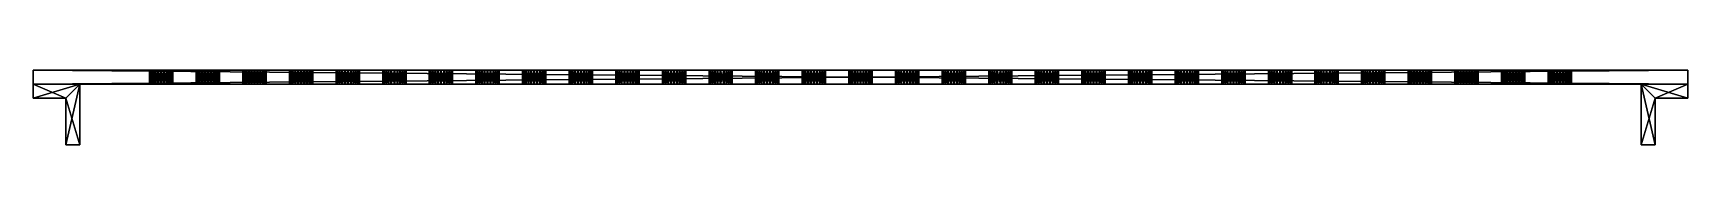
# Model space of a CAD drawing. Extents: x 0 to 355, y 0 to 16.
import ezdxf

# ---------------------------------------------------------------- set-up
doc = ezdxf.new("R2010")
doc.units = 0
doc.header["$LTSCALE"] = 25.4
doc.layers.get('0').update_dxf_attribs({"color": 13, "linetype": 'CONTINUOUS'})

# ---------------------------------------------------------------- blocks, each defined once
blk = doc.blocks.new('GROUP_8')
at = {"color": 0}
for p, q in [((-10, 3, 35), (345, 3, 35)), ((345, 3, -5), (-10, 3, -5)), ((-10, 3, -5), (-10, 3, 35)), ((-10, 3, 35), (345, 3, 35)), ((-10, 0, 35), (-10, 3, 35)), ((-10, 0, -5), (-10, 3, -5)), ((345, 3, -5), (-10, 3, -5)), ((-10, 0, 35), (-10, 3, 35)), ((-10, 3, -5), (-10, 3, 35)), ((-10, 0, -5), (-10, 3, -5)), ((-10, 0, 35), (345, 0, 35)), ((-10, 0, -5), (-10, 0, 35)), ((345, 0, -5), (-10, 0, -5)), ((-10, 0, 35), (345, 0, 35)), ((345, 0, -5), (-10, 0, -5)), ((-10, 0, -5), (-10, 0, 35)), ((15, 3, 15), (15, 0, 15)), ((15, 3, 15), (15, 0, 15)), ((15.09, 3, 14.35), (15.09, 0, 14.35)), ((15.09, 3, 15.65), (15.09, 0, 15.65)), ((15.09, 3, 15.65), (15.09, 0, 15.65)), ((15.09, 3, 14.35), (15.09, 0, 14.35)), ((15.33, 3, 16.25), (15.33, 0, 16.25)), ((15.33, 3, 16.25), (15.33, 0, 16.25)), ((15.33, 3, 13.75), (15.33, 0, 13.75)), ((15.33, 3, 13.75), (15.33, 0, 13.75)), ((15.73, 3, 16.77), (15.73, 0, 16.77)), ((15.73, 3, 16.77), (15.73, 0, 16.77)), ((15.73, 3, 13.23), (15.73, 0, 13.23)), ((15.73, 3, 13.23), (15.73, 0, 13.23)), ((16.25, 3, 17.17), (16.25, 0, 17.17)), ((16.25, 3, 17.17), (16.25, 0, 17.17)), ((16.25, 3, 12.83), (16.25, 0, 12.83)), ((16.25, 3, 12.83), (16.25, 0, 12.83)), ((16.85, 3, 17.41), (16.85, 0, 17.41)), ((16.85, 3, 17.41), (16.85, 0, 17.41)), ((16.85, 3, 12.59), (16.85, 0, 12.59)), ((16.85, 3, 12.59), (16.85, 0, 12.59)), ((17.5, 3, 17.5), (17.5, 0, 17.5)), ((17.5, 3, 17.5), (17.5, 0, 17.5)), ((17.5, 3, 12.5), (17.5, 0, 12.5)), ((17.5, 3, 12.5), (17.5, 0, 12.5)), ((18.15, 3, 17.41), (18.15, 0, 17.41)), ((18.15, 3, 17.41), (18.15, 0, 17.41)), ((18.15, 3, 12.59), (18.15, 0, 12.59)), ((18.15, 3, 12.59), (18.15, 0, 12.59)), ((18.75, 3, 17.17), (18.75, 0, 17.17)), ((18.75, 3, 17.17), (18.75, 0, 17.17)), ((18.75, 3, 12.83), (18.75, 0, 12.83)), ((18.75, 3, 12.83), (18.75, 0, 12.83)), ((19.27, 3, 16.77), (19.27, 0, 16.77)), ((19.27, 3, 16.77), (19.27, 0, 16.77)), ((19.27, 3, 13.23), (19.27, 0, 13.23)), ((19.27, 3, 13.23), (19.27, 0, 13.23)), ((19.67, 3, 16.25), (19.67, 0, 16.25)), ((19.67, 3, 16.25), (19.67, 0, 16.25)), ((19.67, 3, 13.75), (19.67, 0, 13.75)), ((19.67, 3, 13.75), (19.67, 0, 13.75)), ((19.91, 3, 15.65), (19.91, 0, 15.65)), ((19.91, 3, 15.65), (19.91, 0, 15.65)), ((19.91, 3, 14.35), (19.91, 0, 14.35)), ((19.91, 3, 14.35), (19.91, 0, 14.35)), ((20, 3, 15), (20, 0, 15)), ((20, 3, 15), (20, 0, 15)), ((25, 3, 15), (25, 0, 15)), ((25, 3, 15), (25, 0, 15)), ((25.09, 3, 14.35), (25.09, 0, 14.35)), ((25.09, 3, 15.65), (25.09, 0, 15.65)), ((25.09, 3, 15.65), (25.09, 0, 15.65)), ((25.09, 3, 14.35), (25.09, 0, 14.35)), ((25.33, 3, 16.25), (25.33, 0, 16.25)), ((25.33, 3, 16.25), (25.33, 0, 16.25)), ((25.33, 3, 13.75), (25.33, 0, 13.75)), ((25.33, 3, 13.75), (25.33, 0, 13.75)), ((25.73, 3, 16.77), (25.73, 0, 16.77)), ((25.73, 3, 16.77), (25.73, 0, 16.77)), ((25.73, 3, 13.23), (25.73, 0, 13.23)), ((25.73, 3, 13.23), (25.73, 0, 13.23)), ((26.25, 3, 17.17), (26.25, 0, 17.17)), ((26.25, 3, 17.17), (26.25, 0, 17.17)), ((26.25, 3, 12.83), (26.25, 0, 12.83)), ((26.25, 3, 12.83), (26.25, 0, 12.83)), ((26.85, 3, 17.41), (26.85, 0, 17.41)), ((26.85, 3, 17.41), (26.85, 0, 17.41)), ((26.85, 3, 12.59), (26.85, 0, 12.59)), ((26.85, 3, 12.59), (26.85, 0, 12.59)), ((27.5, 3, 17.5), (27.5, 0, 17.5)), ((27.5, 3, 17.5), (27.5, 0, 17.5)), ((27.5, 3, 12.5), (27.5, 0, 12.5)), ((27.5, 3, 12.5), (27.5, 0, 12.5)), ((28.15, 3, 17.41), (28.15, 0, 17.41)), ((28.15, 3, 17.41), (28.15, 0, 17.41)), ((28.15, 3, 12.59), (28.15, 0, 12.59)), ((28.15, 3, 12.59), (28.15, 0, 12.59)), ((28.75, 3, 17.17), (28.75, 0, 17.17)), ((28.75, 3, 17.17), (28.75, 0, 17.17)), ((28.75, 3, 12.83), (28.75, 0, 12.83)), ((28.75, 3, 12.83), (28.75, 0, 12.83)), ((29.27, 3, 16.77), (29.27, 0, 16.77)), ((29.27, 3, 16.77), (29.27, 0, 16.77)), ((29.27, 3, 13.23), (29.27, 0, 13.23)), ((29.27, 3, 13.23), (29.27, 0, 13.23)), ((29.67, 3, 16.25), (29.67, 0, 16.25)), ((29.67, 3, 16.25), (29.67, 0, 16.25)), ((29.67, 3, 13.75), (29.67, 0, 13.75)), ((29.67, 3, 13.75), (29.67, 0, 13.75)), ((29.91, 3, 15.65), (29.91, 0, 15.65)), ((29.91, 3, 15.65), (29.91, 0, 15.65)), ((29.91, 3, 14.35), (29.91, 0, 14.35)), ((29.91, 3, 14.35), (29.91, 0, 14.35)), ((30, 3, 15), (30, 0, 15)), ((30, 3, 15), (30, 0, 15)), ((35, 3, 15), (35, 0, 15)), ((35, 3, 15), (35, 0, 15)), ((35.09, 3, 14.35), (35.09, 0, 14.35)), ((35.09, 3, 15.65), (35.09, 0, 15.65)), ((35.09, 3, 15.65), (35.09, 0, 15.65)), ((35.09, 3, 14.35), (35.09, 0, 14.35)), ((35.33, 3, 16.25), (35.33, 0, 16.25)), ((35.33, 3, 16.25), (35.33, 0, 16.25)), ((35.33, 3, 13.75), (35.33, 0, 13.75)), ((35.33, 3, 13.75), (35.33, 0, 13.75)), ((35.73, 3, 16.77), (35.73, 0, 16.77)), ((35.73, 3, 16.77), (35.73, 0, 16.77)), ((35.73, 3, 13.23), (35.73, 0, 13.23)), ((35.73, 3, 13.23), (35.73, 0, 13.23)), ((36.25, 3, 17.17), (36.25, 0, 17.17)), ((36.25, 3, 17.17), (36.25, 0, 17.17)), ((36.25, 3, 12.83), (36.25, 0, 12.83)), ((36.25, 3, 12.83), (36.25, 0, 12.83)), ((36.85, 3, 17.41), (36.85, 0, 17.41)), ((36.85, 3, 17.41), (36.85, 0, 17.41)), ((36.85, 3, 12.59), (36.85, 0, 12.59)), ((36.85, 3, 12.59), (36.85, 0, 12.59)), ((37.5, 3, 17.5), (37.5, 0, 17.5)), ((37.5, 3, 17.5), (37.5, 0, 17.5)), ((37.5, 3, 12.5), (37.5, 0, 12.5)), ((37.5, 3, 12.5), (37.5, 0, 12.5)), ((38.15, 3, 17.41), (38.15, 0, 17.41)), ((38.15, 3, 17.41), (38.15, 0, 17.41)), ((38.15, 3, 12.59), (38.15, 0, 12.59)), ((38.15, 3, 12.59), (38.15, 0, 12.59)), ((38.75, 3, 17.17), (38.75, 0, 17.17)), ((38.75, 3, 17.17), (38.75, 0, 17.17)), ((38.75, 3, 12.83), (38.75, 0, 12.83)), ((38.75, 3, 12.83), (38.75, 0, 12.83)), ((39.27, 3, 16.77), (39.27, 0, 16.77)), ((39.27, 3, 16.77), (39.27, 0, 16.77)), ((39.27, 3, 13.23), (39.27, 0, 13.23)), ((39.27, 3, 13.23), (39.27, 0, 13.23)), ((39.67, 3, 16.25), (39.67, 0, 16.25)), ((39.67, 3, 16.25), (39.67, 0, 16.25)), ((39.67, 3, 13.75), (39.67, 0, 13.75)), ((39.67, 3, 13.75), (39.67, 0, 13.75)), ((39.91, 3, 15.65), (39.91, 0, 15.65)), ((39.91, 3, 15.65), (39.91, 0, 15.65)), ((39.91, 3, 14.35), (39.91, 0, 14.35)), ((39.91, 3, 14.35), (39.91, 0, 14.35)), ((40, 3, 15), (40, 0, 15)), ((40, 3, 15), (40, 0, 15)), ((45, 3, 15), (45, 0, 15)), ((45, 3, 15), (45, 0, 15)), ((45.09, 3, 14.35), (45.09, 0, 14.35)), ((45.09, 3, 15.65), (45.09, 0, 15.65)), ((45.09, 3, 15.65), (45.09, 0, 15.65)), ((45.09, 3, 14.35), (45.09, 0, 14.35)), ((45.33, 3, 16.25), (45.33, 0, 16.25)), ((45.33, 3, 16.25), (45.33, 0, 16.25)), ((45.33, 3, 13.75), (45.33, 0, 13.75)), ((45.33, 3, 13.75), (45.33, 0, 13.75)), ((45.73, 3, 16.77), (45.73, 0, 16.77)), ((45.73, 3, 16.77), (45.73, 0, 16.77)), ((45.73, 3, 13.23), (45.73, 0, 13.23)), ((45.73, 3, 13.23), (45.73, 0, 13.23)), ((46.25, 3, 17.17), (46.25, 0, 17.17)), ((46.25, 3, 17.17), (46.25, 0, 17.17)), ((46.25, 3, 12.83), (46.25, 0, 12.83)), ((46.25, 3, 12.83), (46.25, 0, 12.83)), ((46.85, 3, 17.41), (46.85, 0, 17.41)), ((46.85, 3, 17.41), (46.85, 0, 17.41)), ((46.85, 3, 12.59), (46.85, 0, 12.59)), ((46.85, 3, 12.59), (46.85, 0, 12.59)), ((47.5, 3, 17.5), (47.5, 0, 17.5)), ((47.5, 3, 17.5), (47.5, 0, 17.5)), ((47.5, 3, 12.5), (47.5, 0, 12.5)), ((47.5, 3, 12.5), (47.5, 0, 12.5)), ((48.15, 3, 17.41), (48.15, 0, 17.41)), ((48.15, 3, 17.41), (48.15, 0, 17.41)), ((48.15, 3, 12.59), (48.15, 0, 12.59)), ((48.15, 3, 12.59), (48.15, 0, 12.59)), ((48.75, 3, 17.17), (48.75, 0, 17.17)), ((48.75, 3, 17.17), (48.75, 0, 17.17)), ((48.75, 3, 12.83), (48.75, 0, 12.83)), ((48.75, 3, 12.83), (48.75, 0, 12.83)), ((49.27, 3, 16.77), (49.27, 0, 16.77)), ((49.27, 3, 16.77), (49.27, 0, 16.77)), ((49.27, 3, 13.23), (49.27, 0, 13.23)), ((49.27, 3, 13.23), (49.27, 0, 13.23)), ((49.67, 3, 16.25), (49.67, 0, 16.25)), ((49.67, 3, 16.25), (49.67, 0, 16.25)), ((49.67, 3, 13.75), (49.67, 0, 13.75)), ((49.67, 3, 13.75), (49.67, 0, 13.75)), ((49.91, 3, 15.65), (49.91, 0, 15.65)), ((49.91, 3, 15.65), (49.91, 0, 15.65)), ((49.91, 3, 14.35), (49.91, 0, 14.35)), ((49.91, 3, 14.35), (49.91, 0, 14.35)), ((50, 3, 15), (50, 0, 15)), ((50, 3, 15), (50, 0, 15)), ((55, 3, 15), (55, 0, 15)), ((55, 3, 15), (55, 0, 15)), ((55.09, 3, 14.35), (55.09, 0, 14.35)), ((55.09, 3, 15.65), (55.09, 0, 15.65)), ((55.09, 3, 15.65), (55.09, 0, 15.65)), ((55.09, 3, 14.35), (55.09, 0, 14.35)), ((55.33, 3, 16.25), (55.33, 0, 16.25)), ((55.33, 3, 16.25), (55.33, 0, 16.25)), ((55.33, 3, 13.75), (55.33, 0, 13.75)), ((55.33, 3, 13.75), (55.33, 0, 13.75)), ((55.73, 3, 16.77), (55.73, 0, 16.77)), ((55.73, 3, 16.77), (55.73, 0, 16.77)), ((55.73, 3, 13.23), (55.73, 0, 13.23)), ((55.73, 3, 13.23), (55.73, 0, 13.23)), ((56.25, 3, 17.17), (56.25, 0, 17.17)), ((56.25, 3, 17.17), (56.25, 0, 17.17)), ((56.25, 3, 12.83), (56.25, 0, 12.83)), ((56.25, 3, 12.83), (56.25, 0, 12.83)), ((56.85, 3, 17.41), (56.85, 0, 17.41)), ((56.85, 3, 17.41), (56.85, 0, 17.41)), ((56.85, 3, 12.59), (56.85, 0, 12.59)), ((56.85, 3, 12.59), (56.85, 0, 12.59)), ((57.5, 3, 17.5), (57.5, 0, 17.5)), ((57.5, 3, 17.5), (57.5, 0, 17.5)), ((57.5, 3, 12.5), (57.5, 0, 12.5)), ((57.5, 3, 12.5), (57.5, 0, 12.5)), ((58.15, 3, 17.41), (58.15, 0, 17.41)), ((58.15, 3, 17.41), (58.15, 0, 17.41)), ((58.15, 3, 12.59), (58.15, 0, 12.59)), ((58.15, 3, 12.59), (58.15, 0, 12.59)), ((58.75, 3, 17.17), (58.75, 0, 17.17)), ((58.75, 3, 17.17), (58.75, 0, 17.17)), ((58.75, 3, 12.83), (58.75, 0, 12.83)), ((58.75, 3, 12.83), (58.75, 0, 12.83)), ((59.27, 3, 16.77), (59.27, 0, 16.77)), ((59.27, 3, 16.77), (59.27, 0, 16.77)), ((59.27, 3, 13.23), (59.27, 0, 13.23)), ((59.27, 3, 13.23), (59.27, 0, 13.23)), ((59.67, 3, 16.25), (59.67, 0, 16.25)), ((59.67, 3, 16.25), (59.67, 0, 16.25)), ((59.67, 3, 13.75), (59.67, 0, 13.75)), ((59.67, 3, 13.75), (59.67, 0, 13.75)), ((59.91, 3, 15.65), (59.91, 0, 15.65)), ((59.91, 3, 15.65), (59.91, 0, 15.65)), ((59.91, 3, 14.35), (59.91, 0, 14.35)), ((59.91, 3, 14.35), (59.91, 0, 14.35)), ((60, 3, 15), (60, 0, 15)), ((60, 3, 15), (60, 0, 15)), ((65, 3, 15), (65, 0, 15)), ((65, 3, 15), (65, 0, 15)), ((65.09, 3, 14.35), (65.09, 0, 14.35)), ((65.09, 3, 15.65), (65.09, 0, 15.65)), ((65.09, 3, 15.65), (65.09, 0, 15.65)), ((65.09, 3, 14.35), (65.09, 0, 14.35)), ((65.33, 3, 16.25), (65.33, 0, 16.25)), ((65.33, 3, 16.25), (65.33, 0, 16.25)), ((65.33, 3, 13.75), (65.33, 0, 13.75)), ((65.33, 3, 13.75), (65.33, 0, 13.75)), ((65.73, 3, 16.77), (65.73, 0, 16.77)), ((65.73, 3, 16.77), (65.73, 0, 16.77)), ((65.73, 3, 13.23), (65.73, 0, 13.23)), ((65.73, 3, 13.23), (65.73, 0, 13.23)), ((66.25, 3, 17.17), (66.25, 0, 17.17)), ((66.25, 3, 17.17), (66.25, 0, 17.17)), ((66.25, 3, 12.83), (66.25, 0, 12.83)), ((66.25, 3, 12.83), (66.25, 0, 12.83)), ((66.85, 3, 17.41), (66.85, 0, 17.41)), ((66.85, 3, 17.41), (66.85, 0, 17.41)), ((66.85, 3, 12.59), (66.85, 0, 12.59)), ((66.85, 3, 12.59), (66.85, 0, 12.59)), ((67.5, 3, 17.5), (67.5, 0, 17.5)), ((67.5, 3, 17.5), (67.5, 0, 17.5)), ((67.5, 3, 12.5), (67.5, 0, 12.5)), ((67.5, 3, 12.5), (67.5, 0, 12.5)), ((68.15, 3, 17.41), (68.15, 0, 17.41)), ((68.15, 3, 17.41), (68.15, 0, 17.41)), ((68.15, 3, 12.59), (68.15, 0, 12.59)), ((68.15, 3, 12.59), (68.15, 0, 12.59)), ((68.75, 3, 17.17), (68.75, 0, 17.17)), ((68.75, 3, 17.17), (68.75, 0, 17.17)), ((68.75, 3, 12.83), (68.75, 0, 12.83)), ((68.75, 3, 12.83), (68.75, 0, 12.83)), ((69.27, 3, 16.77), (69.27, 0, 16.77)), ((69.27, 3, 16.77), (69.27, 0, 16.77)), ((69.27, 3, 13.23), (69.27, 0, 13.23)), ((69.27, 3, 13.23), (69.27, 0, 13.23)), ((69.67, 3, 16.25), (69.67, 0, 16.25)), ((69.67, 3, 16.25), (69.67, 0, 16.25)), ((69.67, 3, 13.75), (69.67, 0, 13.75)), ((69.67, 3, 13.75), (69.67, 0, 13.75)), ((69.91, 3, 15.65), (69.91, 0, 15.65)), ((69.91, 3, 15.65), (69.91, 0, 15.65)), ((69.91, 3, 14.35), (69.91, 0, 14.35)), ((69.91, 3, 14.35), (69.91, 0, 14.35)), ((70, 3, 15), (70, 0, 15)), ((70, 3, 15), (70, 0, 15)), ((75, 3, 15), (75, 0, 15)), ((75, 3, 15), (75, 0, 15)), ((75.09, 3, 14.35), (75.09, 0, 14.35)), ((75.09, 3, 15.65), (75.09, 0, 15.65)), ((75.09, 3, 15.65), (75.09, 0, 15.65)), ((75.09, 3, 14.35), (75.09, 0, 14.35)), ((75.33, 3, 16.25), (75.33, 0, 16.25)), ((75.33, 3, 16.25), (75.33, 0, 16.25)), ((75.33, 3, 13.75), (75.33, 0, 13.75)), ((75.33, 3, 13.75), (75.33, 0, 13.75)), ((75.73, 3, 16.77), (75.73, 0, 16.77)), ((75.73, 3, 16.77), (75.73, 0, 16.77)), ((75.73, 3, 13.23), (75.73, 0, 13.23)), ((75.73, 3, 13.23), (75.73, 0, 13.23)), ((76.25, 3, 17.17), (76.25, 0, 17.17)), ((76.25, 3, 17.17), (76.25, 0, 17.17)), ((76.25, 3, 12.83), (76.25, 0, 12.83)), ((76.25, 3, 12.83), (76.25, 0, 12.83)), ((76.85, 3, 17.41), (76.85, 0, 17.41)), ((76.85, 3, 17.41), (76.85, 0, 17.41)), ((76.85, 3, 12.59), (76.85, 0, 12.59)), ((76.85, 3, 12.59), (76.85, 0, 12.59)), ((77.5, 3, 17.5), (77.5, 0, 17.5)), ((77.5, 3, 17.5), (77.5, 0, 17.5)), ((77.5, 3, 12.5), (77.5, 0, 12.5)), ((77.5, 3, 12.5), (77.5, 0, 12.5)), ((78.15, 3, 17.41), (78.15, 0, 17.41)), ((78.15, 3, 17.41), (78.15, 0, 17.41)), ((78.15, 3, 12.59), (78.15, 0, 12.59)), ((78.15, 3, 12.59), (78.15, 0, 12.59)), ((78.75, 3, 17.17), (78.75, 0, 17.17)), ((78.75, 3, 17.17), (78.75, 0, 17.17)), ((78.75, 3, 12.83), (78.75, 0, 12.83)), ((78.75, 3, 12.83), (78.75, 0, 12.83)), ((79.27, 3, 16.77), (79.27, 0, 16.77)), ((79.27, 3, 16.77), (79.27, 0, 16.77)), ((79.27, 3, 13.23), (79.27, 0, 13.23)), ((79.27, 3, 13.23), (79.27, 0, 13.23)), ((79.67, 3, 16.25), (79.67, 0, 16.25)), ((79.67, 3, 16.25), (79.67, 0, 16.25)), ((79.67, 3, 13.75), (79.67, 0, 13.75)), ((79.67, 3, 13.75), (79.67, 0, 13.75)), ((79.91, 3, 15.65), (79.91, 0, 15.65)), ((79.91, 3, 15.65), (79.91, 0, 15.65)), ((79.91, 3, 14.35), (79.91, 0, 14.35)), ((79.91, 3, 14.35), (79.91, 0, 14.35)), ((80, 3, 15), (80, 0, 15)), ((80, 3, 15), (80, 0, 15)), ((85, 3, 15), (85, 0, 15)), ((85, 3, 15), (85, 0, 15)), ((85.09, 3, 14.35), (85.09, 0, 14.35)), ((85.09, 3, 15.65), (85.09, 0, 15.65)), ((85.09, 3, 15.65), (85.09, 0, 15.65)), ((85.09, 3, 14.35), (85.09, 0, 14.35)), ((85.33, 3, 16.25), (85.33, 0, 16.25)), ((85.33, 3, 16.25), (85.33, 0, 16.25)), ((85.33, 3, 13.75), (85.33, 0, 13.75)), ((85.33, 3, 13.75), (85.33, 0, 13.75)), ((85.73, 3, 16.77), (85.73, 0, 16.77)), ((85.73, 3, 16.77), (85.73, 0, 16.77)), ((85.73, 3, 13.23), (85.73, 0, 13.23)), ((85.73, 3, 13.23), (85.73, 0, 13.23)), ((86.25, 3, 17.17), (86.25, 0, 17.17)), ((86.25, 3, 17.17), (86.25, 0, 17.17)), ((86.25, 3, 12.83), (86.25, 0, 12.83)), ((86.25, 3, 12.83), (86.25, 0, 12.83)), ((86.85, 3, 17.41), (86.85, 0, 17.41)), ((86.85, 3, 17.41), (86.85, 0, 17.41)), ((86.85, 3, 12.59), (86.85, 0, 12.59)), ((86.85, 3, 12.59), (86.85, 0, 12.59)), ((87.5, 3, 17.5), (87.5, 0, 17.5)), ((87.5, 3, 17.5), (87.5, 0, 17.5)), ((87.5, 3, 12.5), (87.5, 0, 12.5)), ((87.5, 3, 12.5), (87.5, 0, 12.5)), ((88.15, 3, 17.41), (88.15, 0, 17.41)), ((88.15, 3, 17.41), (88.15, 0, 17.41)), ((88.15, 3, 12.59), (88.15, 0, 12.59)), ((88.15, 3, 12.59), (88.15, 0, 12.59)), ((88.75, 3, 17.17), (88.75, 0, 17.17)), ((88.75, 3, 17.17), (88.75, 0, 17.17)), ((88.75, 3, 12.83), (88.75, 0, 12.83)), ((88.75, 3, 12.83), (88.75, 0, 12.83)), ((89.27, 3, 16.77), (89.27, 0, 16.77)), ((89.27, 3, 16.77), (89.27, 0, 16.77)), ((89.27, 3, 13.23), (89.27, 0, 13.23)), ((89.27, 3, 13.23), (89.27, 0, 13.23)), ((89.67, 3, 16.25), (89.67, 0, 16.25)), ((89.67, 3, 16.25), (89.67, 0, 16.25)), ((89.67, 3, 13.75), (89.67, 0, 13.75)), ((89.67, 3, 13.75), (89.67, 0, 13.75)), ((89.91, 3, 15.65), (89.91, 0, 15.65)), ((89.91, 3, 15.65), (89.91, 0, 15.65)), ((89.91, 3, 14.35), (89.91, 0, 14.35)), ((89.91, 3, 14.35), (89.91, 0, 14.35)), ((90, 3, 15), (90, 0, 15)), ((90, 3, 15), (90, 0, 15)), ((95, 3, 15), (95, 0, 15)), ((95, 3, 15), (95, 0, 15)), ((95.09, 3, 14.35), (95.09, 0, 14.35)), ((95.09, 3, 15.65), (95.09, 0, 15.65)), ((95.09, 3, 15.65), (95.09, 0, 15.65)), ((95.09, 3, 14.35), (95.09, 0, 14.35)), ((95.33, 3, 16.25), (95.33, 0, 16.25)), ((95.33, 3, 16.25), (95.33, 0, 16.25)), ((95.33, 3, 13.75), (95.33, 0, 13.75)), ((95.33, 3, 13.75), (95.33, 0, 13.75)), ((95.73, 3, 16.77), (95.73, 0, 16.77)), ((95.73, 3, 16.77), (95.73, 0, 16.77)), ((95.73, 3, 13.23), (95.73, 0, 13.23)), ((95.73, 3, 13.23), (95.73, 0, 13.23)), ((96.25, 3, 17.17), (96.25, 0, 17.17)), ((96.25, 3, 17.17), (96.25, 0, 17.17)), ((96.25, 3, 12.83), (96.25, 0, 12.83)), ((96.25, 3, 12.83), (96.25, 0, 12.83)), ((96.85, 3, 17.41), (96.85, 0, 17.41)), ((96.85, 3, 17.41), (96.85, 0, 17.41)), ((96.85, 3, 12.59), (96.85, 0, 12.59)), ((96.85, 3, 12.59), (96.85, 0, 12.59)), ((97.5, 3, 17.5), (97.5, 0, 17.5)), ((97.5, 3, 17.5), (97.5, 0, 17.5)), ((97.5, 3, 12.5), (97.5, 0, 12.5)), ((97.5, 3, 12.5), (97.5, 0, 12.5)), ((98.15, 3, 17.41), (98.15, 0, 17.41)), ((98.15, 3, 17.41), (98.15, 0, 17.41)), ((98.15, 3, 12.59), (98.15, 0, 12.59)), ((98.15, 3, 12.59), (98.15, 0, 12.59)), ((98.75, 3, 17.17), (98.75, 0, 17.17)), ((98.75, 3, 17.17), (98.75, 0, 17.17)), ((98.75, 3, 12.83), (98.75, 0, 12.83)), ((98.75, 3, 12.83), (98.75, 0, 12.83)), ((99.27, 3, 16.77), (99.27, 0, 16.77)), ((99.27, 3, 16.77), (99.27, 0, 16.77)), ((99.27, 3, 13.23), (99.27, 0, 13.23)), ((99.27, 3, 13.23), (99.27, 0, 13.23)), ((99.67, 3, 16.25), (99.67, 0, 16.25)), ((99.67, 3, 16.25), (99.67, 0, 16.25)), ((99.67, 3, 13.75), (99.67, 0, 13.75)), ((99.67, 3, 13.75), (99.67, 0, 13.75)), ((99.91, 3, 15.65), (99.91, 0, 15.65)), ((99.91, 3, 15.65), (99.91, 0, 15.65)), ((99.91, 3, 14.35), (99.91, 0, 14.35)), ((99.91, 3, 14.35), (99.91, 0, 14.35)), ((100, 3, 15), (100, 0, 15)), ((100, 3, 15), (100, 0, 15)), ((105, 3, 15), (105, 0, 15)), ((105, 3, 15), (105, 0, 15)), ((105.09, 3, 14.35), (105.09, 0, 14.35)), ((105.09, 3, 15.65), (105.09, 0, 15.65)), ((105.09, 3, 15.65), (105.09, 0, 15.65)), ((105.09, 3, 14.35), (105.09, 0, 14.35)), ((105.33, 3, 16.25), (105.33, 0, 16.25)), ((105.33, 3, 16.25), (105.33, 0, 16.25)), ((105.33, 3, 13.75), (105.33, 0, 13.75)), ((105.33, 3, 13.75), (105.33, 0, 13.75)), ((105.73, 3, 16.77), (105.73, 0, 16.77)), ((105.73, 3, 16.77), (105.73, 0, 16.77)), ((105.73, 3, 13.23), (105.73, 0, 13.23)), ((105.73, 3, 13.23), (105.73, 0, 13.23)), ((106.25, 3, 17.17), (106.25, 0, 17.17)), ((106.25, 3, 17.17), (106.25, 0, 17.17)), ((106.25, 3, 12.83), (106.25, 0, 12.83)), ((106.25, 3, 12.83), (106.25, 0, 12.83)), ((106.85, 3, 17.41), (106.85, 0, 17.41)), ((106.85, 3, 17.41), (106.85, 0, 17.41)), ((106.85, 3, 12.59), (106.85, 0, 12.59)), ((106.85, 3, 12.59), (106.85, 0, 12.59)), ((107.5, 3, 17.5), (107.5, 0, 17.5)), ((107.5, 3, 17.5), (107.5, 0, 17.5)), ((107.5, 3, 12.5), (107.5, 0, 12.5)), ((107.5, 3, 12.5), (107.5, 0, 12.5)), ((108.15, 3, 17.41), (108.15, 0, 17.41)), ((108.15, 3, 17.41), (108.15, 0, 17.41)), ((108.15, 3, 12.59), (108.15, 0, 12.59)), ((108.15, 3, 12.59), (108.15, 0, 12.59)), ((108.75, 3, 17.17), (108.75, 0, 17.17)), ((108.75, 3, 17.17), (108.75, 0, 17.17)), ((108.75, 3, 12.83), (108.75, 0, 12.83)), ((108.75, 3, 12.83), (108.75, 0, 12.83)), ((109.27, 3, 16.77), (109.27, 0, 16.77)), ((109.27, 3, 16.77), (109.27, 0, 16.77)), ((109.27, 3, 13.23), (109.27, 0, 13.23)), ((109.27, 3, 13.23), (109.27, 0, 13.23)), ((109.67, 3, 16.25), (109.67, 0, 16.25)), ((109.67, 3, 16.25), (109.67, 0, 16.25)), ((109.67, 3, 13.75), (109.67, 0, 13.75)), ((109.67, 3, 13.75), (109.67, 0, 13.75)), ((109.91, 3, 15.65), (109.91, 0, 15.65)), ((109.91, 3, 15.65), (109.91, 0, 15.65)), ((109.91, 3, 14.35), (109.91, 0, 14.35)), ((109.91, 3, 14.35), (109.91, 0, 14.35)), ((110, 3, 15), (110, 0, 15)), ((110, 3, 15), (110, 0, 15)), ((115, 3, 15), (115, 0, 15)), ((115, 3, 15), (115, 0, 15)), ((115.09, 3, 14.35), (115.09, 0, 14.35)), ((115.09, 3, 15.65), (115.09, 0, 15.65)), ((115.09, 3, 15.65), (115.09, 0, 15.65)), ((115.09, 3, 14.35), (115.09, 0, 14.35)), ((115.33, 3, 16.25), (115.33, 0, 16.25)), ((115.33, 3, 16.25), (115.33, 0, 16.25)), ((115.33, 3, 13.75), (115.33, 0, 13.75)), ((115.33, 3, 13.75), (115.33, 0, 13.75)), ((115.73, 3, 16.77), (115.73, 0, 16.77)), ((115.73, 3, 16.77), (115.73, 0, 16.77)), ((115.73, 3, 13.23), (115.73, 0, 13.23)), ((115.73, 3, 13.23), (115.73, 0, 13.23)), ((116.25, 3, 17.17), (116.25, 0, 17.17)), ((116.25, 3, 17.17), (116.25, 0, 17.17)), ((116.25, 3, 12.83), (116.25, 0, 12.83)), ((116.25, 3, 12.83), (116.25, 0, 12.83)), ((116.85, 3, 17.41), (116.85, 0, 17.41)), ((116.85, 3, 17.41), (116.85, 0, 17.41)), ((116.85, 3, 12.59), (116.85, 0, 12.59)), ((116.85, 3, 12.59), (116.85, 0, 12.59)), ((117.5, 3, 17.5), (117.5, 0, 17.5)), ((117.5, 3, 17.5), (117.5, 0, 17.5)), ((117.5, 3, 12.5), (117.5, 0, 12.5)), ((117.5, 3, 12.5), (117.5, 0, 12.5)), ((118.15, 3, 17.41), (118.15, 0, 17.41)), ((118.15, 3, 17.41), (118.15, 0, 17.41)), ((118.15, 3, 12.59), (118.15, 0, 12.59)), ((118.15, 3, 12.59), (118.15, 0, 12.59)), ((118.75, 3, 17.17), (118.75, 0, 17.17)), ((118.75, 3, 17.17), (118.75, 0, 17.17)), ((118.75, 3, 12.83), (118.75, 0, 12.83)), ((118.75, 3, 12.83), (118.75, 0, 12.83)), ((119.27, 3, 16.77), (119.27, 0, 16.77)), ((119.27, 3, 16.77), (119.27, 0, 16.77)), ((119.27, 3, 13.23), (119.27, 0, 13.23)), ((119.27, 3, 13.23), (119.27, 0, 13.23)), ((119.67, 3, 16.25), (119.67, 0, 16.25)), ((119.67, 3, 16.25), (119.67, 0, 16.25)), ((119.67, 3, 13.75), (119.67, 0, 13.75)), ((119.67, 3, 13.75), (119.67, 0, 13.75)), ((119.91, 3, 15.65), (119.91, 0, 15.65)), ((119.91, 3, 15.65), (119.91, 0, 15.65)), ((119.91, 3, 14.35), (119.91, 0, 14.35)), ((119.91, 3, 14.35), (119.91, 0, 14.35)), ((120, 3, 15), (120, 0, 15)), ((120, 3, 15), (120, 0, 15)), ((125, 3, 15), (125, 0, 15)), ((125, 3, 15), (125, 0, 15)), ((125.09, 3, 14.35), (125.09, 0, 14.35)), ((125.09, 3, 15.65), (125.09, 0, 15.65)), ((125.09, 3, 15.65), (125.09, 0, 15.65)), ((125.09, 3, 14.35), (125.09, 0, 14.35)), ((125.33, 3, 16.25), (125.33, 0, 16.25)), ((125.33, 3, 16.25), (125.33, 0, 16.25)), ((125.33, 3, 13.75), (125.33, 0, 13.75)), ((125.33, 3, 13.75), (125.33, 0, 13.75)), ((125.73, 3, 16.77), (125.73, 0, 16.77)), ((125.73, 3, 16.77), (125.73, 0, 16.77)), ((125.73, 3, 13.23), (125.73, 0, 13.23)), ((125.73, 3, 13.23), (125.73, 0, 13.23)), ((126.25, 3, 17.17), (126.25, 0, 17.17)), ((126.25, 3, 17.17), (126.25, 0, 17.17)), ((126.25, 3, 12.83), (126.25, 0, 12.83)), ((126.25, 3, 12.83), (126.25, 0, 12.83)), ((126.85, 3, 17.41), (126.85, 0, 17.41)), ((126.85, 3, 17.41), (126.85, 0, 17.41)), ((126.85, 3, 12.59), (126.85, 0, 12.59)), ((126.85, 3, 12.59), (126.85, 0, 12.59)), ((127.5, 3, 17.5), (127.5, 0, 17.5)), ((127.5, 3, 17.5), (127.5, 0, 17.5)), ((127.5, 3, 12.5), (127.5, 0, 12.5)), ((127.5, 3, 12.5), (127.5, 0, 12.5)), ((128.15, 3, 17.41), (128.15, 0, 17.41)), ((128.15, 3, 17.41), (128.15, 0, 17.41)), ((128.15, 3, 12.59), (128.15, 0, 12.59)), ((128.15, 3, 12.59), (128.15, 0, 12.59)), ((128.75, 3, 17.17), (128.75, 0, 17.17)), ((128.75, 3, 17.17), (128.75, 0, 17.17)), ((128.75, 3, 12.83), (128.75, 0, 12.83)), ((128.75, 3, 12.83), (128.75, 0, 12.83)), ((129.27, 3, 16.77), (129.27, 0, 16.77)), ((129.27, 3, 16.77), (129.27, 0, 16.77)), ((129.27, 3, 13.23), (129.27, 0, 13.23)), ((129.27, 3, 13.23), (129.27, 0, 13.23)), ((129.67, 3, 16.25), (129.67, 0, 16.25)), ((129.67, 3, 16.25), (129.67, 0, 16.25)), ((129.67, 3, 13.75), (129.67, 0, 13.75)), ((129.67, 3, 13.75), (129.67, 0, 13.75)), ((129.91, 3, 15.65), (129.91, 0, 15.65)), ((129.91, 3, 15.65), (129.91, 0, 15.65)), ((129.91, 3, 14.35), (129.91, 0, 14.35)), ((129.91, 3, 14.35), (129.91, 0, 14.35)), ((130, 3, 15), (130, 0, 15)), ((130, 3, 15), (130, 0, 15)), ((135, 3, 15), (135, 0, 15)), ((135, 3, 15), (135, 0, 15)), ((135.09, 3, 14.35), (135.09, 0, 14.35)), ((135.09, 3, 15.65), (135.09, 0, 15.65)), ((135.09, 3, 15.65), (135.09, 0, 15.65)), ((135.09, 3, 14.35), (135.09, 0, 14.35)), ((135.33, 3, 16.25), (135.33, 0, 16.25)), ((135.33, 3, 16.25), (135.33, 0, 16.25)), ((135.33, 3, 13.75), (135.33, 0, 13.75)), ((135.33, 3, 13.75), (135.33, 0, 13.75)), ((135.73, 3, 16.77), (135.73, 0, 16.77)), ((135.73, 3, 16.77), (135.73, 0, 16.77)), ((135.73, 3, 13.23), (135.73, 0, 13.23)), ((135.73, 3, 13.23), (135.73, 0, 13.23)), ((136.25, 3, 17.17), (136.25, 0, 17.17)), ((136.25, 3, 17.17), (136.25, 0, 17.17)), ((136.25, 3, 12.83), (136.25, 0, 12.83)), ((136.25, 3, 12.83), (136.25, 0, 12.83)), ((136.85, 3, 17.41), (136.85, 0, 17.41)), ((136.85, 3, 17.41), (136.85, 0, 17.41)), ((136.85, 3, 12.59), (136.85, 0, 12.59)), ((136.85, 3, 12.59), (136.85, 0, 12.59)), ((137.5, 3, 17.5), (137.5, 0, 17.5)), ((137.5, 3, 17.5), (137.5, 0, 17.5)), ((137.5, 3, 12.5), (137.5, 0, 12.5)), ((137.5, 3, 12.5), (137.5, 0, 12.5)), ((138.15, 3, 17.41), (138.15, 0, 17.41)), ((138.15, 3, 17.41), (138.15, 0, 17.41)), ((138.15, 3, 12.59), (138.15, 0, 12.59)), ((138.15, 3, 12.59), (138.15, 0, 12.59)), ((138.75, 3, 17.17), (138.75, 0, 17.17)), ((138.75, 3, 17.17), (138.75, 0, 17.17)), ((138.75, 3, 12.83), (138.75, 0, 12.83)), ((138.75, 3, 12.83), (138.75, 0, 12.83)), ((139.27, 3, 16.77), (139.27, 0, 16.77)), ((139.27, 3, 16.77), (139.27, 0, 16.77)), ((139.27, 3, 13.23), (139.27, 0, 13.23)), ((139.27, 3, 13.23), (139.27, 0, 13.23)), ((139.67, 3, 16.25), (139.67, 0, 16.25)), ((139.67, 3, 16.25), (139.67, 0, 16.25)), ((139.67, 3, 13.75), (139.67, 0, 13.75)), ((139.67, 3, 13.75), (139.67, 0, 13.75)), ((139.91, 3, 15.65), (139.91, 0, 15.65)), ((139.91, 3, 15.65), (139.91, 0, 15.65)), ((139.91, 3, 14.35), (139.91, 0, 14.35)), ((139.91, 3, 14.35), (139.91, 0, 14.35)), ((140, 3, 15), (140, 0, 15)), ((140, 3, 15), (140, 0, 15)), ((145, 3, 15), (145, 0, 15)), ((145, 3, 15), (145, 0, 15)), ((145.09, 3, 14.35), (145.09, 0, 14.35)), ((145.09, 3, 15.65), (145.09, 0, 15.65)), ((145.09, 3, 15.65), (145.09, 0, 15.65)), ((145.09, 3, 14.35), (145.09, 0, 14.35)), ((145.33, 3, 16.25), (145.33, 0, 16.25)), ((145.33, 3, 16.25), (145.33, 0, 16.25)), ((145.33, 3, 13.75), (145.33, 0, 13.75)), ((145.33, 3, 13.75), (145.33, 0, 13.75)), ((145.73, 3, 16.77), (145.73, 0, 16.77)), ((145.73, 3, 16.77), (145.73, 0, 16.77)), ((145.73, 3, 13.23), (145.73, 0, 13.23)), ((145.73, 3, 13.23), (145.73, 0, 13.23)), ((146.25, 3, 17.17), (146.25, 0, 17.17)), ((146.25, 3, 17.17), (146.25, 0, 17.17)), ((146.25, 3, 12.83), (146.25, 0, 12.83)), ((146.25, 3, 12.83), (146.25, 0, 12.83)), ((146.85, 3, 17.41), (146.85, 0, 17.41)), ((146.85, 3, 17.41), (146.85, 0, 17.41)), ((146.85, 3, 12.59), (146.85, 0, 12.59)), ((146.85, 3, 12.59), (146.85, 0, 12.59)), ((147.5, 3, 17.5), (147.5, 0, 17.5)), ((147.5, 3, 17.5), (147.5, 0, 17.5)), ((147.5, 3, 12.5), (147.5, 0, 12.5)), ((147.5, 3, 12.5), (147.5, 0, 12.5)), ((148.15, 3, 17.41), (148.15, 0, 17.41)), ((148.15, 3, 17.41), (148.15, 0, 17.41)), ((148.15, 3, 12.59), (148.15, 0, 12.59)), ((148.15, 3, 12.59), (148.15, 0, 12.59)), ((148.75, 3, 17.17), (148.75, 0, 17.17)), ((148.75, 3, 17.17), (148.75, 0, 17.17)), ((148.75, 3, 12.83), (148.75, 0, 12.83)), ((148.75, 3, 12.83), (148.75, 0, 12.83)), ((149.27, 3, 16.77), (149.27, 0, 16.77)), ((149.27, 3, 16.77), (149.27, 0, 16.77)), ((149.27, 3, 13.23), (149.27, 0, 13.23)), ((149.27, 3, 13.23), (149.27, 0, 13.23)), ((149.67, 3, 16.25), (149.67, 0, 16.25)), ((149.67, 3, 16.25), (149.67, 0, 16.25)), ((149.67, 3, 13.75), (149.67, 0, 13.75)), ((149.67, 3, 13.75), (149.67, 0, 13.75)), ((149.91, 3, 15.65), (149.91, 0, 15.65)), ((149.91, 3, 15.65), (149.91, 0, 15.65)), ((149.91, 3, 14.35), (149.91, 0, 14.35)), ((149.91, 3, 14.35), (149.91, 0, 14.35)), ((150, 3, 15), (150, 0, 15)), ((150, 3, 15), (150, 0, 15)), ((155, 3, 15), (155, 0, 15)), ((155, 3, 15), (155, 0, 15)), ((155.09, 3, 14.35), (155.09, 0, 14.35)), ((155.09, 3, 15.65), (155.09, 0, 15.65)), ((155.09, 3, 15.65), (155.09, 0, 15.65)), ((155.09, 3, 14.35), (155.09, 0, 14.35)), ((155.33, 3, 16.25), (155.33, 0, 16.25)), ((155.33, 3, 16.25), (155.33, 0, 16.25)), ((155.33, 3, 13.75), (155.33, 0, 13.75)), ((155.33, 3, 13.75), (155.33, 0, 13.75)), ((155.73, 3, 16.77), (155.73, 0, 16.77)), ((155.73, 3, 16.77), (155.73, 0, 16.77)), ((155.73, 3, 13.23), (155.73, 0, 13.23)), ((155.73, 3, 13.23), (155.73, 0, 13.23)), ((156.25, 3, 17.17), (156.25, 0, 17.17)), ((156.25, 3, 17.17), (156.25, 0, 17.17)), ((156.25, 3, 12.83), (156.25, 0, 12.83)), ((156.25, 3, 12.83), (156.25, 0, 12.83)), ((156.85, 3, 17.41), (156.85, 0, 17.41)), ((156.85, 3, 17.41), (156.85, 0, 17.41)), ((156.85, 3, 12.59), (156.85, 0, 12.59)), ((156.85, 3, 12.59), (156.85, 0, 12.59)), ((157.5, 3, 17.5), (157.5, 0, 17.5)), ((157.5, 3, 17.5), (157.5, 0, 17.5)), ((157.5, 3, 12.5), (157.5, 0, 12.5)), ((157.5, 3, 12.5), (157.5, 0, 12.5)), ((158.15, 3, 17.41), (158.15, 0, 17.41)), ((158.15, 3, 17.41), (158.15, 0, 17.41)), ((158.15, 3, 12.59), (158.15, 0, 12.59)), ((158.15, 3, 12.59), (158.15, 0, 12.59)), ((158.75, 3, 17.17), (158.75, 0, 17.17)), ((158.75, 3, 17.17), (158.75, 0, 17.17)), ((158.75, 3, 12.83), (158.75, 0, 12.83)), ((158.75, 3, 12.83), (158.75, 0, 12.83)), ((159.27, 3, 16.77), (159.27, 0, 16.77)), ((159.27, 3, 16.77), (159.27, 0, 16.77)), ((159.27, 3, 13.23), (159.27, 0, 13.23)), ((159.27, 3, 13.23), (159.27, 0, 13.23)), ((159.67, 3, 16.25), (159.67, 0, 16.25)), ((159.67, 3, 16.25), (159.67, 0, 16.25)), ((159.67, 3, 13.75), (159.67, 0, 13.75)), ((159.67, 3, 13.75), (159.67, 0, 13.75)), ((159.91, 3, 15.65), (159.91, 0, 15.65)), ((159.91, 3, 15.65), (159.91, 0, 15.65)), ((159.91, 3, 14.35), (159.91, 0, 14.35)), ((159.91, 3, 14.35), (159.91, 0, 14.35)), ((160, 3, 15), (160, 0, 15)), ((160, 3, 15), (160, 0, 15)), ((165, 3, 15), (165, 0, 15)), ((165, 3, 15), (165, 0, 15)), ((165.09, 3, 14.35), (165.09, 0, 14.35)), ((165.09, 3, 15.65), (165.09, 0, 15.65)), ((165.09, 3, 15.65), (165.09, 0, 15.65)), ((165.09, 3, 14.35), (165.09, 0, 14.35)), ((165.33, 3, 16.25), (165.33, 0, 16.25)), ((165.33, 3, 16.25), (165.33, 0, 16.25)), ((165.33, 3, 13.75), (165.33, 0, 13.75)), ((165.33, 3, 13.75), (165.33, 0, 13.75)), ((165.73, 3, 16.77), (165.73, 0, 16.77)), ((165.73, 3, 16.77), (165.73, 0, 16.77)), ((165.73, 3, 13.23), (165.73, 0, 13.23)), ((165.73, 3, 13.23), (165.73, 0, 13.23)), ((166.25, 3, 17.17), (166.25, 0, 17.17)), ((166.25, 3, 17.17), (166.25, 0, 17.17)), ((166.25, 3, 12.83), (166.25, 0, 12.83)), ((166.25, 3, 12.83), (166.25, 0, 12.83)), ((166.85, 3, 17.41), (166.85, 0, 17.41)), ((166.85, 3, 17.41), (166.85, 0, 17.41)), ((166.85, 3, 12.59), (166.85, 0, 12.59)), ((166.85, 3, 12.59), (166.85, 0, 12.59)), ((167.5, 3, 17.5), (167.5, 0, 17.5)), ((167.5, 3, 17.5), (167.5, 0, 17.5)), ((167.5, 3, 12.5), (167.5, 0, 12.5)), ((167.5, 3, 12.5), (167.5, 0, 12.5)), ((168.15, 3, 17.41), (168.15, 0, 17.41)), ((168.15, 3, 17.41), (168.15, 0, 17.41)), ((168.15, 3, 12.59), (168.15, 0, 12.59)), ((168.15, 3, 12.59), (168.15, 0, 12.59)), ((168.75, 3, 17.17), (168.75, 0, 17.17)), ((168.75, 3, 17.17), (168.75, 0, 17.17)), ((168.75, 3, 12.83), (168.75, 0, 12.83)), ((168.75, 3, 12.83), (168.75, 0, 12.83)), ((169.27, 3, 16.77), (169.27, 0, 16.77)), ((169.27, 3, 16.77), (169.27, 0, 16.77)), ((169.27, 3, 13.23), (169.27, 0, 13.23)), ((169.27, 3, 13.23), (169.27, 0, 13.23)), ((169.67, 3, 16.25), (169.67, 0, 16.25)), ((169.67, 3, 16.25), (169.67, 0, 16.25)), ((169.67, 3, 13.75), (169.67, 0, 13.75)), ((169.67, 3, 13.75), (169.67, 0, 13.75)), ((169.91, 3, 15.65), (169.91, 0, 15.65)), ((169.91, 3, 15.65), (169.91, 0, 15.65)), ((169.91, 3, 14.35), (169.91, 0, 14.35)), ((169.91, 3, 14.35), (169.91, 0, 14.35)), ((170, 3, 15), (170, 0, 15)), ((170, 3, 15), (170, 0, 15)), ((175, 3, 15), (175, 0, 15)), ((175, 3, 15), (175, 0, 15)), ((175.09, 3, 14.35), (175.09, 0, 14.35)), ((175.09, 3, 15.65), (175.09, 0, 15.65)), ((175.09, 3, 15.65), (175.09, 0, 15.65)), ((175.09, 3, 14.35), (175.09, 0, 14.35)), ((175.33, 3, 16.25), (175.33, 0, 16.25)), ((175.33, 3, 16.25), (175.33, 0, 16.25)), ((175.33, 3, 13.75), (175.33, 0, 13.75)), ((175.33, 3, 13.75), (175.33, 0, 13.75)), ((175.73, 3, 16.77), (175.73, 0, 16.77)), ((175.73, 3, 16.77), (175.73, 0, 16.77)), ((175.73, 3, 13.23), (175.73, 0, 13.23)), ((175.73, 3, 13.23), (175.73, 0, 13.23)), ((176.25, 3, 17.17), (176.25, 0, 17.17)), ((176.25, 3, 17.17), (176.25, 0, 17.17)), ((176.25, 3, 12.83), (176.25, 0, 12.83)), ((176.25, 3, 12.83), (176.25, 0, 12.83)), ((176.85, 3, 17.41), (176.85, 0, 17.41)), ((176.85, 3, 17.41), (176.85, 0, 17.41)), ((176.85, 3, 12.59), (176.85, 0, 12.59)), ((176.85, 3, 12.59), (176.85, 0, 12.59)), ((177.5, 3, 17.5), (177.5, 0, 17.5)), ((177.5, 3, 17.5), (177.5, 0, 17.5)), ((177.5, 3, 12.5), (177.5, 0, 12.5)), ((177.5, 3, 12.5), (177.5, 0, 12.5)), ((178.15, 3, 17.41), (178.15, 0, 17.41)), ((178.15, 3, 17.41), (178.15, 0, 17.41)), ((178.15, 3, 12.59), (178.15, 0, 12.59)), ((178.15, 3, 12.59), (178.15, 0, 12.59)), ((178.75, 3, 17.17), (178.75, 0, 17.17)), ((178.75, 3, 17.17), (178.75, 0, 17.17)), ((178.75, 3, 12.83), (178.75, 0, 12.83)), ((178.75, 3, 12.83), (178.75, 0, 12.83)), ((179.27, 3, 16.77), (179.27, 0, 16.77)), ((179.27, 3, 16.77), (179.27, 0, 16.77)), ((179.27, 3, 13.23), (179.27, 0, 13.23)), ((179.27, 3, 13.23), (179.27, 0, 13.23)), ((179.67, 3, 16.25), (179.67, 0, 16.25)), ((179.67, 3, 16.25), (179.67, 0, 16.25)), ((179.67, 3, 13.75), (179.67, 0, 13.75)), ((179.67, 3, 13.75), (179.67, 0, 13.75)), ((179.91, 3, 15.65), (179.91, 0, 15.65)), ((179.91, 3, 15.65), (179.91, 0, 15.65)), ((179.91, 3, 14.35), (179.91, 0, 14.35)), ((179.91, 3, 14.35), (179.91, 0, 14.35)), ((180, 3, 15), (180, 0, 15)), ((180, 3, 15), (180, 0, 15)), ((185, 3, 15), (185, 0, 15)), ((185, 3, 15), (185, 0, 15)), ((185.09, 3, 14.35), (185.09, 0, 14.35)), ((185.09, 3, 15.65), (185.09, 0, 15.65)), ((185.09, 3, 15.65), (185.09, 0, 15.65)), ((185.09, 3, 14.35), (185.09, 0, 14.35)), ((185.33, 3, 16.25), (185.33, 0, 16.25)), ((185.33, 3, 16.25), (185.33, 0, 16.25)), ((185.33, 3, 13.75), (185.33, 0, 13.75)), ((185.33, 3, 13.75), (185.33, 0, 13.75)), ((185.73, 3, 16.77), (185.73, 0, 16.77)), ((185.73, 3, 16.77), (185.73, 0, 16.77)), ((185.73, 3, 13.23), (185.73, 0, 13.23)), ((185.73, 3, 13.23), (185.73, 0, 13.23)), ((186.25, 3, 17.17), (186.25, 0, 17.17)), ((186.25, 3, 17.17), (186.25, 0, 17.17)), ((186.25, 3, 12.83), (186.25, 0, 12.83)), ((186.25, 3, 12.83), (186.25, 0, 12.83)), ((186.85, 3, 17.41), (186.85, 0, 17.41)), ((186.85, 3, 17.41), (186.85, 0, 17.41)), ((186.85, 3, 12.59), (186.85, 0, 12.59)), ((186.85, 3, 12.59), (186.85, 0, 12.59)), ((187.5, 3, 17.5), (187.5, 0, 17.5)), ((187.5, 3, 17.5), (187.5, 0, 17.5)), ((187.5, 3, 12.5), (187.5, 0, 12.5)), ((187.5, 3, 12.5), (187.5, 0, 12.5)), ((188.15, 3, 17.41), (188.15, 0, 17.41)), ((188.15, 3, 17.41), (188.15, 0, 17.41)), ((188.15, 3, 12.59), (188.15, 0, 12.59)), ((188.15, 3, 12.59), (188.15, 0, 12.59)), ((188.75, 3, 17.17), (188.75, 0, 17.17)), ((188.75, 3, 17.17), (188.75, 0, 17.17)), ((188.75, 3, 12.83), (188.75, 0, 12.83)), ((188.75, 3, 12.83), (188.75, 0, 12.83)), ((189.27, 3, 16.77), (189.27, 0, 16.77)), ((189.27, 3, 16.77), (189.27, 0, 16.77)), ((189.27, 3, 13.23), (189.27, 0, 13.23)), ((189.27, 3, 13.23), (189.27, 0, 13.23)), ((189.67, 3, 16.25), (189.67, 0, 16.25)), ((189.67, 3, 16.25), (189.67, 0, 16.25)), ((189.67, 3, 13.75), (189.67, 0, 13.75)), ((189.67, 3, 13.75), (189.67, 0, 13.75)), ((189.91, 3, 15.65), (189.91, 0, 15.65)), ((189.91, 3, 15.65), (189.91, 0, 15.65)), ((189.91, 3, 14.35), (189.91, 0, 14.35)), ((189.91, 3, 14.35), (189.91, 0, 14.35)), ((190, 3, 15), (190, 0, 15)), ((190, 3, 15), (190, 0, 15)), ((195, 3, 15), (195, 0, 15)), ((195, 3, 15), (195, 0, 15)), ((195.09, 3, 14.35), (195.09, 0, 14.35)), ((195.09, 3, 15.65), (195.09, 0, 15.65)), ((195.09, 3, 15.65), (195.09, 0, 15.65)), ((195.09, 3, 14.35), (195.09, 0, 14.35)), ((195.33, 3, 16.25), (195.33, 0, 16.25)), ((195.33, 3, 16.25), (195.33, 0, 16.25)), ((195.33, 3, 13.75), (195.33, 0, 13.75)), ((195.33, 3, 13.75), (195.33, 0, 13.75)), ((195.73, 3, 16.77), (195.73, 0, 16.77)), ((195.73, 3, 16.77), (195.73, 0, 16.77)), ((195.73, 3, 13.23), (195.73, 0, 13.23)), ((195.73, 3, 13.23), (195.73, 0, 13.23)), ((196.25, 3, 17.17), (196.25, 0, 17.17)), ((196.25, 3, 17.17), (196.25, 0, 17.17)), ((196.25, 3, 12.83), (196.25, 0, 12.83)), ((196.25, 3, 12.83), (196.25, 0, 12.83)), ((196.85, 3, 17.41), (196.85, 0, 17.41)), ((196.85, 3, 17.41), (196.85, 0, 17.41)), ((196.85, 3, 12.59), (196.85, 0, 12.59)), ((196.85, 3, 12.59), (196.85, 0, 12.59)), ((197.5, 3, 17.5), (197.5, 0, 17.5)), ((197.5, 3, 17.5), (197.5, 0, 17.5)), ((197.5, 3, 12.5), (197.5, 0, 12.5)), ((197.5, 3, 12.5), (197.5, 0, 12.5)), ((198.15, 3, 17.41), (198.15, 0, 17.41)), ((198.15, 3, 17.41), (198.15, 0, 17.41)), ((198.15, 3, 12.59), (198.15, 0, 12.59)), ((198.15, 3, 12.59), (198.15, 0, 12.59)), ((198.75, 3, 17.17), (198.75, 0, 17.17)), ((198.75, 3, 17.17), (198.75, 0, 17.17)), ((198.75, 3, 12.83), (198.75, 0, 12.83)), ((198.75, 3, 12.83), (198.75, 0, 12.83)), ((199.27, 3, 16.77), (199.27, 0, 16.77)), ((199.27, 3, 16.77), (199.27, 0, 16.77)), ((199.27, 3, 13.23), (199.27, 0, 13.23)), ((199.27, 3, 13.23), (199.27, 0, 13.23)), ((199.67, 3, 16.25), (199.67, 0, 16.25)), ((199.67, 3, 16.25), (199.67, 0, 16.25)), ((199.67, 3, 13.75), (199.67, 0, 13.75)), ((199.67, 3, 13.75), (199.67, 0, 13.75)), ((199.91, 3, 15.65), (199.91, 0, 15.65)), ((199.91, 3, 15.65), (199.91, 0, 15.65)), ((199.91, 3, 14.35), (199.91, 0, 14.35)), ((199.91, 3, 14.35), (199.91, 0, 14.35)), ((200, 3, 15), (200, 0, 15)), ((200, 3, 15), (200, 0, 15)), ((205, 3, 15), (205, 0, 15)), ((205, 3, 15), (205, 0, 15)), ((205.09, 3, 14.35), (205.09, 0, 14.35)), ((205.09, 3, 15.65), (205.09, 0, 15.65)), ((205.09, 3, 15.65), (205.09, 0, 15.65)), ((205.09, 3, 14.35), (205.09, 0, 14.35)), ((205.33, 3, 16.25), (205.33, 0, 16.25)), ((205.33, 3, 16.25), (205.33, 0, 16.25)), ((205.33, 3, 13.75), (205.33, 0, 13.75)), ((205.33, 3, 13.75), (205.33, 0, 13.75)), ((205.73, 3, 16.77), (205.73, 0, 16.77)), ((205.73, 3, 16.77), (205.73, 0, 16.77)), ((205.73, 3, 13.23), (205.73, 0, 13.23)), ((205.73, 3, 13.23), (205.73, 0, 13.23)), ((206.25, 3, 17.17), (206.25, 0, 17.17)), ((206.25, 3, 17.17), (206.25, 0, 17.17)), ((206.25, 3, 12.83), (206.25, 0, 12.83)), ((206.25, 3, 12.83), (206.25, 0, 12.83)), ((206.85, 3, 17.41), (206.85, 0, 17.41)), ((206.85, 3, 17.41), (206.85, 0, 17.41)), ((206.85, 3, 12.59), (206.85, 0, 12.59)), ((206.85, 3, 12.59), (206.85, 0, 12.59)), ((207.5, 3, 17.5), (207.5, 0, 17.5)), ((207.5, 3, 17.5), (207.5, 0, 17.5)), ((207.5, 3, 12.5), (207.5, 0, 12.5)), ((207.5, 3, 12.5), (207.5, 0, 12.5)), ((208.15, 3, 17.41), (208.15, 0, 17.41)), ((208.15, 3, 17.41), (208.15, 0, 17.41)), ((208.15, 3, 12.59), (208.15, 0, 12.59)), ((208.15, 3, 12.59), (208.15, 0, 12.59)), ((208.75, 3, 17.17), (208.75, 0, 17.17)), ((208.75, 3, 17.17), (208.75, 0, 17.17)), ((208.75, 3, 12.83), (208.75, 0, 12.83)), ((208.75, 3, 12.83), (208.75, 0, 12.83)), ((209.27, 3, 16.77), (209.27, 0, 16.77)), ((209.27, 3, 16.77), (209.27, 0, 16.77)), ((209.27, 3, 13.23), (209.27, 0, 13.23)), ((209.27, 3, 13.23), (209.27, 0, 13.23)), ((209.67, 3, 16.25), (209.67, 0, 16.25)), ((209.67, 3, 16.25), (209.67, 0, 16.25)), ((209.67, 3, 13.75), (209.67, 0, 13.75)), ((209.67, 3, 13.75), (209.67, 0, 13.75)), ((209.91, 3, 15.65), (209.91, 0, 15.65)), ((209.91, 3, 15.65), (209.91, 0, 15.65)), ((209.91, 3, 14.35), (209.91, 0, 14.35)), ((209.91, 3, 14.35), (209.91, 0, 14.35)), ((210, 3, 15), (210, 0, 15)), ((210, 3, 15), (210, 0, 15)), ((215, 3, 15), (215, 0, 15)), ((215, 3, 15), (215, 0, 15)), ((215.09, 3, 14.35), (215.09, 0, 14.35)), ((215.09, 3, 15.65), (215.09, 0, 15.65)), ((215.09, 3, 15.65), (215.09, 0, 15.65)), ((215.09, 3, 14.35), (215.09, 0, 14.35)), ((215.33, 3, 16.25), (215.33, 0, 16.25)), ((215.33, 3, 16.25), (215.33, 0, 16.25)), ((215.33, 3, 13.75), (215.33, 0, 13.75)), ((215.33, 3, 13.75), (215.33, 0, 13.75)), ((215.73, 3, 16.77), (215.73, 0, 16.77)), ((215.73, 3, 16.77), (215.73, 0, 16.77)), ((215.73, 3, 13.23), (215.73, 0, 13.23)), ((215.73, 3, 13.23), (215.73, 0, 13.23)), ((216.25, 3, 17.17), (216.25, 0, 17.17)), ((216.25, 3, 17.17), (216.25, 0, 17.17)), ((216.25, 3, 12.83), (216.25, 0, 12.83)), ((216.25, 3, 12.83), (216.25, 0, 12.83)), ((216.85, 3, 17.41), (216.85, 0, 17.41)), ((216.85, 3, 17.41), (216.85, 0, 17.41)), ((216.85, 3, 12.59), (216.85, 0, 12.59)), ((216.85, 3, 12.59), (216.85, 0, 12.59)), ((217.5, 3, 17.5), (217.5, 0, 17.5)), ((217.5, 3, 17.5), (217.5, 0, 17.5)), ((217.5, 3, 12.5), (217.5, 0, 12.5)), ((217.5, 3, 12.5), (217.5, 0, 12.5)), ((218.15, 3, 17.41), (218.15, 0, 17.41)), ((218.15, 3, 17.41), (218.15, 0, 17.41)), ((218.15, 3, 12.59), (218.15, 0, 12.59)), ((218.15, 3, 12.59), (218.15, 0, 12.59)), ((218.75, 3, 17.17), (218.75, 0, 17.17)), ((218.75, 3, 17.17), (218.75, 0, 17.17)), ((218.75, 3, 12.83), (218.75, 0, 12.83)), ((218.75, 3, 12.83), (218.75, 0, 12.83)), ((219.27, 3, 16.77), (219.27, 0, 16.77)), ((219.27, 3, 16.77), (219.27, 0, 16.77)), ((219.27, 3, 13.23), (219.27, 0, 13.23)), ((219.27, 3, 13.23), (219.27, 0, 13.23)), ((219.67, 3, 16.25), (219.67, 0, 16.25)), ((219.67, 3, 16.25), (219.67, 0, 16.25)), ((219.67, 3, 13.75), (219.67, 0, 13.75)), ((219.67, 3, 13.75), (219.67, 0, 13.75)), ((219.91, 3, 15.65), (219.91, 0, 15.65)), ((219.91, 3, 15.65), (219.91, 0, 15.65)), ((219.91, 3, 14.35), (219.91, 0, 14.35)), ((219.91, 3, 14.35), (219.91, 0, 14.35)), ((220, 3, 15), (220, 0, 15)), ((220, 3, 15), (220, 0, 15)), ((225, 3, 15), (225, 0, 15)), ((225, 3, 15), (225, 0, 15)), ((225.09, 3, 14.35), (225.09, 0, 14.35)), ((225.09, 3, 15.65), (225.09, 0, 15.65)), ((225.09, 3, 15.65), (225.09, 0, 15.65)), ((225.09, 3, 14.35), (225.09, 0, 14.35)), ((225.33, 3, 16.25), (225.33, 0, 16.25)), ((225.33, 3, 16.25), (225.33, 0, 16.25)), ((225.33, 3, 13.75), (225.33, 0, 13.75)), ((225.33, 3, 13.75), (225.33, 0, 13.75)), ((225.73, 3, 16.77), (225.73, 0, 16.77)), ((225.73, 3, 16.77), (225.73, 0, 16.77)), ((225.73, 3, 13.23), (225.73, 0, 13.23)), ((225.73, 3, 13.23), (225.73, 0, 13.23)), ((226.25, 3, 17.17), (226.25, 0, 17.17)), ((226.25, 3, 17.17), (226.25, 0, 17.17)), ((226.25, 3, 12.83), (226.25, 0, 12.83)), ((226.25, 3, 12.83), (226.25, 0, 12.83)), ((226.85, 3, 17.41), (226.85, 0, 17.41)), ((226.85, 3, 17.41), (226.85, 0, 17.41)), ((226.85, 3, 12.59), (226.85, 0, 12.59)), ((226.85, 3, 12.59), (226.85, 0, 12.59)), ((227.5, 3, 17.5), (227.5, 0, 17.5)), ((227.5, 3, 17.5), (227.5, 0, 17.5)), ((227.5, 3, 12.5), (227.5, 0, 12.5)), ((227.5, 3, 12.5), (227.5, 0, 12.5)), ((228.15, 3, 17.41), (228.15, 0, 17.41)), ((228.15, 3, 17.41), (228.15, 0, 17.41)), ((228.15, 3, 12.59), (228.15, 0, 12.59)), ((228.15, 3, 12.59), (228.15, 0, 12.59)), ((228.75, 3, 17.17), (228.75, 0, 17.17)), ((228.75, 3, 17.17), (228.75, 0, 17.17)), ((228.75, 3, 12.83), (228.75, 0, 12.83)), ((228.75, 3, 12.83), (228.75, 0, 12.83)), ((229.27, 3, 16.77), (229.27, 0, 16.77)), ((229.27, 3, 16.77), (229.27, 0, 16.77)), ((229.27, 3, 13.23), (229.27, 0, 13.23)), ((229.27, 3, 13.23), (229.27, 0, 13.23)), ((229.67, 3, 16.25), (229.67, 0, 16.25)), ((229.67, 3, 16.25), (229.67, 0, 16.25)), ((229.67, 3, 13.75), (229.67, 0, 13.75)), ((229.67, 3, 13.75), (229.67, 0, 13.75)), ((229.91, 3, 15.65), (229.91, 0, 15.65)), ((229.91, 3, 15.65), (229.91, 0, 15.65)), ((229.91, 3, 14.35), (229.91, 0, 14.35)), ((229.91, 3, 14.35), (229.91, 0, 14.35)), ((230, 3, 15), (230, 0, 15)), ((230, 3, 15), (230, 0, 15)), ((235, 3, 15), (235, 0, 15)), ((235, 3, 15), (235, 0, 15)), ((235.09, 3, 14.35), (235.09, 0, 14.35)), ((235.09, 3, 15.65), (235.09, 0, 15.65)), ((235.09, 3, 15.65), (235.09, 0, 15.65)), ((235.09, 3, 14.35), (235.09, 0, 14.35)), ((235.33, 3, 16.25), (235.33, 0, 16.25)), ((235.33, 3, 16.25), (235.33, 0, 16.25)), ((235.33, 3, 13.75), (235.33, 0, 13.75)), ((235.33, 3, 13.75), (235.33, 0, 13.75)), ((235.73, 3, 16.77), (235.73, 0, 16.77)), ((235.73, 3, 16.77), (235.73, 0, 16.77)), ((235.73, 3, 13.23), (235.73, 0, 13.23)), ((235.73, 3, 13.23), (235.73, 0, 13.23)), ((236.25, 3, 17.17), (236.25, 0, 17.17)), ((236.25, 3, 17.17), (236.25, 0, 17.17)), ((236.25, 3, 12.83), (236.25, 0, 12.83)), ((236.25, 3, 12.83), (236.25, 0, 12.83)), ((236.85, 3, 17.41), (236.85, 0, 17.41)), ((236.85, 3, 17.41), (236.85, 0, 17.41)), ((236.85, 3, 12.59), (236.85, 0, 12.59)), ((236.85, 3, 12.59), (236.85, 0, 12.59)), ((237.5, 3, 17.5), (237.5, 0, 17.5)), ((237.5, 3, 17.5), (237.5, 0, 17.5)), ((237.5, 3, 12.5), (237.5, 0, 12.5)), ((237.5, 3, 12.5), (237.5, 0, 12.5)), ((238.15, 3, 17.41), (238.15, 0, 17.41)), ((238.15, 3, 17.41), (238.15, 0, 17.41)), ((238.15, 3, 12.59), (238.15, 0, 12.59)), ((238.15, 3, 12.59), (238.15, 0, 12.59)), ((238.75, 3, 17.17), (238.75, 0, 17.17)), ((238.75, 3, 17.17), (238.75, 0, 17.17)), ((238.75, 3, 12.83), (238.75, 0, 12.83)), ((238.75, 3, 12.83), (238.75, 0, 12.83)), ((239.27, 3, 16.77), (239.27, 0, 16.77)), ((239.27, 3, 16.77), (239.27, 0, 16.77)), ((239.27, 3, 13.23), (239.27, 0, 13.23)), ((239.27, 3, 13.23), (239.27, 0, 13.23)), ((239.67, 3, 16.25), (239.67, 0, 16.25)), ((239.67, 3, 16.25), (239.67, 0, 16.25)), ((239.67, 3, 13.75), (239.67, 0, 13.75)), ((239.67, 3, 13.75), (239.67, 0, 13.75)), ((239.91, 3, 15.65), (239.91, 0, 15.65)), ((239.91, 3, 15.65), (239.91, 0, 15.65)), ((239.91, 3, 14.35), (239.91, 0, 14.35)), ((239.91, 3, 14.35), (239.91, 0, 14.35)), ((240, 3, 15), (240, 0, 15)), ((240, 3, 15), (240, 0, 15)), ((245, 3, 15), (245, 0, 15)), ((245, 3, 15), (245, 0, 15)), ((245.09, 3, 14.35), (245.09, 0, 14.35)), ((245.09, 3, 15.65), (245.09, 0, 15.65)), ((245.09, 3, 15.65), (245.09, 0, 15.65)), ((245.09, 3, 14.35), (245.09, 0, 14.35)), ((245.33, 3, 16.25), (245.33, 0, 16.25)), ((245.33, 3, 16.25), (245.33, 0, 16.25)), ((245.33, 3, 13.75), (245.33, 0, 13.75)), ((245.33, 3, 13.75), (245.33, 0, 13.75)), ((245.73, 3, 16.77), (245.73, 0, 16.77)), ((245.73, 3, 16.77), (245.73, 0, 16.77)), ((245.73, 3, 13.23), (245.73, 0, 13.23)), ((245.73, 3, 13.23), (245.73, 0, 13.23)), ((246.25, 3, 17.17), (246.25, 0, 17.17)), ((246.25, 3, 17.17), (246.25, 0, 17.17)), ((246.25, 3, 12.83), (246.25, 0, 12.83)), ((246.25, 3, 12.83), (246.25, 0, 12.83)), ((246.85, 3, 17.41), (246.85, 0, 17.41)), ((246.85, 3, 17.41), (246.85, 0, 17.41)), ((246.85, 3, 12.59), (246.85, 0, 12.59)), ((246.85, 3, 12.59), (246.85, 0, 12.59)), ((247.5, 3, 17.5), (247.5, 0, 17.5)), ((247.5, 3, 17.5), (247.5, 0, 17.5)), ((247.5, 3, 12.5), (247.5, 0, 12.5)), ((247.5, 3, 12.5), (247.5, 0, 12.5)), ((248.15, 3, 17.41), (248.15, 0, 17.41)), ((248.15, 3, 17.41), (248.15, 0, 17.41)), ((248.15, 3, 12.59), (248.15, 0, 12.59)), ((248.15, 3, 12.59), (248.15, 0, 12.59)), ((248.75, 3, 17.17), (248.75, 0, 17.17)), ((248.75, 3, 17.17), (248.75, 0, 17.17)), ((248.75, 3, 12.83), (248.75, 0, 12.83)), ((248.75, 3, 12.83), (248.75, 0, 12.83)), ((249.27, 3, 16.77), (249.27, 0, 16.77)), ((249.27, 3, 16.77), (249.27, 0, 16.77)), ((249.27, 3, 13.23), (249.27, 0, 13.23)), ((249.27, 3, 13.23), (249.27, 0, 13.23)), ((249.67, 3, 16.25), (249.67, 0, 16.25)), ((249.67, 3, 16.25), (249.67, 0, 16.25)), ((249.67, 3, 13.75), (249.67, 0, 13.75)), ((249.67, 3, 13.75), (249.67, 0, 13.75)), ((249.91, 3, 15.65), (249.91, 0, 15.65)), ((249.91, 3, 15.65), (249.91, 0, 15.65)), ((249.91, 3, 14.35), (249.91, 0, 14.35)), ((249.91, 3, 14.35), (249.91, 0, 14.35)), ((250, 3, 15), (250, 0, 15)), ((250, 3, 15), (250, 0, 15)), ((255, 3, 15), (255, 0, 15)), ((255, 3, 15), (255, 0, 15)), ((255.09, 3, 14.35), (255.09, 0, 14.35)), ((255.09, 3, 15.65), (255.09, 0, 15.65)), ((255.09, 3, 15.65), (255.09, 0, 15.65)), ((255.09, 3, 14.35), (255.09, 0, 14.35)), ((255.33, 3, 16.25), (255.33, 0, 16.25)), ((255.33, 3, 16.25), (255.33, 0, 16.25)), ((255.33, 3, 13.75), (255.33, 0, 13.75)), ((255.33, 3, 13.75), (255.33, 0, 13.75)), ((255.73, 3, 16.77), (255.73, 0, 16.77)), ((255.73, 3, 16.77), (255.73, 0, 16.77)), ((255.73, 3, 13.23), (255.73, 0, 13.23)), ((255.73, 3, 13.23), (255.73, 0, 13.23)), ((256.25, 3, 17.17), (256.25, 0, 17.17)), ((256.25, 3, 17.17), (256.25, 0, 17.17)), ((256.25, 3, 12.83), (256.25, 0, 12.83)), ((256.25, 3, 12.83), (256.25, 0, 12.83)), ((256.85, 3, 17.41), (256.85, 0, 17.41)), ((256.85, 3, 17.41), (256.85, 0, 17.41)), ((256.85, 3, 12.59), (256.85, 0, 12.59)), ((256.85, 3, 12.59), (256.85, 0, 12.59)), ((257.5, 3, 17.5), (257.5, 0, 17.5)), ((257.5, 3, 17.5), (257.5, 0, 17.5)), ((257.5, 3, 12.5), (257.5, 0, 12.5)), ((257.5, 3, 12.5), (257.5, 0, 12.5)), ((258.15, 3, 17.41), (258.15, 0, 17.41)), ((258.15, 3, 17.41), (258.15, 0, 17.41)), ((258.15, 3, 12.59), (258.15, 0, 12.59)), ((258.15, 3, 12.59), (258.15, 0, 12.59)), ((258.75, 3, 17.17), (258.75, 0, 17.17)), ((258.75, 3, 17.17), (258.75, 0, 17.17)), ((258.75, 3, 12.83), (258.75, 0, 12.83)), ((258.75, 3, 12.83), (258.75, 0, 12.83)), ((259.27, 3, 16.77), (259.27, 0, 16.77)), ((259.27, 3, 16.77), (259.27, 0, 16.77)), ((259.27, 3, 13.23), (259.27, 0, 13.23)), ((259.27, 3, 13.23), (259.27, 0, 13.23)), ((259.67, 3, 16.25), (259.67, 0, 16.25)), ((259.67, 3, 16.25), (259.67, 0, 16.25)), ((259.67, 3, 13.75), (259.67, 0, 13.75)), ((259.67, 3, 13.75), (259.67, 0, 13.75)), ((259.91, 3, 15.65), (259.91, 0, 15.65)), ((259.91, 3, 15.65), (259.91, 0, 15.65)), ((259.91, 3, 14.35), (259.91, 0, 14.35)), ((259.91, 3, 14.35), (259.91, 0, 14.35)), ((260, 3, 15), (260, 0, 15)), ((260, 3, 15), (260, 0, 15)), ((265, 3, 15), (265, 0, 15)), ((265, 3, 15), (265, 0, 15)), ((265.09, 3, 14.35), (265.09, 0, 14.35)), ((265.09, 3, 15.65), (265.09, 0, 15.65)), ((265.09, 3, 15.65), (265.09, 0, 15.65)), ((265.09, 3, 14.35), (265.09, 0, 14.35)), ((265.33, 3, 16.25), (265.33, 0, 16.25)), ((265.33, 3, 16.25), (265.33, 0, 16.25)), ((265.33, 3, 13.75), (265.33, 0, 13.75)), ((265.33, 3, 13.75), (265.33, 0, 13.75)), ((265.73, 3, 16.77), (265.73, 0, 16.77)), ((265.73, 3, 16.77), (265.73, 0, 16.77)), ((265.73, 3, 13.23), (265.73, 0, 13.23)), ((265.73, 3, 13.23), (265.73, 0, 13.23)), ((266.25, 3, 17.17), (266.25, 0, 17.17)), ((266.25, 3, 17.17), (266.25, 0, 17.17)), ((266.25, 3, 12.83), (266.25, 0, 12.83)), ((266.25, 3, 12.83), (266.25, 0, 12.83)), ((266.85, 3, 17.41), (266.85, 0, 17.41)), ((266.85, 3, 17.41), (266.85, 0, 17.41)), ((266.85, 3, 12.59), (266.85, 0, 12.59)), ((266.85, 3, 12.59), (266.85, 0, 12.59)), ((267.5, 3, 17.5), (267.5, 0, 17.5)), ((267.5, 3, 17.5), (267.5, 0, 17.5)), ((267.5, 3, 12.5), (267.5, 0, 12.5)), ((267.5, 3, 12.5), (267.5, 0, 12.5)), ((268.15, 3, 17.41), (268.15, 0, 17.41)), ((268.15, 3, 17.41), (268.15, 0, 17.41)), ((268.15, 3, 12.59), (268.15, 0, 12.59)), ((268.15, 3, 12.59), (268.15, 0, 12.59)), ((268.75, 3, 17.17), (268.75, 0, 17.17)), ((268.75, 3, 17.17), (268.75, 0, 17.17)), ((268.75, 3, 12.83), (268.75, 0, 12.83)), ((268.75, 3, 12.83), (268.75, 0, 12.83)), ((269.27, 3, 16.77), (269.27, 0, 16.77)), ((269.27, 3, 16.77), (269.27, 0, 16.77)), ((269.27, 3, 13.23), (269.27, 0, 13.23)), ((269.27, 3, 13.23), (269.27, 0, 13.23)), ((269.67, 3, 16.25), (269.67, 0, 16.25)), ((269.67, 3, 16.25), (269.67, 0, 16.25)), ((269.67, 3, 13.75), (269.67, 0, 13.75)), ((269.67, 3, 13.75), (269.67, 0, 13.75)), ((269.91, 3, 15.65), (269.91, 0, 15.65)), ((269.91, 3, 15.65), (269.91, 0, 15.65)), ((269.91, 3, 14.35), (269.91, 0, 14.35)), ((269.91, 3, 14.35), (269.91, 0, 14.35)), ((270, 3, 15), (270, 0, 15)), ((270, 3, 15), (270, 0, 15)), ((275, 3, 15), (275, 0, 15)), ((275, 3, 15), (275, 0, 15)), ((275.09, 3, 14.35), (275.09, 0, 14.35)), ((275.09, 3, 15.65), (275.09, 0, 15.65)), ((275.09, 3, 15.65), (275.09, 0, 15.65)), ((275.09, 3, 14.35), (275.09, 0, 14.35)), ((275.33, 3, 16.25), (275.33, 0, 16.25)), ((275.33, 3, 16.25), (275.33, 0, 16.25)), ((275.33, 3, 13.75), (275.33, 0, 13.75)), ((275.33, 3, 13.75), (275.33, 0, 13.75)), ((275.73, 3, 16.77), (275.73, 0, 16.77)), ((275.73, 3, 16.77), (275.73, 0, 16.77)), ((275.73, 3, 13.23), (275.73, 0, 13.23)), ((275.73, 3, 13.23), (275.73, 0, 13.23)), ((276.25, 3, 17.17), (276.25, 0, 17.17)), ((276.25, 3, 17.17), (276.25, 0, 17.17)), ((276.25, 3, 12.83), (276.25, 0, 12.83)), ((276.25, 3, 12.83), (276.25, 0, 12.83)), ((276.85, 3, 17.41), (276.85, 0, 17.41)), ((276.85, 3, 17.41), (276.85, 0, 17.41)), ((276.85, 3, 12.59), (276.85, 0, 12.59)), ((276.85, 3, 12.59), (276.85, 0, 12.59)), ((277.5, 3, 17.5), (277.5, 0, 17.5)), ((277.5, 3, 17.5), (277.5, 0, 17.5)), ((277.5, 3, 12.5), (277.5, 0, 12.5)), ((277.5, 3, 12.5), (277.5, 0, 12.5)), ((278.15, 3, 17.41), (278.15, 0, 17.41)), ((278.15, 3, 17.41), (278.15, 0, 17.41)), ((278.15, 3, 12.59), (278.15, 0, 12.59)), ((278.15, 3, 12.59), (278.15, 0, 12.59)), ((278.75, 3, 17.17), (278.75, 0, 17.17)), ((278.75, 3, 17.17), (278.75, 0, 17.17)), ((278.75, 3, 12.83), (278.75, 0, 12.83)), ((278.75, 3, 12.83), (278.75, 0, 12.83)), ((279.27, 3, 16.77), (279.27, 0, 16.77)), ((279.27, 3, 16.77), (279.27, 0, 16.77)), ((279.27, 3, 13.23), (279.27, 0, 13.23)), ((279.27, 3, 13.23), (279.27, 0, 13.23)), ((279.67, 3, 16.25), (279.67, 0, 16.25)), ((279.67, 3, 16.25), (279.67, 0, 16.25)), ((279.67, 3, 13.75), (279.67, 0, 13.75)), ((279.67, 3, 13.75), (279.67, 0, 13.75)), ((279.91, 3, 15.65), (279.91, 0, 15.65)), ((279.91, 3, 15.65), (279.91, 0, 15.65)), ((279.91, 3, 14.35), (279.91, 0, 14.35)), ((279.91, 3, 14.35), (279.91, 0, 14.35)), ((280, 3, 15), (280, 0, 15)), ((280, 3, 15), (280, 0, 15)), ((285, 3, 15), (285, 0, 15)), ((285, 3, 15), (285, 0, 15)), ((285.09, 3, 14.35), (285.09, 0, 14.35)), ((285.09, 3, 15.65), (285.09, 0, 15.65)), ((285.09, 3, 15.65), (285.09, 0, 15.65)), ((285.09, 3, 14.35), (285.09, 0, 14.35)), ((285.33, 3, 16.25), (285.33, 0, 16.25)), ((285.33, 3, 16.25), (285.33, 0, 16.25)), ((285.33, 3, 13.75), (285.33, 0, 13.75)), ((285.33, 3, 13.75), (285.33, 0, 13.75)), ((285.73, 3, 16.77), (285.73, 0, 16.77)), ((285.73, 3, 16.77), (285.73, 0, 16.77)), ((285.73, 3, 13.23), (285.73, 0, 13.23)), ((285.73, 3, 13.23), (285.73, 0, 13.23)), ((286.25, 3, 17.17), (286.25, 0, 17.17)), ((286.25, 3, 17.17), (286.25, 0, 17.17)), ((286.25, 3, 12.83), (286.25, 0, 12.83)), ((286.25, 3, 12.83), (286.25, 0, 12.83)), ((286.85, 3, 17.41), (286.85, 0, 17.41)), ((286.85, 3, 17.41), (286.85, 0, 17.41)), ((286.85, 3, 12.59), (286.85, 0, 12.59)), ((286.85, 3, 12.59), (286.85, 0, 12.59)), ((287.5, 3, 17.5), (287.5, 0, 17.5)), ((287.5, 3, 17.5), (287.5, 0, 17.5)), ((287.5, 3, 12.5), (287.5, 0, 12.5)), ((287.5, 3, 12.5), (287.5, 0, 12.5)), ((288.15, 3, 17.41), (288.15, 0, 17.41)), ((288.15, 3, 17.41), (288.15, 0, 17.41)), ((288.15, 3, 12.59), (288.15, 0, 12.59)), ((288.15, 3, 12.59), (288.15, 0, 12.59)), ((288.75, 3, 17.17), (288.75, 0, 17.17)), ((288.75, 3, 17.17), (288.75, 0, 17.17)), ((288.75, 3, 12.83), (288.75, 0, 12.83)), ((288.75, 3, 12.83), (288.75, 0, 12.83)), ((289.27, 3, 16.77), (289.27, 0, 16.77)), ((289.27, 3, 16.77), (289.27, 0, 16.77)), ((289.27, 3, 13.23), (289.27, 0, 13.23)), ((289.27, 3, 13.23), (289.27, 0, 13.23)), ((289.67, 3, 16.25), (289.67, 0, 16.25)), ((289.67, 3, 16.25), (289.67, 0, 16.25)), ((289.67, 3, 13.75), (289.67, 0, 13.75)), ((289.67, 3, 13.75), (289.67, 0, 13.75)), ((289.91, 3, 15.65), (289.91, 0, 15.65)), ((289.91, 3, 15.65), (289.91, 0, 15.65)), ((289.91, 3, 14.35), (289.91, 0, 14.35)), ((289.91, 3, 14.35), (289.91, 0, 14.35)), ((290, 3, 15), (290, 0, 15)), ((290, 3, 15), (290, 0, 15)), ((295, 3, 15), (295, 0, 15)), ((295, 3, 15), (295, 0, 15)), ((295.09, 3, 14.35), (295.09, 0, 14.35)), ((295.09, 3, 15.65), (295.09, 0, 15.65)), ((295.09, 3, 15.65), (295.09, 0, 15.65)), ((295.09, 3, 14.35), (295.09, 0, 14.35)), ((295.33, 3, 16.25), (295.33, 0, 16.25)), ((295.33, 3, 16.25), (295.33, 0, 16.25)), ((295.33, 3, 13.75), (295.33, 0, 13.75)), ((295.33, 3, 13.75), (295.33, 0, 13.75)), ((295.73, 3, 16.77), (295.73, 0, 16.77)), ((295.73, 3, 16.77), (295.73, 0, 16.77)), ((295.73, 3, 13.23), (295.73, 0, 13.23)), ((295.73, 3, 13.23), (295.73, 0, 13.23)), ((296.25, 3, 17.17), (296.25, 0, 17.17)), ((296.25, 3, 17.17), (296.25, 0, 17.17)), ((296.25, 3, 12.83), (296.25, 0, 12.83)), ((296.25, 3, 12.83), (296.25, 0, 12.83)), ((296.85, 3, 17.41), (296.85, 0, 17.41)), ((296.85, 3, 17.41), (296.85, 0, 17.41)), ((296.85, 3, 12.59), (296.85, 0, 12.59)), ((296.85, 3, 12.59), (296.85, 0, 12.59)), ((297.5, 3, 17.5), (297.5, 0, 17.5)), ((297.5, 3, 17.5), (297.5, 0, 17.5)), ((297.5, 3, 12.5), (297.5, 0, 12.5)), ((297.5, 3, 12.5), (297.5, 0, 12.5)), ((298.15, 3, 17.41), (298.15, 0, 17.41)), ((298.15, 3, 17.41), (298.15, 0, 17.41)), ((298.15, 3, 12.59), (298.15, 0, 12.59)), ((298.15, 3, 12.59), (298.15, 0, 12.59)), ((298.75, 3, 17.17), (298.75, 0, 17.17)), ((298.75, 3, 17.17), (298.75, 0, 17.17)), ((298.75, 3, 12.83), (298.75, 0, 12.83)), ((298.75, 3, 12.83), (298.75, 0, 12.83)), ((299.27, 3, 16.77), (299.27, 0, 16.77)), ((299.27, 3, 16.77), (299.27, 0, 16.77)), ((299.27, 3, 13.23), (299.27, 0, 13.23)), ((299.27, 3, 13.23), (299.27, 0, 13.23)), ((299.67, 3, 16.25), (299.67, 0, 16.25)), ((299.67, 3, 16.25), (299.67, 0, 16.25)), ((299.67, 3, 13.75), (299.67, 0, 13.75)), ((299.67, 3, 13.75), (299.67, 0, 13.75)), ((299.91, 3, 15.65), (299.91, 0, 15.65)), ((299.91, 3, 15.65), (299.91, 0, 15.65)), ((299.91, 3, 14.35), (299.91, 0, 14.35)), ((299.91, 3, 14.35), (299.91, 0, 14.35)), ((300, 3, 15), (300, 0, 15)), ((300, 3, 15), (300, 0, 15)), ((305, 3, 15), (305, 0, 15)), ((305, 3, 15), (305, 0, 15)), ((305.09, 3, 14.35), (305.09, 0, 14.35)), ((305.09, 3, 15.65), (305.09, 0, 15.65)), ((305.09, 3, 15.65), (305.09, 0, 15.65)), ((305.09, 3, 14.35), (305.09, 0, 14.35)), ((305.33, 3, 16.25), (305.33, 0, 16.25)), ((305.33, 3, 16.25), (305.33, 0, 16.25)), ((305.33, 3, 13.75), (305.33, 0, 13.75)), ((305.33, 3, 13.75), (305.33, 0, 13.75)), ((305.73, 3, 16.77), (305.73, 0, 16.77)), ((305.73, 3, 16.77), (305.73, 0, 16.77)), ((305.73, 3, 13.23), (305.73, 0, 13.23)), ((305.73, 3, 13.23), (305.73, 0, 13.23)), ((306.25, 3, 17.17), (306.25, 0, 17.17)), ((306.25, 3, 17.17), (306.25, 0, 17.17)), ((306.25, 3, 12.83), (306.25, 0, 12.83)), ((306.25, 3, 12.83), (306.25, 0, 12.83)), ((306.85, 3, 17.41), (306.85, 0, 17.41)), ((306.85, 3, 17.41), (306.85, 0, 17.41)), ((306.85, 3, 12.59), (306.85, 0, 12.59)), ((306.85, 3, 12.59), (306.85, 0, 12.59)), ((307.5, 3, 17.5), (307.5, 0, 17.5)), ((307.5, 3, 17.5), (307.5, 0, 17.5)), ((307.5, 3, 12.5), (307.5, 0, 12.5)), ((307.5, 3, 12.5), (307.5, 0, 12.5)), ((308.15, 3, 17.41), (308.15, 0, 17.41)), ((308.15, 3, 17.41), (308.15, 0, 17.41)), ((308.15, 3, 12.59), (308.15, 0, 12.59)), ((308.15, 3, 12.59), (308.15, 0, 12.59)), ((308.75, 3, 17.17), (308.75, 0, 17.17)), ((308.75, 3, 17.17), (308.75, 0, 17.17)), ((308.75, 3, 12.83), (308.75, 0, 12.83)), ((308.75, 3, 12.83), (308.75, 0, 12.83)), ((309.27, 3, 16.77), (309.27, 0, 16.77)), ((309.27, 3, 16.77), (309.27, 0, 16.77)), ((309.27, 3, 13.23), (309.27, 0, 13.23)), ((309.27, 3, 13.23), (309.27, 0, 13.23)), ((309.67, 3, 16.25), (309.67, 0, 16.25)), ((309.67, 3, 16.25), (309.67, 0, 16.25)), ((309.67, 3, 13.75), (309.67, 0, 13.75)), ((309.67, 3, 13.75), (309.67, 0, 13.75)), ((309.91, 3, 15.65), (309.91, 0, 15.65)), ((309.91, 3, 15.65), (309.91, 0, 15.65)), ((309.91, 3, 14.35), (309.91, 0, 14.35)), ((309.91, 3, 14.35), (309.91, 0, 14.35)), ((310, 3, 15), (310, 0, 15)), ((310, 3, 15), (310, 0, 15)), ((315, 3, 15), (315, 0, 15)), ((315, 3, 15), (315, 0, 15)), ((315.09, 3, 14.35), (315.09, 0, 14.35)), ((315.09, 3, 15.65), (315.09, 0, 15.65)), ((315.09, 3, 15.65), (315.09, 0, 15.65)), ((315.09, 3, 14.35), (315.09, 0, 14.35)), ((315.33, 3, 16.25), (315.33, 0, 16.25)), ((315.33, 3, 16.25), (315.33, 0, 16.25)), ((315.33, 3, 13.75), (315.33, 0, 13.75)), ((315.33, 3, 13.75), (315.33, 0, 13.75)), ((315.73, 3, 16.77), (315.73, 0, 16.77)), ((315.73, 3, 16.77), (315.73, 0, 16.77)), ((315.73, 3, 13.23), (315.73, 0, 13.23)), ((315.73, 3, 13.23), (315.73, 0, 13.23)), ((316.25, 3, 17.17), (316.25, 0, 17.17)), ((316.25, 3, 17.17), (316.25, 0, 17.17)), ((316.25, 3, 12.83), (316.25, 0, 12.83)), ((316.25, 3, 12.83), (316.25, 0, 12.83)), ((316.85, 3, 17.41), (316.85, 0, 17.41)), ((316.85, 3, 17.41), (316.85, 0, 17.41)), ((316.85, 3, 12.59), (316.85, 0, 12.59)), ((316.85, 3, 12.59), (316.85, 0, 12.59)), ((317.5, 3, 17.5), (317.5, 0, 17.5)), ((317.5, 3, 17.5), (317.5, 0, 17.5)), ((317.5, 3, 12.5), (317.5, 0, 12.5)), ((317.5, 3, 12.5), (317.5, 0, 12.5)), ((318.15, 3, 17.41), (318.15, 0, 17.41)), ((318.15, 3, 17.41), (318.15, 0, 17.41)), ((318.15, 3, 12.59), (318.15, 0, 12.59)), ((318.15, 3, 12.59), (318.15, 0, 12.59)), ((318.75, 3, 17.17), (318.75, 0, 17.17)), ((318.75, 3, 17.17), (318.75, 0, 17.17)), ((318.75, 3, 12.83), (318.75, 0, 12.83)), ((318.75, 3, 12.83), (318.75, 0, 12.83)), ((319.27, 3, 16.77), (319.27, 0, 16.77)), ((319.27, 3, 16.77), (319.27, 0, 16.77)), ((319.27, 3, 13.23), (319.27, 0, 13.23)), ((319.27, 3, 13.23), (319.27, 0, 13.23)), ((319.67, 3, 16.25), (319.67, 0, 16.25)), ((319.67, 3, 16.25), (319.67, 0, 16.25)), ((319.67, 3, 13.75), (319.67, 0, 13.75)), ((319.67, 3, 13.75), (319.67, 0, 13.75)), ((319.91, 3, 15.65), (319.91, 0, 15.65)), ((319.91, 3, 15.65), (319.91, 0, 15.65)), ((319.91, 3, 14.35), (319.91, 0, 14.35)), ((319.91, 3, 14.35), (319.91, 0, 14.35)), ((320, 3, 15), (320, 0, 15)), ((320, 3, 15), (320, 0, 15)), ((345, 3, 35), (345, 3, -5)), ((345, 0, 35), (345, 3, 35)), ((345, 0, -5), (345, 3, -5)), ((345, 3, 35), (345, 3, -5)), ((345, 0, 35), (345, 3, 35)), ((345, 0, -5), (345, 3, -5)), ((345, 0, 35), (345, 0, -5)), ((345, 0, 35), (345, 0, -5))]:
    blk.add_line(p, q, dxfattribs=at)
at = {"color": 0, "extrusion": (0, -1, 0)}
for centre in [(17.5, 15, -3), (17.5, 15, -3), (17.5, 15, -3), (17.5, 15, -3), (17.5, 15, -3), (17.5, 15, -3), (17.5, 15, -3), (17.5, 15, -3), (17.5, 15, -3), (17.5, 15, -3), (17.5, 15, -3), (17.5, 15, -3), (17.5, 15, -3), (17.5, 15, -3), (17.5, 15, -3), (17.5, 15, -3), (17.5, 15, -3), (17.5, 15, -3), (17.5, 15, -3), (17.5, 15, -3), (17.5, 15, -3), (17.5, 15, -3), (17.5, 15, -3), (17.5, 15, -3), (17.5, 15, -3), (17.5, 15), (17.5, 15), (17.5, 15), (17.5, 15), (17.5, 15), (17.5, 15), (17.5, 15), (17.5, 15), (17.5, 15), (17.5, 15), (17.5, 15), (17.5, 15), (17.5, 15), (17.5, 15), (17.5, 15), (17.5, 15), (17.5, 15), (17.5, 15), (17.5, 15), (17.5, 15), (17.5, 15), (17.5, 15), (17.5, 15), (17.5, 15), (17.5, 15), (27.5, 15, -3), (27.5, 15, -3), (27.5, 15, -3), (27.5, 15, -3), (27.5, 15, -3), (27.5, 15, -3), (27.5, 15, -3), (27.5, 15, -3), (27.5, 15, -3), (27.5, 15, -3), (27.5, 15, -3), (27.5, 15, -3), (27.5, 15, -3), (27.5, 15, -3), (27.5, 15, -3), (27.5, 15, -3), (27.5, 15, -3), (27.5, 15, -3), (27.5, 15, -3), (27.5, 15, -3), (27.5, 15, -3), (27.5, 15, -3), (27.5, 15, -3), (27.5, 15, -3), (27.5, 15, -3), (27.5, 15), (27.5, 15), (27.5, 15), (27.5, 15), (27.5, 15), (27.5, 15), (27.5, 15), (27.5, 15), (27.5, 15), (27.5, 15), (27.5, 15), (27.5, 15), (27.5, 15), (27.5, 15), (27.5, 15), (27.5, 15), (27.5, 15), (27.5, 15), (27.5, 15), (27.5, 15), (27.5, 15), (27.5, 15), (27.5, 15), (27.5, 15), (27.5, 15), (37.5, 15, -3), (37.5, 15, -3), (37.5, 15, -3), (37.5, 15, -3), (37.5, 15, -3), (37.5, 15, -3), (37.5, 15, -3), (37.5, 15, -3), (37.5, 15, -3), (37.5, 15, -3), (37.5, 15, -3), (37.5, 15, -3), (37.5, 15, -3), (37.5, 15, -3), (37.5, 15, -3), (37.5, 15, -3), (37.5, 15, -3), (37.5, 15, -3), (37.5, 15, -3), (37.5, 15, -3), (37.5, 15, -3), (37.5, 15, -3), (37.5, 15, -3), (37.5, 15, -3), (37.5, 15, -3), (37.5, 15), (37.5, 15), (37.5, 15), (37.5, 15), (37.5, 15), (37.5, 15), (37.5, 15), (37.5, 15), (37.5, 15), (37.5, 15), (37.5, 15), (37.5, 15), (37.5, 15), (37.5, 15), (37.5, 15), (37.5, 15), (37.5, 15), (37.5, 15), (37.5, 15), (37.5, 15), (37.5, 15), (37.5, 15), (37.5, 15), (37.5, 15), (37.5, 15), (47.5, 15, -3), (47.5, 15, -3), (47.5, 15, -3), (47.5, 15, -3), (47.5, 15, -3), (47.5, 15, -3), (47.5, 15, -3), (47.5, 15, -3), (47.5, 15, -3), (47.5, 15, -3), (47.5, 15, -3), (47.5, 15, -3), (47.5, 15, -3), (47.5, 15, -3), (47.5, 15, -3), (47.5, 15, -3), (47.5, 15, -3), (47.5, 15, -3), (47.5, 15, -3), (47.5, 15, -3), (47.5, 15, -3), (47.5, 15, -3), (47.5, 15, -3), (47.5, 15, -3), (47.5, 15, -3), (47.5, 15), (47.5, 15), (47.5, 15), (47.5, 15), (47.5, 15), (47.5, 15), (47.5, 15), (47.5, 15), (47.5, 15), (47.5, 15), (47.5, 15), (47.5, 15), (47.5, 15), (47.5, 15), (47.5, 15), (47.5, 15), (47.5, 15), (47.5, 15), (47.5, 15), (47.5, 15), (47.5, 15), (47.5, 15), (47.5, 15), (47.5, 15), (47.5, 15), (57.5, 15, -3), (57.5, 15, -3), (57.5, 15, -3), (57.5, 15, -3), (57.5, 15, -3), (57.5, 15, -3), (57.5, 15, -3), (57.5, 15, -3), (57.5, 15, -3), (57.5, 15, -3), (57.5, 15, -3), (57.5, 15, -3), (57.5, 15, -3), (57.5, 15, -3), (57.5, 15, -3), (57.5, 15, -3), (57.5, 15, -3), (57.5, 15, -3), (57.5, 15, -3), (57.5, 15, -3), (57.5, 15, -3), (57.5, 15, -3), (57.5, 15, -3), (57.5, 15, -3), (57.5, 15, -3), (57.5, 15), (57.5, 15), (57.5, 15), (57.5, 15), (57.5, 15), (57.5, 15), (57.5, 15), (57.5, 15), (57.5, 15), (57.5, 15), (57.5, 15), (57.5, 15), (57.5, 15), (57.5, 15), (57.5, 15), (57.5, 15), (57.5, 15), (57.5, 15), (57.5, 15), (57.5, 15), (57.5, 15), (57.5, 15), (57.5, 15), (57.5, 15), (57.5, 15), (67.5, 15, -3), (67.5, 15, -3), (67.5, 15, -3), (67.5, 15, -3), (67.5, 15, -3), (67.5, 15, -3), (67.5, 15, -3), (67.5, 15, -3), (67.5, 15, -3), (67.5, 15, -3), (67.5, 15, -3), (67.5, 15, -3), (67.5, 15, -3), (67.5, 15, -3), (67.5, 15, -3), (67.5, 15, -3), (67.5, 15, -3), (67.5, 15, -3), (67.5, 15, -3), (67.5, 15, -3), (67.5, 15, -3), (67.5, 15, -3), (67.5, 15, -3), (67.5, 15, -3), (67.5, 15, -3), (67.5, 15), (67.5, 15), (67.5, 15), (67.5, 15), (67.5, 15), (67.5, 15), (67.5, 15), (67.5, 15), (67.5, 15), (67.5, 15), (67.5, 15), (67.5, 15), (67.5, 15), (67.5, 15), (67.5, 15), (67.5, 15), (67.5, 15), (67.5, 15), (67.5, 15), (67.5, 15), (67.5, 15), (67.5, 15), (67.5, 15), (67.5, 15), (67.5, 15), (77.5, 15, -3), (77.5, 15, -3), (77.5, 15, -3), (77.5, 15, -3), (77.5, 15, -3), (77.5, 15, -3), (77.5, 15, -3), (77.5, 15, -3), (77.5, 15, -3), (77.5, 15, -3), (77.5, 15, -3), (77.5, 15, -3), (77.5, 15, -3), (77.5, 15, -3), (77.5, 15, -3), (77.5, 15, -3), (77.5, 15, -3), (77.5, 15, -3), (77.5, 15, -3), (77.5, 15, -3), (77.5, 15, -3), (77.5, 15, -3), (77.5, 15, -3), (77.5, 15, -3), (77.5, 15, -3), (77.5, 15), (77.5, 15), (77.5, 15), (77.5, 15), (77.5, 15), (77.5, 15), (77.5, 15), (77.5, 15), (77.5, 15), (77.5, 15), (77.5, 15), (77.5, 15), (77.5, 15), (77.5, 15), (77.5, 15), (77.5, 15), (77.5, 15), (77.5, 15), (77.5, 15), (77.5, 15), (77.5, 15), (77.5, 15), (77.5, 15), (77.5, 15), (77.5, 15), (87.5, 15, -3), (87.5, 15, -3), (87.5, 15, -3), (87.5, 15, -3), (87.5, 15, -3), (87.5, 15, -3), (87.5, 15, -3), (87.5, 15, -3), (87.5, 15, -3), (87.5, 15, -3), (87.5, 15, -3), (87.5, 15, -3), (87.5, 15, -3), (87.5, 15, -3), (87.5, 15, -3), (87.5, 15, -3), (87.5, 15, -3), (87.5, 15, -3), (87.5, 15, -3), (87.5, 15, -3), (87.5, 15, -3), (87.5, 15, -3), (87.5, 15, -3), (87.5, 15, -3), (87.5, 15, -3), (87.5, 15), (87.5, 15), (87.5, 15), (87.5, 15), (87.5, 15), (87.5, 15), (87.5, 15), (87.5, 15), (87.5, 15), (87.5, 15), (87.5, 15), (87.5, 15), (87.5, 15), (87.5, 15), (87.5, 15), (87.5, 15), (87.5, 15), (87.5, 15), (87.5, 15), (87.5, 15), (87.5, 15), (87.5, 15), (87.5, 15), (87.5, 15), (87.5, 15), (97.5, 15, -3), (97.5, 15, -3), (97.5, 15, -3), (97.5, 15, -3), (97.5, 15, -3), (97.5, 15, -3), (97.5, 15, -3), (97.5, 15, -3), (97.5, 15, -3), (97.5, 15, -3), (97.5, 15, -3), (97.5, 15, -3), (97.5, 15, -3), (97.5, 15, -3), (97.5, 15, -3), (97.5, 15, -3), (97.5, 15, -3), (97.5, 15, -3), (97.5, 15, -3), (97.5, 15, -3), (97.5, 15, -3), (97.5, 15, -3), (97.5, 15, -3), (97.5, 15, -3), (97.5, 15, -3), (97.5, 15), (97.5, 15), (97.5, 15), (97.5, 15), (97.5, 15), (97.5, 15), (97.5, 15), (97.5, 15), (97.5, 15), (97.5, 15), (97.5, 15), (97.5, 15), (97.5, 15), (97.5, 15), (97.5, 15), (97.5, 15), (97.5, 15), (97.5, 15), (97.5, 15), (97.5, 15), (97.5, 15), (97.5, 15), (97.5, 15), (97.5, 15), (97.5, 15), (107.5, 15, -3), (107.5, 15, -3), (107.5, 15, -3), (107.5, 15, -3), (107.5, 15, -3), (107.5, 15, -3), (107.5, 15, -3), (107.5, 15, -3), (107.5, 15, -3), (107.5, 15, -3), (107.5, 15, -3), (107.5, 15, -3), (107.5, 15, -3), (107.5, 15, -3), (107.5, 15, -3), (107.5, 15, -3), (107.5, 15, -3), (107.5, 15, -3), (107.5, 15, -3), (107.5, 15, -3), (107.5, 15, -3), (107.5, 15, -3), (107.5, 15, -3), (107.5, 15, -3), (107.5, 15, -3), (107.5, 15), (107.5, 15), (107.5, 15), (107.5, 15), (107.5, 15), (107.5, 15), (107.5, 15), (107.5, 15), (107.5, 15), (107.5, 15), (107.5, 15), (107.5, 15), (107.5, 15), (107.5, 15), (107.5, 15), (107.5, 15), (107.5, 15), (107.5, 15), (107.5, 15), (107.5, 15), (107.5, 15), (107.5, 15), (107.5, 15), (107.5, 15), (107.5, 15), (117.5, 15, -3), (117.5, 15, -3), (117.5, 15, -3), (117.5, 15, -3), (117.5, 15, -3), (117.5, 15, -3), (117.5, 15, -3), (117.5, 15, -3), (117.5, 15, -3), (117.5, 15, -3), (117.5, 15, -3), (117.5, 15, -3), (117.5, 15, -3), (117.5, 15, -3), (117.5, 15, -3), (117.5, 15, -3), (117.5, 15, -3), (117.5, 15, -3), (117.5, 15, -3), (117.5, 15, -3), (117.5, 15, -3), (117.5, 15, -3), (117.5, 15, -3), (117.5, 15, -3), (117.5, 15, -3), (117.5, 15), (117.5, 15), (117.5, 15), (117.5, 15), (117.5, 15), (117.5, 15), (117.5, 15), (117.5, 15), (117.5, 15), (117.5, 15), (117.5, 15), (117.5, 15), (117.5, 15), (117.5, 15), (117.5, 15), (117.5, 15), (117.5, 15), (117.5, 15), (117.5, 15), (117.5, 15), (117.5, 15), (117.5, 15), (117.5, 15), (117.5, 15), (117.5, 15), (127.5, 15, -3), (127.5, 15, -3), (127.5, 15, -3), (127.5, 15, -3), (127.5, 15, -3), (127.5, 15, -3), (127.5, 15, -3), (127.5, 15, -3), (127.5, 15, -3), (127.5, 15, -3), (127.5, 15, -3), (127.5, 15, -3), (127.5, 15, -3), (127.5, 15, -3), (127.5, 15, -3), (127.5, 15, -3), (127.5, 15, -3), (127.5, 15, -3), (127.5, 15, -3), (127.5, 15, -3), (127.5, 15, -3), (127.5, 15, -3), (127.5, 15, -3), (127.5, 15, -3), (127.5, 15, -3), (127.5, 15), (127.5, 15), (127.5, 15), (127.5, 15), (127.5, 15), (127.5, 15), (127.5, 15), (127.5, 15), (127.5, 15), (127.5, 15), (127.5, 15), (127.5, 15), (127.5, 15), (127.5, 15), (127.5, 15), (127.5, 15), (127.5, 15), (127.5, 15), (127.5, 15), (127.5, 15), (127.5, 15), (127.5, 15), (127.5, 15), (127.5, 15), (127.5, 15), (137.5, 15, -3), (137.5, 15, -3), (137.5, 15, -3), (137.5, 15, -3), (137.5, 15, -3), (137.5, 15, -3), (137.5, 15, -3), (137.5, 15, -3), (137.5, 15, -3), (137.5, 15, -3), (137.5, 15, -3), (137.5, 15, -3), (137.5, 15, -3), (137.5, 15, -3), (137.5, 15, -3), (137.5, 15, -3), (137.5, 15, -3), (137.5, 15, -3), (137.5, 15, -3), (137.5, 15, -3), (137.5, 15, -3), (137.5, 15, -3), (137.5, 15, -3), (137.5, 15, -3), (137.5, 15, -3), (137.5, 15), (137.5, 15), (137.5, 15), (137.5, 15), (137.5, 15), (137.5, 15), (137.5, 15), (137.5, 15), (137.5, 15), (137.5, 15), (137.5, 15), (137.5, 15), (137.5, 15), (137.5, 15), (137.5, 15), (137.5, 15), (137.5, 15), (137.5, 15), (137.5, 15), (137.5, 15), (137.5, 15), (137.5, 15), (137.5, 15), (137.5, 15), (137.5, 15), (147.5, 15, -3), (147.5, 15, -3), (147.5, 15, -3), (147.5, 15, -3), (147.5, 15, -3), (147.5, 15, -3), (147.5, 15, -3), (147.5, 15, -3), (147.5, 15, -3), (147.5, 15, -3), (147.5, 15, -3), (147.5, 15, -3), (147.5, 15, -3), (147.5, 15, -3), (147.5, 15, -3), (147.5, 15, -3), (147.5, 15, -3), (147.5, 15, -3), (147.5, 15, -3), (147.5, 15, -3), (147.5, 15, -3), (147.5, 15, -3), (147.5, 15, -3), (147.5, 15, -3), (147.5, 15, -3), (147.5, 15), (147.5, 15), (147.5, 15), (147.5, 15), (147.5, 15), (147.5, 15), (147.5, 15), (147.5, 15), (147.5, 15), (147.5, 15), (147.5, 15), (147.5, 15), (147.5, 15), (147.5, 15), (147.5, 15), (147.5, 15), (147.5, 15), (147.5, 15), (147.5, 15), (147.5, 15), (147.5, 15), (147.5, 15), (147.5, 15), (147.5, 15), (147.5, 15), (157.5, 15, -3), (157.5, 15, -3), (157.5, 15, -3), (157.5, 15, -3), (157.5, 15, -3), (157.5, 15, -3), (157.5, 15, -3), (157.5, 15, -3), (157.5, 15, -3), (157.5, 15, -3), (157.5, 15, -3), (157.5, 15, -3), (157.5, 15, -3), (157.5, 15, -3), (157.5, 15, -3), (157.5, 15, -3), (157.5, 15, -3), (157.5, 15, -3), (157.5, 15, -3), (157.5, 15, -3), (157.5, 15, -3), (157.5, 15, -3), (157.5, 15, -3), (157.5, 15, -3), (157.5, 15, -3), (157.5, 15), (157.5, 15), (157.5, 15), (157.5, 15), (157.5, 15), (157.5, 15), (157.5, 15), (157.5, 15), (157.5, 15), (157.5, 15), (157.5, 15), (157.5, 15), (157.5, 15), (157.5, 15), (157.5, 15), (157.5, 15), (157.5, 15), (157.5, 15), (157.5, 15), (157.5, 15), (157.5, 15), (157.5, 15), (157.5, 15), (157.5, 15), (157.5, 15), (167.5, 15, -3), (167.5, 15, -3), (167.5, 15, -3), (167.5, 15, -3), (167.5, 15, -3), (167.5, 15, -3), (167.5, 15, -3), (167.5, 15, -3), (167.5, 15, -3), (167.5, 15, -3), (167.5, 15, -3), (167.5, 15, -3), (167.5, 15, -3), (167.5, 15, -3), (167.5, 15, -3), (167.5, 15, -3), (167.5, 15, -3), (167.5, 15, -3), (167.5, 15, -3), (167.5, 15, -3), (167.5, 15, -3), (167.5, 15, -3), (167.5, 15, -3), (167.5, 15, -3), (167.5, 15, -3), (167.5, 15), (167.5, 15), (167.5, 15), (167.5, 15), (167.5, 15), (167.5, 15), (167.5, 15), (167.5, 15), (167.5, 15), (167.5, 15), (167.5, 15), (167.5, 15), (167.5, 15), (167.5, 15), (167.5, 15), (167.5, 15), (167.5, 15), (167.5, 15), (167.5, 15), (167.5, 15), (167.5, 15), (167.5, 15), (167.5, 15), (167.5, 15), (167.5, 15), (177.5, 15, -3), (177.5, 15, -3), (177.5, 15, -3), (177.5, 15, -3), (177.5, 15, -3), (177.5, 15, -3), (177.5, 15, -3), (177.5, 15, -3), (177.5, 15, -3), (177.5, 15, -3), (177.5, 15, -3), (177.5, 15, -3), (177.5, 15, -3), (177.5, 15, -3), (177.5, 15, -3), (177.5, 15, -3), (177.5, 15, -3), (177.5, 15, -3), (177.5, 15, -3), (177.5, 15, -3), (177.5, 15, -3), (177.5, 15, -3), (177.5, 15, -3), (177.5, 15, -3), (177.5, 15, -3), (177.5, 15), (177.5, 15), (177.5, 15), (177.5, 15), (177.5, 15), (177.5, 15), (177.5, 15), (177.5, 15), (177.5, 15), (177.5, 15), (177.5, 15), (177.5, 15), (177.5, 15), (177.5, 15), (177.5, 15), (177.5, 15), (177.5, 15), (177.5, 15), (177.5, 15), (177.5, 15), (177.5, 15), (177.5, 15), (177.5, 15), (177.5, 15), (177.5, 15), (187.5, 15, -3), (187.5, 15, -3), (187.5, 15, -3), (187.5, 15, -3), (187.5, 15, -3), (187.5, 15, -3), (187.5, 15, -3), (187.5, 15, -3), (187.5, 15, -3), (187.5, 15, -3), (187.5, 15, -3), (187.5, 15, -3), (187.5, 15, -3), (187.5, 15, -3), (187.5, 15, -3), (187.5, 15, -3), (187.5, 15, -3), (187.5, 15, -3), (187.5, 15, -3), (187.5, 15, -3), (187.5, 15, -3), (187.5, 15, -3), (187.5, 15, -3), (187.5, 15, -3), (187.5, 15, -3), (187.5, 15), (187.5, 15), (187.5, 15), (187.5, 15), (187.5, 15), (187.5, 15), (187.5, 15), (187.5, 15), (187.5, 15), (187.5, 15), (187.5, 15), (187.5, 15), (187.5, 15), (187.5, 15), (187.5, 15), (187.5, 15), (187.5, 15), (187.5, 15), (187.5, 15), (187.5, 15), (187.5, 15), (187.5, 15), (187.5, 15), (187.5, 15), (187.5, 15), (197.5, 15, -3), (197.5, 15, -3), (197.5, 15, -3), (197.5, 15, -3), (197.5, 15, -3), (197.5, 15, -3), (197.5, 15, -3), (197.5, 15, -3), (197.5, 15, -3), (197.5, 15, -3), (197.5, 15, -3), (197.5, 15, -3), (197.5, 15, -3), (197.5, 15, -3), (197.5, 15, -3), (197.5, 15, -3), (197.5, 15, -3), (197.5, 15, -3), (197.5, 15, -3), (197.5, 15, -3), (197.5, 15, -3), (197.5, 15, -3), (197.5, 15, -3), (197.5, 15, -3), (197.5, 15, -3), (197.5, 15), (197.5, 15), (197.5, 15), (197.5, 15), (197.5, 15), (197.5, 15), (197.5, 15), (197.5, 15), (197.5, 15), (197.5, 15), (197.5, 15), (197.5, 15), (197.5, 15), (197.5, 15), (197.5, 15), (197.5, 15), (197.5, 15), (197.5, 15), (197.5, 15), (197.5, 15), (197.5, 15), (197.5, 15), (197.5, 15), (197.5, 15), (197.5, 15), (207.5, 15, -3), (207.5, 15, -3), (207.5, 15, -3), (207.5, 15, -3), (207.5, 15, -3), (207.5, 15, -3), (207.5, 15, -3), (207.5, 15, -3), (207.5, 15, -3), (207.5, 15, -3), (207.5, 15, -3), (207.5, 15, -3), (207.5, 15, -3), (207.5, 15, -3), (207.5, 15, -3), (207.5, 15, -3), (207.5, 15, -3), (207.5, 15, -3), (207.5, 15, -3), (207.5, 15, -3), (207.5, 15, -3), (207.5, 15, -3), (207.5, 15, -3), (207.5, 15, -3), (207.5, 15, -3), (207.5, 15), (207.5, 15), (207.5, 15), (207.5, 15), (207.5, 15), (207.5, 15), (207.5, 15), (207.5, 15), (207.5, 15), (207.5, 15), (207.5, 15), (207.5, 15), (207.5, 15), (207.5, 15), (207.5, 15), (207.5, 15), (207.5, 15), (207.5, 15), (207.5, 15), (207.5, 15), (207.5, 15), (207.5, 15), (207.5, 15), (207.5, 15), (207.5, 15), (217.5, 15, -3), (217.5, 15, -3), (217.5, 15, -3), (217.5, 15, -3), (217.5, 15, -3), (217.5, 15, -3), (217.5, 15, -3), (217.5, 15, -3), (217.5, 15, -3), (217.5, 15, -3), (217.5, 15, -3), (217.5, 15, -3), (217.5, 15, -3), (217.5, 15, -3), (217.5, 15, -3), (217.5, 15, -3), (217.5, 15, -3), (217.5, 15, -3), (217.5, 15, -3), (217.5, 15, -3), (217.5, 15, -3), (217.5, 15, -3), (217.5, 15, -3), (217.5, 15, -3), (217.5, 15, -3), (217.5, 15), (217.5, 15), (217.5, 15), (217.5, 15), (217.5, 15), (217.5, 15), (217.5, 15), (217.5, 15), (217.5, 15), (217.5, 15), (217.5, 15), (217.5, 15), (217.5, 15), (217.5, 15), (217.5, 15), (217.5, 15), (217.5, 15), (217.5, 15), (217.5, 15), (217.5, 15), (217.5, 15), (217.5, 15), (217.5, 15), (217.5, 15), (217.5, 15), (227.5, 15, -3), (227.5, 15, -3), (227.5, 15, -3), (227.5, 15, -3), (227.5, 15, -3), (227.5, 15, -3), (227.5, 15, -3), (227.5, 15, -3), (227.5, 15, -3), (227.5, 15, -3), (227.5, 15, -3), (227.5, 15, -3), (227.5, 15, -3), (227.5, 15, -3), (227.5, 15, -3), (227.5, 15, -3), (227.5, 15, -3), (227.5, 15, -3), (227.5, 15, -3), (227.5, 15, -3), (227.5, 15, -3), (227.5, 15, -3), (227.5, 15, -3), (227.5, 15, -3), (227.5, 15, -3), (227.5, 15), (227.5, 15), (227.5, 15), (227.5, 15), (227.5, 15), (227.5, 15), (227.5, 15), (227.5, 15), (227.5, 15), (227.5, 15), (227.5, 15), (227.5, 15), (227.5, 15), (227.5, 15), (227.5, 15), (227.5, 15), (227.5, 15), (227.5, 15), (227.5, 15), (227.5, 15), (227.5, 15), (227.5, 15), (227.5, 15), (227.5, 15), (227.5, 15), (237.5, 15, -3), (237.5, 15, -3), (237.5, 15, -3), (237.5, 15, -3), (237.5, 15, -3), (237.5, 15, -3), (237.5, 15, -3), (237.5, 15, -3), (237.5, 15, -3), (237.5, 15, -3), (237.5, 15, -3), (237.5, 15, -3), (237.5, 15, -3), (237.5, 15, -3), (237.5, 15, -3), (237.5, 15, -3), (237.5, 15, -3), (237.5, 15, -3), (237.5, 15, -3), (237.5, 15, -3), (237.5, 15, -3), (237.5, 15, -3), (237.5, 15, -3), (237.5, 15, -3), (237.5, 15, -3), (237.5, 15), (237.5, 15), (237.5, 15), (237.5, 15), (237.5, 15), (237.5, 15), (237.5, 15), (237.5, 15), (237.5, 15), (237.5, 15), (237.5, 15), (237.5, 15), (237.5, 15), (237.5, 15), (237.5, 15), (237.5, 15), (237.5, 15), (237.5, 15), (237.5, 15), (237.5, 15), (237.5, 15), (237.5, 15), (237.5, 15), (237.5, 15), (237.5, 15), (247.5, 15, -3), (247.5, 15, -3), (247.5, 15, -3), (247.5, 15, -3), (247.5, 15, -3), (247.5, 15, -3), (247.5, 15, -3), (247.5, 15, -3), (247.5, 15, -3), (247.5, 15, -3), (247.5, 15, -3), (247.5, 15, -3), (247.5, 15, -3), (247.5, 15, -3), (247.5, 15, -3), (247.5, 15, -3), (247.5, 15, -3), (247.5, 15, -3), (247.5, 15, -3), (247.5, 15, -3), (247.5, 15, -3), (247.5, 15, -3), (247.5, 15, -3), (247.5, 15, -3), (247.5, 15, -3), (247.5, 15), (247.5, 15), (247.5, 15), (247.5, 15), (247.5, 15), (247.5, 15), (247.5, 15), (247.5, 15), (247.5, 15), (247.5, 15), (247.5, 15), (247.5, 15), (247.5, 15), (247.5, 15), (247.5, 15), (247.5, 15), (247.5, 15), (247.5, 15), (247.5, 15), (247.5, 15), (247.5, 15), (247.5, 15), (247.5, 15), (247.5, 15), (247.5, 15), (257.5, 15, -3), (257.5, 15, -3), (257.5, 15, -3), (257.5, 15, -3), (257.5, 15, -3), (257.5, 15, -3), (257.5, 15, -3), (257.5, 15, -3), (257.5, 15, -3), (257.5, 15, -3), (257.5, 15, -3), (257.5, 15, -3), (257.5, 15, -3), (257.5, 15, -3), (257.5, 15, -3), (257.5, 15, -3), (257.5, 15, -3), (257.5, 15, -3), (257.5, 15, -3), (257.5, 15, -3), (257.5, 15, -3), (257.5, 15, -3), (257.5, 15, -3), (257.5, 15, -3), (257.5, 15, -3), (257.5, 15), (257.5, 15), (257.5, 15), (257.5, 15), (257.5, 15), (257.5, 15), (257.5, 15), (257.5, 15), (257.5, 15), (257.5, 15), (257.5, 15), (257.5, 15), (257.5, 15), (257.5, 15), (257.5, 15), (257.5, 15), (257.5, 15), (257.5, 15), (257.5, 15), (257.5, 15), (257.5, 15), (257.5, 15), (257.5, 15), (257.5, 15), (257.5, 15), (267.5, 15, -3), (267.5, 15, -3), (267.5, 15, -3), (267.5, 15, -3), (267.5, 15, -3), (267.5, 15, -3), (267.5, 15, -3), (267.5, 15, -3), (267.5, 15, -3), (267.5, 15, -3), (267.5, 15, -3), (267.5, 15, -3), (267.5, 15, -3), (267.5, 15, -3), (267.5, 15, -3), (267.5, 15, -3), (267.5, 15, -3), (267.5, 15, -3), (267.5, 15, -3), (267.5, 15, -3), (267.5, 15, -3), (267.5, 15, -3), (267.5, 15, -3), (267.5, 15, -3), (267.5, 15, -3), (267.5, 15), (267.5, 15), (267.5, 15), (267.5, 15), (267.5, 15), (267.5, 15), (267.5, 15), (267.5, 15), (267.5, 15), (267.5, 15), (267.5, 15), (267.5, 15), (267.5, 15), (267.5, 15), (267.5, 15), (267.5, 15), (267.5, 15), (267.5, 15), (267.5, 15), (267.5, 15), (267.5, 15), (267.5, 15), (267.5, 15), (267.5, 15), (267.5, 15), (277.5, 15, -3), (277.5, 15, -3), (277.5, 15, -3), (277.5, 15, -3), (277.5, 15, -3), (277.5, 15, -3), (277.5, 15, -3), (277.5, 15, -3), (277.5, 15, -3), (277.5, 15, -3), (277.5, 15, -3), (277.5, 15, -3), (277.5, 15, -3), (277.5, 15, -3), (277.5, 15, -3), (277.5, 15, -3), (277.5, 15, -3), (277.5, 15, -3), (277.5, 15, -3), (277.5, 15, -3), (277.5, 15, -3), (277.5, 15, -3), (277.5, 15, -3), (277.5, 15, -3), (277.5, 15, -3), (277.5, 15), (277.5, 15), (277.5, 15), (277.5, 15), (277.5, 15), (277.5, 15), (277.5, 15), (277.5, 15), (277.5, 15), (277.5, 15), (277.5, 15), (277.5, 15), (277.5, 15), (277.5, 15), (277.5, 15), (277.5, 15), (277.5, 15), (277.5, 15), (277.5, 15), (277.5, 15), (277.5, 15), (277.5, 15), (277.5, 15), (277.5, 15), (277.5, 15), (287.5, 15, -3), (287.5, 15, -3), (287.5, 15, -3), (287.5, 15, -3), (287.5, 15, -3), (287.5, 15, -3), (287.5, 15, -3), (287.5, 15, -3), (287.5, 15, -3), (287.5, 15, -3), (287.5, 15, -3), (287.5, 15, -3), (287.5, 15, -3), (287.5, 15, -3), (287.5, 15, -3), (287.5, 15, -3), (287.5, 15, -3), (287.5, 15, -3), (287.5, 15, -3), (287.5, 15, -3), (287.5, 15, -3), (287.5, 15, -3), (287.5, 15, -3), (287.5, 15, -3), (287.5, 15, -3), (287.5, 15), (287.5, 15), (287.5, 15), (287.5, 15), (287.5, 15), (287.5, 15), (287.5, 15), (287.5, 15), (287.5, 15), (287.5, 15), (287.5, 15), (287.5, 15), (287.5, 15), (287.5, 15), (287.5, 15), (287.5, 15), (287.5, 15), (287.5, 15), (287.5, 15), (287.5, 15), (287.5, 15), (287.5, 15), (287.5, 15), (287.5, 15), (287.5, 15), (297.5, 15, -3), (297.5, 15, -3), (297.5, 15, -3), (297.5, 15, -3), (297.5, 15, -3), (297.5, 15, -3), (297.5, 15, -3), (297.5, 15, -3), (297.5, 15, -3), (297.5, 15, -3), (297.5, 15, -3), (297.5, 15, -3), (297.5, 15, -3), (297.5, 15, -3), (297.5, 15, -3), (297.5, 15, -3), (297.5, 15, -3), (297.5, 15, -3), (297.5, 15, -3), (297.5, 15, -3), (297.5, 15, -3), (297.5, 15, -3), (297.5, 15, -3), (297.5, 15, -3), (297.5, 15, -3), (297.5, 15), (297.5, 15), (297.5, 15), (297.5, 15), (297.5, 15), (297.5, 15), (297.5, 15), (297.5, 15), (297.5, 15), (297.5, 15), (297.5, 15), (297.5, 15), (297.5, 15), (297.5, 15), (297.5, 15), (297.5, 15), (297.5, 15), (297.5, 15), (297.5, 15), (297.5, 15), (297.5, 15), (297.5, 15), (297.5, 15), (297.5, 15), (297.5, 15), (307.5, 15, -3), (307.5, 15, -3), (307.5, 15, -3), (307.5, 15, -3), (307.5, 15, -3), (307.5, 15, -3), (307.5, 15, -3), (307.5, 15, -3), (307.5, 15, -3), (307.5, 15, -3), (307.5, 15, -3), (307.5, 15, -3), (307.5, 15, -3), (307.5, 15, -3), (307.5, 15, -3), (307.5, 15, -3), (307.5, 15, -3), (307.5, 15, -3), (307.5, 15, -3), (307.5, 15, -3), (307.5, 15, -3), (307.5, 15, -3), (307.5, 15, -3), (307.5, 15, -3), (307.5, 15, -3), (307.5, 15), (307.5, 15), (307.5, 15), (307.5, 15), (307.5, 15), (307.5, 15), (307.5, 15), (307.5, 15), (307.5, 15), (307.5, 15), (307.5, 15), (307.5, 15), (307.5, 15), (307.5, 15), (307.5, 15), (307.5, 15), (307.5, 15), (307.5, 15), (307.5, 15), (307.5, 15), (307.5, 15), (307.5, 15), (307.5, 15), (307.5, 15), (307.5, 15), (317.5, 15, -3), (317.5, 15, -3), (317.5, 15, -3), (317.5, 15, -3), (317.5, 15, -3), (317.5, 15, -3), (317.5, 15, -3), (317.5, 15, -3), (317.5, 15, -3), (317.5, 15, -3), (317.5, 15, -3), (317.5, 15, -3), (317.5, 15, -3), (317.5, 15, -3), (317.5, 15, -3), (317.5, 15, -3), (317.5, 15, -3), (317.5, 15, -3), (317.5, 15, -3), (317.5, 15, -3), (317.5, 15, -3), (317.5, 15, -3), (317.5, 15, -3), (317.5, 15, -3), (317.5, 15, -3), (317.5, 15), (317.5, 15), (317.5, 15), (317.5, 15), (317.5, 15), (317.5, 15), (317.5, 15), (317.5, 15), (317.5, 15), (317.5, 15), (317.5, 15), (317.5, 15), (317.5, 15), (317.5, 15), (317.5, 15), (317.5, 15), (317.5, 15), (317.5, 15), (317.5, 15), (317.5, 15), (317.5, 15), (317.5, 15), (317.5, 15), (317.5, 15), (317.5, 15)]:
    blk.add_circle(centre, 2.5, dxfattribs=at)
at = {"color": 0}
mesh = blk.add_polyface(dxfattribs=at)
corners = [(17.5, 3, 12.5), (-10, 3, -5), (16.85, 3, 12.59), (16.25, 3, 12.83), (15.73, 3, 13.23), (-10, 3, 35), (15.33, 3, 13.75), (15.09, 3, 14.35), (15, 3, 15), (15.09, 3, 15.65), (15.33, 3, 16.25), (15.73, 3, 16.77), (16.25, 3, 17.17), (16.85, 3, 17.41), (17.5, 3, 17.5), (27.5, 3, 17.5), (37.5, 3, 17.5), (47.5, 3, 17.5), (28.15, 3, 12.59), (37.5, 3, 12.5), (27.5, 3, 12.5), (36.85, 3, 12.59), (28.75, 3, 12.83), (36.25, 3, 12.83), (29.27, 3, 13.23), (35.73, 3, 13.23), (29.67, 3, 13.75), (35.33, 3, 13.75), (29.91, 3, 14.35), (35.09, 3, 15.65), (29.91, 3, 15.65), (29.67, 3, 16.25), (35.33, 3, 16.25), (29.27, 3, 16.77), (35.73, 3, 16.77), (28.75, 3, 17.17), (36.25, 3, 17.17), (28.15, 3, 17.41), (36.85, 3, 17.41), (18.15, 3, 12.59), (26.85, 3, 12.59), (18.75, 3, 12.83), (26.25, 3, 12.83), (19.27, 3, 13.23), (25.73, 3, 13.23), (19.67, 3, 13.75), (25.33, 3, 13.75), (19.91, 3, 14.35), (25.09, 3, 14.35), (20, 3, 15), (25, 3, 15), (19.91, 3, 15.65), (25.09, 3, 15.65), (19.67, 3, 16.25), (25.33, 3, 16.25), (19.27, 3, 16.77), (25.73, 3, 16.77), (18.75, 3, 17.17), (26.25, 3, 17.17), (18.15, 3, 17.41), (26.85, 3, 17.41)]
mesh.append_faces([[corners[k] for k in face] for face in [(0, 1, 2), (2, 1, 3), (3, 1, 4), (4, 5, 6), (6, 5, 7), (7, 5, 8), (8, 5, 9), (9, 5, 10), (10, 5, 11), (11, 5, 12), (12, 5, 13), (13, 5, 14), (18, 19, 20), (39, 20, 0), (20, 39, 40), (40, 41, 42), (42, 43, 44), (44, 45, 46), (46, 47, 48), (48, 49, 50), (50, 51, 52), (52, 53, 54), (54, 55, 56), (56, 57, 58), (58, 59, 60), (60, 14, 15)]], dxfattribs={"vtx0": -1, "vtx1": -1, "color": 0})
mesh.append_faces([[corners[k] for k in face] for face in [(14, 5, 15), (15, 5, 16), (16, 5, 17)]], dxfattribs={"vtx0": -1, "vtx1": -1, "vtx2": -1, "color": 0})
mesh.append_faces([[corners[k] for k in face] for face in [(4, 1, 5), (21, 18, 22), (23, 22, 24), (25, 24, 26), (27, 26, 28), (29, 30, 31), (32, 31, 33), (34, 33, 35), (36, 35, 37), (38, 37, 15), (40, 39, 41), (42, 41, 43), (44, 43, 45), (46, 45, 47), (48, 47, 49), (50, 49, 51), (52, 51, 53), (54, 53, 55), (56, 55, 57), (58, 57, 59), (60, 59, 14)]], dxfattribs={"vtx0": -1, "vtx2": -1, "color": 0})
mesh = blk.add_polyface(dxfattribs=at)
corners = [(47.5, 3, 17.5), (-10, 3, 35), (57.5, 3, 17.5), (67.5, 3, 17.5), (77.5, 3, 17.5), (48.15, 3, 12.59), (57.5, 3, 12.5), (47.5, 3, 12.5), (56.85, 3, 12.59), (48.75, 3, 12.83), (56.25, 3, 12.83), (49.27, 3, 13.23), (55.73, 3, 13.23), (49.67, 3, 13.75), (55.33, 3, 13.75), (49.91, 3, 14.35), (55.09, 3, 15.65), (49.91, 3, 15.65), (49.67, 3, 16.25), (55.33, 3, 16.25), (49.27, 3, 16.77), (55.73, 3, 16.77), (48.75, 3, 17.17), (56.25, 3, 17.17), (48.15, 3, 17.41), (56.85, 3, 17.41), (38.15, 3, 12.59), (37.5, 3, 12.5), (46.85, 3, 12.59), (38.75, 3, 12.83), (46.25, 3, 12.83), (39.27, 3, 13.23), (45.73, 3, 13.23), (39.67, 3, 13.75), (45.33, 3, 13.75), (39.91, 3, 14.35), (45.09, 3, 14.35), (40, 3, 15), (45, 3, 15), (39.91, 3, 15.65), (45.09, 3, 15.65), (39.67, 3, 16.25), (45.33, 3, 16.25), (39.27, 3, 16.77), (45.73, 3, 16.77), (38.75, 3, 17.17), (46.25, 3, 17.17), (38.15, 3, 17.41), (46.85, 3, 17.41), (37.5, 3, 17.5), (28.15, 3, 12.59), (36.85, 3, 12.59), (28.75, 3, 12.83), (36.25, 3, 12.83), (29.27, 3, 13.23), (35.73, 3, 13.23), (29.67, 3, 13.75), (35.33, 3, 13.75), (29.91, 3, 14.35), (35.09, 3, 14.35), (30, 3, 15), (35, 3, 15), (29.91, 3, 15.65), (35.09, 3, 15.65), (29.67, 3, 16.25), (35.33, 3, 16.25), (29.27, 3, 16.77), (35.73, 3, 16.77), (28.75, 3, 17.17), (36.25, 3, 17.17), (28.15, 3, 17.41), (36.85, 3, 17.41), (27.5, 3, 17.5)]
mesh.append_faces([[corners[k] for k in face] for face in [(5, 6, 7), (26, 7, 27), (7, 26, 28), (28, 29, 30), (30, 31, 32), (32, 33, 34), (34, 35, 36), (36, 37, 38), (38, 39, 40), (40, 41, 42), (42, 43, 44), (44, 45, 46), (46, 47, 48), (48, 49, 0), (27, 50, 51), (51, 52, 53), (53, 54, 55), (55, 56, 57), (57, 58, 59), (59, 60, 61), (61, 62, 63), (63, 64, 65), (65, 66, 67), (67, 68, 69), (69, 70, 71), (71, 72, 49)]], dxfattribs={"vtx0": -1, "vtx1": -1, "color": 0})
mesh.append_faces([[corners[k] for k in face] for face in [(0, 1, 2), (2, 1, 3), (3, 1, 4)]], dxfattribs={"vtx0": -1, "vtx1": -1, "vtx2": -1, "color": 0})
mesh.append_faces([[corners[k] for k in face] for face in [(8, 5, 9), (10, 9, 11), (12, 11, 13), (14, 13, 15), (16, 17, 18), (19, 18, 20), (21, 20, 22), (23, 22, 24), (25, 24, 0), (28, 26, 29), (30, 29, 31), (32, 31, 33), (34, 33, 35), (36, 35, 37), (38, 37, 39), (40, 39, 41), (42, 41, 43), (44, 43, 45), (46, 45, 47), (48, 47, 49), (59, 58, 60), (61, 60, 62)]], dxfattribs={"vtx0": -1, "vtx2": -1, "color": 0})
mesh = blk.add_polyface(dxfattribs=at)
corners = [(77.5, 3, 17.5), (-10, 3, 35), (87.5, 3, 17.5), (97.5, 3, 17.5), (107.5, 3, 17.5), (68.15, 3, 12.59), (77.5, 3, 12.5), (67.5, 3, 12.5), (76.85, 3, 12.59), (68.75, 3, 12.83), (76.25, 3, 12.83), (69.27, 3, 13.23), (75.73, 3, 13.23), (69.67, 3, 13.75), (75.09, 3, 15.65), (69.91, 3, 15.65), (69.67, 3, 16.25), (75.33, 3, 16.25), (69.27, 3, 16.77), (75.73, 3, 16.77), (68.75, 3, 17.17), (76.25, 3, 17.17), (68.15, 3, 17.41), (76.85, 3, 17.41), (67.5, 3, 17.5), (58.15, 3, 12.59), (57.5, 3, 12.5), (66.85, 3, 12.59), (58.75, 3, 12.83), (66.25, 3, 12.83), (59.27, 3, 13.23), (65.73, 3, 13.23), (59.67, 3, 13.75), (65.33, 3, 13.75), (59.91, 3, 14.35), (65.09, 3, 14.35), (60, 3, 15), (65, 3, 15), (59.91, 3, 15.65), (65.09, 3, 15.65), (59.67, 3, 16.25), (65.33, 3, 16.25), (59.27, 3, 16.77), (65.73, 3, 16.77), (58.75, 3, 17.17), (66.25, 3, 17.17), (58.15, 3, 17.41), (66.85, 3, 17.41), (57.5, 3, 17.5), (48.15, 3, 12.59), (56.85, 3, 12.59), (48.75, 3, 12.83), (56.25, 3, 12.83), (49.27, 3, 13.23), (55.73, 3, 13.23), (49.67, 3, 13.75), (55.33, 3, 13.75), (49.91, 3, 14.35), (55.09, 3, 14.35), (50, 3, 15), (55, 3, 15), (49.91, 3, 15.65), (55.09, 3, 15.65), (49.67, 3, 16.25), (55.33, 3, 16.25), (49.27, 3, 16.77), (55.73, 3, 16.77), (48.75, 3, 17.17), (56.25, 3, 17.17), (48.15, 3, 17.41), (56.85, 3, 17.41), (47.5, 3, 17.5)]
mesh.append_faces([[corners[k] for k in face] for face in [(5, 6, 7), (25, 7, 26), (7, 25, 27), (27, 28, 29), (29, 30, 31), (31, 32, 33), (33, 34, 35), (35, 36, 37), (37, 38, 39), (39, 40, 41), (41, 42, 43), (43, 44, 45), (45, 46, 47), (47, 48, 24), (26, 49, 50), (50, 51, 52), (52, 53, 54), (54, 55, 56), (56, 57, 58), (58, 59, 60), (60, 61, 62), (62, 63, 64), (64, 65, 66), (66, 67, 68), (68, 69, 70), (70, 71, 48)]], dxfattribs={"vtx0": -1, "vtx1": -1, "color": 0})
mesh.append_faces([[corners[k] for k in face] for face in [(0, 1, 2), (2, 1, 3), (3, 1, 4)]], dxfattribs={"vtx0": -1, "vtx1": -1, "vtx2": -1, "color": 0})
mesh.append_faces([[corners[k] for k in face] for face in [(8, 5, 9), (10, 9, 11), (12, 11, 13), (14, 15, 16), (17, 16, 18), (19, 18, 20), (21, 20, 22), (23, 22, 24), (27, 25, 28), (29, 28, 30), (31, 30, 32), (33, 32, 34), (35, 34, 36), (37, 36, 38), (39, 38, 40), (41, 40, 42), (43, 42, 44), (45, 44, 46), (47, 46, 48), (58, 57, 59), (60, 59, 61)]], dxfattribs={"vtx0": -1, "vtx2": -1, "color": 0})
mesh = blk.add_polyface(dxfattribs=at)
corners = [(107.5, 3, 17.5), (-10, 3, 35), (117.5, 3, 17.5), (127.5, 3, 17.5), (137.5, 3, 17.5), (88.15, 3, 12.59), (97.5, 3, 12.5), (87.5, 3, 12.5), (96.85, 3, 12.59), (88.75, 3, 12.83), (96.25, 3, 12.83), (89.27, 3, 13.23), (95.73, 3, 13.23), (89.67, 3, 13.75), (95.09, 3, 15.65), (89.91, 3, 15.65), (89.67, 3, 16.25), (95.33, 3, 16.25), (89.27, 3, 16.77), (95.73, 3, 16.77), (88.75, 3, 17.17), (96.25, 3, 17.17), (88.15, 3, 17.41), (96.85, 3, 17.41), (87.5, 3, 17.5), (78.15, 3, 12.59), (77.5, 3, 12.5), (86.85, 3, 12.59), (78.75, 3, 12.83), (86.25, 3, 12.83), (79.27, 3, 13.23), (85.73, 3, 13.23), (79.67, 3, 13.75), (85.33, 3, 13.75), (79.91, 3, 14.35), (85.09, 3, 14.35), (80, 3, 15), (85, 3, 15), (79.91, 3, 15.65), (85.09, 3, 15.65), (79.67, 3, 16.25), (85.33, 3, 16.25), (79.27, 3, 16.77), (85.73, 3, 16.77), (78.75, 3, 17.17), (86.25, 3, 17.17), (78.15, 3, 17.41), (86.85, 3, 17.41), (77.5, 3, 17.5), (68.15, 3, 12.59), (76.85, 3, 12.59), (68.75, 3, 12.83), (76.25, 3, 12.83), (69.27, 3, 13.23), (75.73, 3, 13.23), (69.67, 3, 13.75), (75.33, 3, 13.75), (69.91, 3, 14.35), (75.09, 3, 14.35), (70, 3, 15), (75, 3, 15), (69.91, 3, 15.65), (75.09, 3, 15.65), (69.67, 3, 16.25), (75.33, 3, 16.25), (69.27, 3, 16.77), (75.73, 3, 16.77), (68.75, 3, 17.17), (76.25, 3, 17.17), (68.15, 3, 17.41), (76.85, 3, 17.41), (67.5, 3, 17.5)]
mesh.append_faces([[corners[k] for k in face] for face in [(5, 6, 7), (25, 7, 26), (7, 25, 27), (27, 28, 29), (29, 30, 31), (31, 32, 33), (33, 34, 35), (35, 36, 37), (37, 38, 39), (39, 40, 41), (41, 42, 43), (43, 44, 45), (45, 46, 47), (47, 48, 24), (26, 49, 50), (50, 51, 52), (52, 53, 54), (54, 55, 56), (56, 57, 58), (58, 59, 60), (60, 61, 62), (62, 63, 64), (64, 65, 66), (66, 67, 68), (68, 69, 70), (70, 71, 48)]], dxfattribs={"vtx0": -1, "vtx1": -1, "color": 0})
mesh.append_faces([[corners[k] for k in face] for face in [(0, 1, 2), (2, 1, 3), (3, 1, 4)]], dxfattribs={"vtx0": -1, "vtx1": -1, "vtx2": -1, "color": 0})
mesh.append_faces([[corners[k] for k in face] for face in [(8, 5, 9), (10, 9, 11), (12, 11, 13), (14, 15, 16), (17, 16, 18), (19, 18, 20), (21, 20, 22), (23, 22, 24), (27, 25, 28), (29, 28, 30), (31, 30, 32), (33, 32, 34), (35, 34, 36), (37, 36, 38), (39, 38, 40), (41, 40, 42), (43, 42, 44), (45, 44, 46), (47, 46, 48), (56, 55, 57), (58, 57, 59), (60, 59, 61)]], dxfattribs={"vtx0": -1, "vtx2": -1, "color": 0})
mesh = blk.add_polyface(dxfattribs=at)
corners = [(137.5, 3, 17.5), (-10, 3, 35), (147.5, 3, 17.5), (157.5, 3, 17.5), (167.5, 3, 17.5), (108.15, 3, 12.59), (117.5, 3, 12.5), (107.5, 3, 12.5), (116.85, 3, 12.59), (108.75, 3, 12.83), (116.25, 3, 12.83), (109.27, 3, 13.23), (115.09, 3, 15.65), (109.91, 3, 15.65), (109.67, 3, 16.25), (115.33, 3, 16.25), (109.27, 3, 16.77), (115.73, 3, 16.77), (108.75, 3, 17.17), (116.25, 3, 17.17), (108.15, 3, 17.41), (116.85, 3, 17.41), (107.5, 3, 17.5), (98.15, 3, 12.59), (97.5, 3, 12.5), (106.85, 3, 12.59), (98.75, 3, 12.83), (106.25, 3, 12.83), (99.27, 3, 13.23), (105.73, 3, 13.23), (99.67, 3, 13.75), (105.33, 3, 13.75), (99.91, 3, 14.35), (105.09, 3, 14.35), (100, 3, 15), (105, 3, 15), (99.91, 3, 15.65), (105.09, 3, 15.65), (99.67, 3, 16.25), (105.33, 3, 16.25), (99.27, 3, 16.77), (105.73, 3, 16.77), (98.75, 3, 17.17), (106.25, 3, 17.17), (98.15, 3, 17.41), (106.85, 3, 17.41), (97.5, 3, 17.5), (88.15, 3, 12.59), (96.85, 3, 12.59), (88.75, 3, 12.83), (96.25, 3, 12.83), (89.27, 3, 13.23), (95.73, 3, 13.23), (89.67, 3, 13.75), (95.33, 3, 13.75), (89.91, 3, 14.35), (95.09, 3, 14.35), (90, 3, 15), (95, 3, 15), (89.91, 3, 15.65), (95.09, 3, 15.65), (89.67, 3, 16.25), (95.33, 3, 16.25), (89.27, 3, 16.77), (95.73, 3, 16.77), (88.75, 3, 17.17), (96.25, 3, 17.17), (88.15, 3, 17.41), (96.85, 3, 17.41), (87.5, 3, 17.5)]
mesh.append_faces([[corners[k] for k in face] for face in [(5, 6, 7), (23, 7, 24), (7, 23, 25), (25, 26, 27), (27, 28, 29), (29, 30, 31), (31, 32, 33), (33, 34, 35), (35, 36, 37), (37, 38, 39), (39, 40, 41), (41, 42, 43), (43, 44, 45), (45, 46, 22), (24, 47, 48), (48, 49, 50), (50, 51, 52), (52, 53, 54), (54, 55, 56), (56, 57, 58), (58, 59, 60), (60, 61, 62), (62, 63, 64), (64, 65, 66), (66, 67, 68), (68, 69, 46)]], dxfattribs={"vtx0": -1, "vtx1": -1, "color": 0})
mesh.append_faces([[corners[k] for k in face] for face in [(0, 1, 2), (2, 1, 3), (3, 1, 4)]], dxfattribs={"vtx0": -1, "vtx1": -1, "vtx2": -1, "color": 0})
mesh.append_faces([[corners[k] for k in face] for face in [(8, 5, 9), (10, 9, 11), (12, 13, 14), (15, 14, 16), (17, 16, 18), (19, 18, 20), (21, 20, 22), (25, 23, 26), (27, 26, 28), (29, 28, 30), (31, 30, 32), (33, 32, 34), (35, 34, 36), (37, 36, 38), (39, 38, 40), (41, 40, 42), (43, 42, 44), (45, 44, 46), (54, 53, 55), (56, 55, 57), (58, 57, 59)]], dxfattribs={"vtx0": -1, "vtx2": -1, "color": 0})
mesh = blk.add_polyface(dxfattribs=at)
corners = [(-10, 3, -5), (17.5, 3, 12.5), (345, 3, -5), (167.5, 3, 17.5), (-10, 3, 35), (177.5, 3, 17.5), (187.5, 3, 17.5), (197.5, 3, 17.5), (317.5, 3, 12.5), (27.5, 3, 12.5), (37.5, 3, 12.5), (128.15, 3, 12.59), (137.5, 3, 12.5), (127.5, 3, 12.5), (136.85, 3, 12.59), (128.75, 3, 12.83), (135.73, 3, 16.77), (129.27, 3, 16.77), (128.75, 3, 17.17), (136.25, 3, 17.17), (128.15, 3, 17.41), (136.85, 3, 17.41), (127.5, 3, 17.5), (118.15, 3, 12.59), (117.5, 3, 12.5), (126.85, 3, 12.59), (118.75, 3, 12.83), (126.25, 3, 12.83), (119.27, 3, 13.23), (125.73, 3, 13.23), (119.67, 3, 13.75), (125.33, 3, 13.75), (119.91, 3, 14.35), (125.09, 3, 14.35), (120, 3, 15), (125, 3, 15), (119.91, 3, 15.65), (125.09, 3, 15.65), (119.67, 3, 16.25), (125.33, 3, 16.25), (119.27, 3, 16.77), (125.73, 3, 16.77), (118.75, 3, 17.17), (126.25, 3, 17.17), (118.15, 3, 17.41), (126.85, 3, 17.41), (117.5, 3, 17.5), (108.15, 3, 12.59), (116.85, 3, 12.59), (108.75, 3, 12.83), (116.25, 3, 12.83), (109.27, 3, 13.23), (115.73, 3, 13.23), (109.67, 3, 13.75), (115.33, 3, 13.75), (109.91, 3, 14.35), (115.09, 3, 14.35), (110, 3, 15), (115, 3, 15), (109.91, 3, 15.65), (115.09, 3, 15.65), (109.67, 3, 16.25), (115.33, 3, 16.25), (109.27, 3, 16.77), (115.73, 3, 16.77), (108.75, 3, 17.17), (116.25, 3, 17.17), (108.15, 3, 17.41), (116.85, 3, 17.41), (107.5, 3, 17.5)]
mesh.append_faces([[corners[k] for k in face] for face in [(0, 1, 2), (11, 12, 13), (23, 13, 24), (13, 23, 25), (25, 26, 27), (27, 28, 29), (29, 30, 31), (31, 32, 33), (33, 34, 35), (35, 36, 37), (37, 38, 39), (39, 40, 41), (41, 42, 43), (43, 44, 45), (45, 46, 22), (24, 47, 48), (48, 49, 50), (50, 51, 52), (52, 53, 54), (54, 55, 56), (56, 57, 58), (58, 59, 60), (60, 61, 62), (62, 63, 64), (64, 65, 66), (66, 67, 68), (68, 69, 46)]], dxfattribs={"vtx0": -1, "vtx1": -1, "color": 0})
mesh.append_faces([[corners[k] for k in face] for face in [(3, 4, 5), (5, 4, 6), (6, 4, 7), (8, 1, 9), (8, 9, 10)]], dxfattribs={"vtx0": -1, "vtx1": -1, "vtx2": -1, "color": 0})
mesh.append_faces([[corners[k] for k in face] for face in [(14, 11, 15), (16, 17, 18), (19, 18, 20), (21, 20, 22), (25, 23, 26), (27, 26, 28), (29, 28, 30), (31, 30, 32), (33, 32, 34), (35, 34, 36), (37, 36, 38), (39, 38, 40), (41, 40, 42), (43, 42, 44), (45, 44, 46), (52, 51, 53), (54, 53, 55), (56, 55, 57), (58, 57, 59)]], dxfattribs={"vtx0": -1, "vtx2": -1, "color": 0})
mesh = blk.add_polyface(dxfattribs=at)
corners = [(197.5, 3, 17.5), (-10, 3, 35), (207.5, 3, 17.5), (217.5, 3, 17.5), (227.5, 3, 17.5), (317.5, 3, 12.5), (37.5, 3, 12.5), (47.5, 3, 12.5), (57.5, 3, 12.5), (67.5, 3, 12.5), (156.85, 3, 17.41), (148.15, 3, 17.41), (147.5, 3, 17.5), (138.15, 3, 12.59), (147.5, 3, 12.5), (137.5, 3, 12.5), (146.85, 3, 12.59), (138.75, 3, 12.83), (146.25, 3, 12.83), (139.27, 3, 13.23), (145.73, 3, 13.23), (139.67, 3, 13.75), (145.33, 3, 13.75), (139.91, 3, 14.35), (145.09, 3, 14.35), (140, 3, 15), (145, 3, 15), (139.91, 3, 15.65), (145.09, 3, 15.65), (139.67, 3, 16.25), (145.33, 3, 16.25), (139.27, 3, 16.77), (145.73, 3, 16.77), (138.75, 3, 17.17), (146.25, 3, 17.17), (138.15, 3, 17.41), (146.85, 3, 17.41), (137.5, 3, 17.5), (128.15, 3, 12.59), (136.85, 3, 12.59), (128.75, 3, 12.83), (136.25, 3, 12.83), (129.27, 3, 13.23), (135.73, 3, 13.23), (129.67, 3, 13.75), (135.33, 3, 13.75), (129.91, 3, 14.35), (135.09, 3, 14.35), (130, 3, 15), (135, 3, 15), (129.91, 3, 15.65), (135.09, 3, 15.65), (129.67, 3, 16.25), (135.33, 3, 16.25), (129.27, 3, 16.77), (135.73, 3, 16.77), (128.75, 3, 17.17), (136.25, 3, 17.17), (128.15, 3, 17.41), (136.85, 3, 17.41), (127.5, 3, 17.5)]
mesh.append_faces([[corners[k] for k in face] for face in [(13, 14, 15), (14, 13, 16), (16, 17, 18), (18, 19, 20), (20, 21, 22), (22, 23, 24), (24, 25, 26), (26, 27, 28), (28, 29, 30), (30, 31, 32), (32, 33, 34), (34, 35, 36), (36, 37, 12), (15, 38, 39), (39, 40, 41), (41, 42, 43), (43, 44, 45), (45, 46, 47), (47, 48, 49), (49, 50, 51), (51, 52, 53), (53, 54, 55), (55, 56, 57), (57, 58, 59), (59, 60, 37)]], dxfattribs={"vtx0": -1, "vtx1": -1, "color": 0})
mesh.append_faces([[corners[k] for k in face] for face in [(0, 1, 2), (2, 1, 3), (3, 1, 4), (5, 6, 7), (5, 7, 8), (5, 8, 9)]], dxfattribs={"vtx0": -1, "vtx1": -1, "vtx2": -1, "color": 0})
mesh.append_faces([[corners[k] for k in face] for face in [(10, 11, 12), (16, 13, 17), (18, 17, 19), (20, 19, 21), (22, 21, 23), (24, 23, 25), (26, 25, 27), (28, 27, 29), (30, 29, 31), (32, 31, 33), (34, 33, 35), (36, 35, 37), (41, 40, 42), (43, 42, 44), (45, 44, 46), (47, 46, 48), (49, 48, 50), (51, 50, 52), (53, 52, 54)]], dxfattribs={"vtx0": -1, "vtx2": -1, "color": 0})
mesh = blk.add_polyface(dxfattribs=at)
corners = [(227.5, 3, 17.5), (-10, 3, 35), (237.5, 3, 17.5), (247.5, 3, 17.5), (317.5, 3, 12.5), (67.5, 3, 12.5), (77.5, 3, 12.5), (87.5, 3, 12.5), (158.15, 3, 12.59), (167.5, 3, 12.5), (157.5, 3, 12.5), (166.85, 3, 12.59), (158.75, 3, 12.83), (166.25, 3, 12.83), (159.27, 3, 13.23), (165.73, 3, 13.23), (159.67, 3, 13.75), (165.33, 3, 13.75), (159.91, 3, 14.35), (165.09, 3, 14.35), (160, 3, 15), (165, 3, 15), (159.91, 3, 15.65), (165.09, 3, 15.65), (159.67, 3, 16.25), (165.33, 3, 16.25), (159.27, 3, 16.77), (165.73, 3, 16.77), (158.75, 3, 17.17), (166.25, 3, 17.17), (158.15, 3, 17.41), (166.85, 3, 17.41), (157.5, 3, 17.5), (167.5, 3, 17.5), (148.15, 3, 12.59), (147.5, 3, 12.5), (156.85, 3, 12.59), (148.75, 3, 12.83), (156.25, 3, 12.83), (149.27, 3, 13.23), (155.73, 3, 13.23), (149.67, 3, 13.75), (155.33, 3, 13.75), (149.91, 3, 14.35), (155.09, 3, 14.35), (150, 3, 15), (155, 3, 15), (149.91, 3, 15.65), (155.09, 3, 15.65), (149.67, 3, 16.25), (155.33, 3, 16.25), (149.27, 3, 16.77), (155.73, 3, 16.77), (148.75, 3, 17.17), (156.25, 3, 17.17), (148.15, 3, 17.41), (156.85, 3, 17.41), (147.5, 3, 17.5)]
mesh.append_faces([[corners[k] for k in face] for face in [(8, 9, 10), (9, 8, 11), (11, 12, 13), (13, 14, 15), (15, 16, 17), (17, 18, 19), (19, 20, 21), (21, 22, 23), (23, 24, 25), (25, 26, 27), (27, 28, 29), (29, 30, 31), (31, 32, 33), (34, 10, 35), (10, 34, 36), (36, 37, 38), (38, 39, 40), (40, 41, 42), (42, 43, 44), (44, 45, 46), (46, 47, 48), (48, 49, 50), (50, 51, 52), (52, 53, 54), (54, 55, 56), (56, 57, 32)]], dxfattribs={"vtx0": -1, "vtx1": -1, "color": 0})
mesh.append_faces([[corners[k] for k in face] for face in [(0, 1, 2), (2, 1, 3), (4, 5, 6), (4, 6, 7)]], dxfattribs={"vtx0": -1, "vtx1": -1, "vtx2": -1, "color": 0})
mesh.append_faces([[corners[k] for k in face] for face in [(11, 8, 12), (13, 12, 14), (15, 14, 16), (17, 16, 18), (19, 18, 20), (21, 20, 22), (23, 22, 24), (25, 24, 26), (27, 26, 28), (29, 28, 30), (31, 30, 32), (36, 34, 37), (38, 37, 39), (40, 39, 41), (42, 41, 43), (44, 43, 45), (46, 45, 47), (48, 47, 49), (50, 49, 51), (52, 51, 53), (54, 53, 55)]], dxfattribs={"vtx0": -1, "vtx2": -1, "color": 0})
mesh = blk.add_polyface(dxfattribs=at)
corners = [(247.5, 3, 17.5), (-10, 3, 35), (257.5, 3, 17.5), (267.5, 3, 17.5), (277.5, 3, 17.5), (317.5, 3, 12.5), (87.5, 3, 12.5), (97.5, 3, 12.5), (107.5, 3, 12.5), (117.5, 3, 12.5), (178.15, 3, 12.59), (187.5, 3, 12.5), (177.5, 3, 12.5), (186.85, 3, 12.59), (178.75, 3, 12.83), (186.25, 3, 12.83), (179.27, 3, 13.23), (185.73, 3, 13.23), (179.67, 3, 13.75), (185.33, 3, 13.75), (179.91, 3, 14.35), (185.09, 3, 14.35), (180, 3, 15), (185, 3, 15), (179.91, 3, 15.65), (185.09, 3, 15.65), (179.67, 3, 16.25), (185.33, 3, 16.25), (179.27, 3, 16.77), (185.73, 3, 16.77), (178.75, 3, 17.17), (186.25, 3, 17.17), (178.15, 3, 17.41), (186.85, 3, 17.41), (177.5, 3, 17.5), (168.15, 3, 12.59), (167.5, 3, 12.5), (176.85, 3, 12.59), (168.75, 3, 12.83), (176.25, 3, 12.83), (169.27, 3, 13.23), (175.73, 3, 13.23), (169.67, 3, 13.75), (175.33, 3, 13.75), (169.91, 3, 14.35), (175.09, 3, 14.35), (170, 3, 15), (175, 3, 15), (169.91, 3, 15.65), (175.09, 3, 15.65), (169.67, 3, 16.25), (175.33, 3, 16.25), (169.27, 3, 16.77), (175.73, 3, 16.77), (168.75, 3, 17.17), (176.25, 3, 17.17), (168.15, 3, 17.41), (176.85, 3, 17.41), (167.5, 3, 17.5)]
mesh.append_faces([[corners[k] for k in face] for face in [(10, 11, 12), (15, 16, 17), (17, 18, 19), (19, 20, 21), (21, 22, 23), (23, 24, 25), (25, 26, 27), (27, 28, 29), (29, 30, 31), (35, 12, 36), (12, 35, 37), (37, 38, 39), (39, 40, 41), (41, 42, 43), (43, 44, 45), (45, 46, 47), (47, 48, 49), (49, 50, 51), (51, 52, 53), (53, 54, 55), (55, 56, 57), (57, 58, 34)]], dxfattribs={"vtx0": -1, "vtx1": -1, "color": 0})
mesh.append_faces([[corners[k] for k in face] for face in [(0, 1, 2), (2, 1, 3), (3, 1, 4), (5, 6, 7), (5, 7, 8), (5, 8, 9)]], dxfattribs={"vtx0": -1, "vtx1": -1, "vtx2": -1, "color": 0})
mesh.append_faces([[corners[k] for k in face] for face in [(13, 10, 14), (15, 14, 16), (17, 16, 18), (19, 18, 20), (21, 20, 22), (23, 22, 24), (25, 24, 26), (27, 26, 28), (29, 28, 30), (31, 30, 32), (33, 32, 34), (37, 35, 38), (39, 38, 40), (41, 40, 42), (43, 42, 44), (45, 44, 46), (47, 46, 48), (49, 48, 50), (51, 50, 52), (53, 52, 54), (55, 54, 56), (57, 56, 58)]], dxfattribs={"vtx0": -1, "vtx2": -1, "color": 0})
mesh = blk.add_polyface(dxfattribs=at)
corners = [(277.5, 3, 17.5), (-10, 3, 35), (287.5, 3, 17.5), (297.5, 3, 17.5), (307.5, 3, 17.5), (317.5, 3, 12.5), (117.5, 3, 12.5), (127.5, 3, 12.5), (137.5, 3, 12.5), (147.5, 3, 12.5), (198.15, 3, 12.59), (207.5, 3, 12.5), (197.5, 3, 12.5), (206.85, 3, 12.59), (198.75, 3, 12.83), (206.25, 3, 12.83), (199.27, 3, 13.23), (205.73, 3, 13.23), (199.67, 3, 13.75), (205.33, 3, 13.75), (199.91, 3, 14.35), (205.09, 3, 14.35), (200, 3, 15), (205, 3, 15), (199.91, 3, 15.65), (205.09, 3, 15.65), (199.67, 3, 16.25), (205.33, 3, 16.25), (199.27, 3, 16.77), (205.73, 3, 16.77), (198.75, 3, 17.17), (206.25, 3, 17.17), (198.15, 3, 17.41), (206.85, 3, 17.41), (197.5, 3, 17.5), (188.15, 3, 12.59), (187.5, 3, 12.5), (196.85, 3, 12.59), (188.75, 3, 12.83), (196.25, 3, 12.83), (189.27, 3, 13.23), (195.73, 3, 13.23), (189.67, 3, 13.75), (195.33, 3, 13.75), (189.91, 3, 14.35), (195.09, 3, 14.35), (190, 3, 15), (195, 3, 15), (189.91, 3, 15.65), (195.09, 3, 15.65), (189.67, 3, 16.25), (195.33, 3, 16.25), (189.27, 3, 16.77), (195.73, 3, 16.77), (188.75, 3, 17.17), (196.25, 3, 17.17), (188.15, 3, 17.41), (196.85, 3, 17.41), (187.5, 3, 17.5), (178.15, 3, 12.59), (186.85, 3, 12.59), (178.75, 3, 12.83), (186.25, 3, 12.83), (186.25, 3, 17.17), (178.15, 3, 17.41), (186.85, 3, 17.41), (177.5, 3, 17.5)]
mesh.append_faces([[corners[k] for k in face] for face in [(10, 11, 12), (19, 20, 21), (21, 22, 23), (23, 24, 25), (25, 26, 27), (27, 28, 29), (35, 12, 36), (12, 35, 37), (37, 38, 39), (39, 40, 41), (41, 42, 43), (43, 44, 45), (45, 46, 47), (47, 48, 49), (49, 50, 51), (51, 52, 53), (53, 54, 55), (55, 56, 57), (57, 58, 34), (36, 59, 60), (60, 61, 62), (63, 64, 65), (65, 66, 58)]], dxfattribs={"vtx0": -1, "vtx1": -1, "color": 0})
mesh.append_faces([[corners[k] for k in face] for face in [(0, 1, 2), (2, 1, 3), (3, 1, 4), (5, 6, 7), (5, 7, 8), (5, 8, 9)]], dxfattribs={"vtx0": -1, "vtx1": -1, "vtx2": -1, "color": 0})
mesh.append_faces([[corners[k] for k in face] for face in [(13, 10, 14), (15, 14, 16), (17, 16, 18), (19, 18, 20), (21, 20, 22), (23, 22, 24), (25, 24, 26), (27, 26, 28), (29, 28, 30), (31, 30, 32), (33, 32, 34), (37, 35, 38), (39, 38, 40), (41, 40, 42), (43, 42, 44), (45, 44, 46), (47, 46, 48), (49, 48, 50), (51, 50, 52), (53, 52, 54), (55, 54, 56), (57, 56, 58)]], dxfattribs={"vtx0": -1, "vtx2": -1, "color": 0})
mesh = blk.add_polyface(dxfattribs=at)
corners = [(307.5, 3, 17.5), (-10, 3, 35), (317.5, 3, 17.5), (317.5, 3, 12.5), (147.5, 3, 12.5), (157.5, 3, 12.5), (167.5, 3, 12.5), (177.5, 3, 12.5), (345, 3, 35), (218.15, 3, 12.59), (227.5, 3, 12.5), (217.5, 3, 12.5), (226.85, 3, 12.59), (218.75, 3, 12.83), (226.25, 3, 12.83), (219.27, 3, 13.23), (225.73, 3, 13.23), (219.67, 3, 13.75), (225.33, 3, 13.75), (219.91, 3, 14.35), (225.09, 3, 14.35), (220, 3, 15), (225, 3, 15), (219.91, 3, 15.65), (225.09, 3, 15.65), (219.67, 3, 16.25), (225.33, 3, 16.25), (219.27, 3, 16.77), (225.73, 3, 16.77), (218.75, 3, 17.17), (226.25, 3, 17.17), (218.15, 3, 17.41), (226.85, 3, 17.41), (217.5, 3, 17.5), (208.15, 3, 12.59), (207.5, 3, 12.5), (216.85, 3, 12.59), (208.75, 3, 12.83), (216.25, 3, 12.83), (209.27, 3, 13.23), (215.73, 3, 13.23), (209.67, 3, 13.75), (215.33, 3, 13.75), (209.91, 3, 14.35), (215.09, 3, 14.35), (210, 3, 15), (215, 3, 15), (209.91, 3, 15.65), (215.09, 3, 15.65), (209.67, 3, 16.25), (215.33, 3, 16.25), (209.27, 3, 16.77), (215.73, 3, 16.77), (208.75, 3, 17.17), (216.25, 3, 17.17), (208.15, 3, 17.41), (216.85, 3, 17.41), (207.5, 3, 17.5), (198.15, 3, 12.59), (206.85, 3, 12.59), (198.75, 3, 12.83), (206.25, 3, 12.83), (199.27, 3, 13.23), (205.73, 3, 13.23), (199.67, 3, 13.75), (205.33, 3, 13.75), (205.73, 3, 16.77), (198.75, 3, 17.17), (206.25, 3, 17.17), (198.15, 3, 17.41), (206.85, 3, 17.41), (197.5, 3, 17.5)]
mesh.append_faces([[corners[k] for k in face] for face in [(8, 2, 1), (9, 10, 11), (20, 21, 22), (22, 23, 24), (34, 11, 35), (11, 34, 36), (36, 37, 38), (38, 39, 40), (40, 41, 42), (42, 43, 44), (44, 45, 46), (46, 47, 48), (48, 49, 50), (50, 51, 52), (52, 53, 54), (54, 55, 56), (56, 57, 33), (35, 58, 59), (59, 60, 61), (61, 62, 63), (63, 64, 65), (66, 67, 68), (68, 69, 70), (70, 71, 57)]], dxfattribs={"vtx0": -1, "vtx1": -1, "color": 0})
mesh.append_faces([[corners[k] for k in face] for face in [(0, 1, 2), (3, 4, 5), (3, 5, 6), (3, 6, 7)]], dxfattribs={"vtx0": -1, "vtx1": -1, "vtx2": -1, "color": 0})
mesh.append_faces([[corners[k] for k in face] for face in [(12, 9, 13), (14, 13, 15), (16, 15, 17), (18, 17, 19), (20, 19, 21), (22, 21, 23), (24, 23, 25), (26, 25, 27), (28, 27, 29), (30, 29, 31), (32, 31, 33), (36, 34, 37), (38, 37, 39), (40, 39, 41), (42, 41, 43), (44, 43, 45), (46, 45, 47), (48, 47, 49), (50, 49, 51), (52, 51, 53), (54, 53, 55), (56, 55, 57)]], dxfattribs={"vtx0": -1, "vtx2": -1, "color": 0})
mesh = blk.add_polyface(dxfattribs=at)
corners = [(345, 0, 35), (-10, 3, 35), (-10, 0, 35), (345, 3, 35)]
mesh.append_faces([[corners[k] for k in face] for face in [(0, 1, 2), (1, 0, 3)]], dxfattribs={"vtx0": -1, "color": 0})
mesh = blk.add_polyface(dxfattribs=at)
corners = [(345, 3, -5), (-10, 0, -5), (-10, 3, -5), (345, 0, -5)]
mesh.append_faces([[corners[k] for k in face] for face in [(0, 1, 2), (1, 0, 3)]], dxfattribs={"vtx0": -1, "color": 0})
mesh = blk.add_polyface(dxfattribs=at)
corners = [(-10, 3, 35), (-10, 0, -5), (-10, 0, 35), (-10, 3, -5)]
mesh.append_faces([[corners[k] for k in face] for face in [(0, 1, 2), (1, 0, 3)]], dxfattribs={"vtx0": -1, "color": 0})
mesh = blk.add_polyface(dxfattribs=at)
corners = [(-10, 0, -5), (15.73, 0, 13.23), (-10, 0, 35), (16.25, 0, 12.83), (16.85, 0, 12.59), (17.5, 0, 12.5), (37.5, 0, 12.5), (27.5, 0, 12.5), (15.33, 0, 13.75), (15.09, 0, 14.35), (15, 0, 15), (15.09, 0, 15.65), (15.33, 0, 16.25), (15.73, 0, 16.77), (16.25, 0, 17.17), (16.85, 0, 17.41), (17.5, 0, 17.5), (26.85, 0, 12.59), (18.15, 0, 12.59), (26.25, 0, 12.83), (18.75, 0, 12.83), (25.73, 0, 13.23), (19.27, 0, 13.23), (25.33, 0, 13.75), (19.67, 0, 13.75), (25.09, 0, 14.35), (19.91, 0, 14.35), (25, 0, 15), (20, 0, 15), (25.09, 0, 15.65), (19.91, 0, 15.65), (25.33, 0, 16.25), (19.67, 0, 16.25), (25.73, 0, 16.77), (19.27, 0, 16.77), (26.25, 0, 17.17), (18.75, 0, 17.17), (26.85, 0, 17.41), (18.15, 0, 17.41), (27.5, 0, 17.5), (36.85, 0, 12.59), (28.15, 0, 12.59), (36.25, 0, 12.83), (28.75, 0, 12.83), (35.73, 0, 13.23), (29.27, 0, 13.23), (35.33, 0, 13.75), (29.67, 0, 13.75), (35.09, 0, 14.35), (29.91, 0, 14.35), (35, 0, 15), (30, 0, 15), (35.09, 0, 15.65), (29.91, 0, 15.65), (35.33, 0, 16.25), (29.67, 0, 16.25), (35.73, 0, 16.77), (29.27, 0, 16.77), (36.25, 0, 17.17), (28.75, 0, 17.17), (36.85, 0, 17.41), (28.15, 0, 17.41), (37.5, 0, 17.5)]
mesh.append_faces([[corners[k] for k in face] for face in [(0, 1, 2), (1, 0, 3), (3, 0, 4), (4, 0, 5), (17, 5, 7), (5, 17, 18), (18, 19, 20), (20, 21, 22), (22, 23, 24), (24, 25, 26), (26, 27, 28), (28, 29, 30), (30, 31, 32), (32, 33, 34), (34, 35, 36), (36, 37, 38), (38, 39, 16), (7, 40, 41), (41, 42, 43), (43, 44, 45), (45, 46, 47), (47, 48, 49), (49, 50, 51), (51, 52, 53), (53, 54, 55), (55, 56, 57), (57, 58, 59), (59, 60, 61), (61, 62, 39)]], dxfattribs={"vtx0": -1, "vtx1": -1, "color": 0})
mesh.append_faces([[corners[k] for k in face] for face in [(5, 6, 7)]], dxfattribs={"vtx0": -1, "vtx1": -1, "vtx2": -1, "color": 0})
mesh.append_faces([[corners[k] for k in face] for face in [(2, 1, 8), (2, 8, 9), (2, 9, 10), (2, 10, 11), (2, 11, 12), (2, 12, 13), (2, 13, 14), (2, 14, 15), (2, 15, 16), (18, 17, 19), (20, 19, 21), (22, 21, 23), (24, 23, 25), (26, 25, 27), (28, 27, 29), (30, 29, 31), (32, 31, 33), (34, 33, 35), (36, 35, 37), (38, 37, 39)]], dxfattribs={"vtx0": -1, "vtx2": -1, "color": 0})
mesh = blk.add_polyface(dxfattribs=at)
corners = [(17.5, 0, 12.5), (-10, 0, -5), (317.5, 0, 12.5), (157.5, 0, 12.5), (147.5, 0, 12.5), (137.5, 0, 12.5), (127.5, 0, 12.5), (96.85, 0, 12.59), (87.5, 0, 12.5), (97.5, 0, 12.5), (88.15, 0, 12.59), (96.25, 0, 12.83), (88.75, 0, 12.83), (95.73, 0, 13.23), (89.27, 0, 13.23), (95.33, 0, 13.75), (89.67, 0, 13.75), (95.09, 0, 14.35), (89.91, 0, 14.35), (95, 0, 15), (90, 0, 15), (95.09, 0, 15.65), (89.91, 0, 15.65), (95.33, 0, 16.25), (89.67, 0, 16.25), (95.73, 0, 16.77), (89.27, 0, 16.77), (96.25, 0, 17.17), (88.75, 0, 17.17), (96.85, 0, 17.41), (88.15, 0, 17.41), (97.5, 0, 17.5), (106.85, 0, 12.59), (107.5, 0, 12.5), (98.15, 0, 12.59), (106.25, 0, 12.83), (98.75, 0, 12.83), (105.73, 0, 13.23), (99.27, 0, 13.23), (105.33, 0, 13.75), (99.67, 0, 13.75), (105.09, 0, 14.35), (99.91, 0, 14.35), (105, 0, 15), (100, 0, 15), (105.09, 0, 15.65), (99.91, 0, 15.65), (105.33, 0, 16.25), (99.67, 0, 16.25), (105.73, 0, 16.77), (99.27, 0, 16.77), (106.25, 0, 17.17), (98.75, 0, 17.17), (106.85, 0, 17.41), (98.15, 0, 17.41), (107.5, 0, 17.5), (116.85, 0, 12.59), (108.15, 0, 12.59), (116.25, 0, 12.83), (108.75, 0, 12.83), (115.73, 0, 13.23), (109.27, 0, 13.23), (115.33, 0, 13.75), (109.67, 0, 13.75), (115.09, 0, 14.35), (109.91, 0, 14.35), (109.67, 0, 16.25), (115.73, 0, 16.77), (109.27, 0, 16.77), (116.25, 0, 17.17), (108.75, 0, 17.17), (116.85, 0, 17.41), (108.15, 0, 17.41), (117.5, 0, 17.5)]
mesh.append_faces([[corners[k] for k in face] for face in [(7, 8, 9), (20, 21, 22), (32, 9, 33), (9, 32, 34), (34, 35, 36), (36, 37, 38), (38, 39, 40), (40, 41, 42), (42, 43, 44), (44, 45, 46), (46, 47, 48), (48, 49, 50), (50, 51, 52), (52, 53, 54), (54, 55, 31), (33, 56, 57), (57, 58, 59), (59, 60, 61), (61, 62, 63), (63, 64, 65), (66, 67, 68), (68, 69, 70), (70, 71, 72), (72, 73, 55)]], dxfattribs={"vtx0": -1, "vtx1": -1, "color": 0})
mesh.append_faces([[corners[k] for k in face] for face in [(0, 1, 2), (0, 3, 4), (0, 4, 5), (0, 5, 6)]], dxfattribs={"vtx0": -1, "vtx1": -1, "vtx2": -1, "color": 0})
mesh.append_faces([[corners[k] for k in face] for face in [(10, 7, 11), (12, 11, 13), (14, 13, 15), (16, 15, 17), (18, 17, 19), (20, 19, 21), (22, 21, 23), (24, 23, 25), (26, 25, 27), (28, 27, 29), (30, 29, 31), (34, 32, 35), (36, 35, 37), (38, 37, 39), (40, 39, 41), (42, 41, 43), (44, 43, 45), (46, 45, 47), (48, 47, 49), (50, 49, 51), (52, 51, 53), (54, 53, 55)]], dxfattribs={"vtx0": -1, "vtx2": -1, "color": 0})
mesh = blk.add_polyface(dxfattribs=at)
corners = [(27.5, 0, 17.5), (345, 0, 35), (17.5, 0, 17.5), (17.5, 0, 12.5), (187.5, 0, 12.5), (177.5, 0, 12.5), (167.5, 0, 12.5), (157.5, 0, 12.5), (-10, 0, 35), (116.85, 0, 12.59), (107.5, 0, 12.5), (117.5, 0, 12.5), (108.15, 0, 12.59), (116.25, 0, 12.83), (108.75, 0, 12.83), (115.73, 0, 13.23), (109.27, 0, 13.23), (115.33, 0, 13.75), (109.67, 0, 13.75), (115.09, 0, 14.35), (109.91, 0, 14.35), (115, 0, 15), (110, 0, 15), (115.09, 0, 15.65), (109.91, 0, 15.65), (115.33, 0, 16.25), (109.67, 0, 16.25), (115.73, 0, 16.77), (109.27, 0, 16.77), (116.25, 0, 17.17), (108.75, 0, 17.17), (116.85, 0, 17.41), (108.15, 0, 17.41), (117.5, 0, 17.5), (126.85, 0, 12.59), (127.5, 0, 12.5), (118.15, 0, 12.59), (126.25, 0, 12.83), (118.75, 0, 12.83), (125.73, 0, 13.23), (119.27, 0, 13.23), (125.33, 0, 13.75), (119.67, 0, 13.75), (125.09, 0, 14.35), (119.91, 0, 14.35), (125, 0, 15), (120, 0, 15), (125.09, 0, 15.65), (119.91, 0, 15.65), (125.33, 0, 16.25), (119.67, 0, 16.25), (125.73, 0, 16.77), (119.27, 0, 16.77), (126.25, 0, 17.17), (118.75, 0, 17.17), (126.85, 0, 17.41), (118.15, 0, 17.41), (127.5, 0, 17.5), (136.85, 0, 12.59), (128.15, 0, 12.59), (136.25, 0, 12.83), (128.75, 0, 12.83), (135.73, 0, 13.23), (129.27, 0, 13.23), (135.33, 0, 13.75), (129.67, 0, 13.75), (129.27, 0, 16.77), (136.25, 0, 17.17), (128.75, 0, 17.17), (136.85, 0, 17.41), (128.15, 0, 17.41), (137.5, 0, 17.5)]
mesh.append_faces([[corners[k] for k in face] for face in [(8, 2, 1), (9, 10, 11), (20, 21, 22), (22, 23, 24), (24, 25, 26), (34, 11, 35), (11, 34, 36), (36, 37, 38), (38, 39, 40), (40, 41, 42), (42, 43, 44), (44, 45, 46), (46, 47, 48), (48, 49, 50), (50, 51, 52), (52, 53, 54), (54, 55, 56), (56, 57, 33), (35, 58, 59), (59, 60, 61), (61, 62, 63), (63, 64, 65), (66, 67, 68), (68, 69, 70), (70, 71, 57)]], dxfattribs={"vtx0": -1, "vtx1": -1, "color": 0})
mesh.append_faces([[corners[k] for k in face] for face in [(0, 1, 2), (3, 4, 5), (3, 5, 6), (3, 6, 7)]], dxfattribs={"vtx0": -1, "vtx1": -1, "vtx2": -1, "color": 0})
mesh.append_faces([[corners[k] for k in face] for face in [(12, 9, 13), (14, 13, 15), (16, 15, 17), (18, 17, 19), (20, 19, 21), (22, 21, 23), (24, 23, 25), (26, 25, 27), (28, 27, 29), (30, 29, 31), (32, 31, 33), (36, 34, 37), (38, 37, 39), (40, 39, 41), (42, 41, 43), (44, 43, 45), (46, 45, 47), (48, 47, 49), (50, 49, 51), (52, 51, 53), (54, 53, 55), (56, 55, 57)]], dxfattribs={"vtx0": -1, "vtx2": -1, "color": 0})
mesh = blk.add_polyface(dxfattribs=at)
corners = [(345, 0, -5), (317.5, 0, 12.5), (-10, 0, -5), (167.5, 0, 17.5), (345, 0, 35), (157.5, 0, 17.5), (147.5, 0, 17.5), (137.5, 0, 17.5), (17.5, 0, 12.5), (307.5, 0, 12.5), (297.5, 0, 12.5), (206.85, 0, 12.59), (197.5, 0, 12.5), (207.5, 0, 12.5), (198.15, 0, 12.59), (206.25, 0, 12.83), (199.27, 0, 16.77), (205.73, 0, 16.77), (206.25, 0, 17.17), (198.75, 0, 17.17), (206.85, 0, 17.41), (198.15, 0, 17.41), (207.5, 0, 17.5), (216.85, 0, 12.59), (217.5, 0, 12.5), (208.15, 0, 12.59), (216.25, 0, 12.83), (208.75, 0, 12.83), (215.73, 0, 13.23), (209.27, 0, 13.23), (215.33, 0, 13.75), (209.67, 0, 13.75), (215.09, 0, 14.35), (209.91, 0, 14.35), (215, 0, 15), (210, 0, 15), (215.09, 0, 15.65), (209.91, 0, 15.65), (215.33, 0, 16.25), (209.67, 0, 16.25), (215.73, 0, 16.77), (209.27, 0, 16.77), (216.25, 0, 17.17), (208.75, 0, 17.17), (216.85, 0, 17.41), (208.15, 0, 17.41), (217.5, 0, 17.5), (226.85, 0, 12.59), (218.15, 0, 12.59), (226.25, 0, 12.83), (218.75, 0, 12.83), (225.73, 0, 13.23), (219.27, 0, 13.23), (225.33, 0, 13.75), (219.67, 0, 13.75), (225.09, 0, 14.35), (219.91, 0, 14.35), (225, 0, 15), (220, 0, 15), (225.09, 0, 15.65), (219.91, 0, 15.65), (225.33, 0, 16.25), (219.67, 0, 16.25), (225.73, 0, 16.77), (219.27, 0, 16.77), (226.25, 0, 17.17), (218.75, 0, 17.17), (226.85, 0, 17.41), (218.15, 0, 17.41), (227.5, 0, 17.5)]
mesh.append_faces([[corners[k] for k in face] for face in [(0, 1, 2), (11, 12, 13), (23, 13, 24), (13, 23, 25), (25, 26, 27), (27, 28, 29), (29, 30, 31), (31, 32, 33), (33, 34, 35), (35, 36, 37), (37, 38, 39), (39, 40, 41), (41, 42, 43), (43, 44, 45), (45, 46, 22), (24, 47, 48), (48, 49, 50), (50, 51, 52), (52, 53, 54), (54, 55, 56), (56, 57, 58), (58, 59, 60), (60, 61, 62), (62, 63, 64), (64, 65, 66), (66, 67, 68), (68, 69, 46)]], dxfattribs={"vtx0": -1, "vtx1": -1, "color": 0})
mesh.append_faces([[corners[k] for k in face] for face in [(3, 4, 5), (5, 4, 6), (6, 4, 7), (8, 1, 9), (8, 9, 10)]], dxfattribs={"vtx0": -1, "vtx1": -1, "vtx2": -1, "color": 0})
mesh.append_faces([[corners[k] for k in face] for face in [(14, 11, 15), (16, 17, 18), (19, 18, 20), (21, 20, 22), (25, 23, 26), (27, 26, 28), (29, 28, 30), (31, 30, 32), (33, 32, 34), (35, 34, 36), (37, 36, 38), (39, 38, 40), (41, 40, 42), (43, 42, 44), (45, 44, 46), (54, 53, 55), (56, 55, 57), (58, 57, 59)]], dxfattribs={"vtx0": -1, "vtx2": -1, "color": 0})
mesh = blk.add_polyface(dxfattribs=at)
corners = [(15.09, 3, 14.35), (15, 0, 15), (15.09, 0, 14.35), (15, 3, 15)]
mesh.append_faces([[corners[k] for k in face] for face in [(0, 1, 2), (1, 0, 3)]], dxfattribs={"vtx0": -1, "color": 0})
mesh = blk.add_polyface(dxfattribs=at)
corners = [(15, 3, 15), (15.09, 0, 15.65), (15, 0, 15), (15.09, 3, 15.65)]
mesh.append_faces([[corners[k] for k in face] for face in [(0, 1, 2), (1, 0, 3)]], dxfattribs={"vtx0": -1, "color": 0})
mesh = blk.add_polyface(dxfattribs=at)
corners = [(15.09, 3, 15.65), (15.33, 0, 16.25), (15.09, 0, 15.65), (15.33, 3, 16.25)]
mesh.append_faces([[corners[k] for k in face] for face in [(0, 1, 2), (1, 0, 3)]], dxfattribs={"vtx0": -1, "color": 0})
mesh = blk.add_polyface(dxfattribs=at)
corners = [(15.33, 3, 13.75), (15.09, 0, 14.35), (15.33, 0, 13.75), (15.09, 3, 14.35)]
mesh.append_faces([[corners[k] for k in face] for face in [(0, 1, 2), (1, 0, 3)]], dxfattribs={"vtx0": -1, "color": 0})
mesh = blk.add_polyface(dxfattribs=at)
corners = [(15.33, 3, 16.25), (15.73, 0, 16.77), (15.33, 0, 16.25), (15.73, 3, 16.77)]
mesh.append_faces([[corners[k] for k in face] for face in [(0, 1, 2), (1, 0, 3)]], dxfattribs={"vtx0": -1, "color": 0})
mesh = blk.add_polyface(dxfattribs=at)
corners = [(15.73, 3, 13.23), (15.33, 0, 13.75), (15.73, 0, 13.23), (15.33, 3, 13.75)]
mesh.append_faces([[corners[k] for k in face] for face in [(0, 1, 2), (1, 0, 3)]], dxfattribs={"vtx0": -1, "color": 0})
mesh = blk.add_polyface(dxfattribs=at)
corners = [(16.25, 3, 17.17), (15.73, 0, 16.77), (15.73, 3, 16.77), (16.25, 0, 17.17)]
mesh.append_faces([[corners[k] for k in face] for face in [(0, 1, 2), (1, 0, 3)]], dxfattribs={"vtx0": -1, "color": 0})
mesh = blk.add_polyface(dxfattribs=at)
corners = [(16.25, 0, 12.83), (15.73, 3, 13.23), (15.73, 0, 13.23), (16.25, 3, 12.83)]
mesh.append_faces([[corners[k] for k in face] for face in [(0, 1, 2), (1, 0, 3)]], dxfattribs={"vtx0": -1, "color": 0})
mesh = blk.add_polyface(dxfattribs=at)
corners = [(16.85, 3, 17.41), (16.25, 0, 17.17), (16.25, 3, 17.17), (16.85, 0, 17.41)]
mesh.append_faces([[corners[k] for k in face] for face in [(0, 1, 2), (1, 0, 3)]], dxfattribs={"vtx0": -1, "color": 0})
mesh = blk.add_polyface(dxfattribs=at)
corners = [(16.85, 0, 12.59), (16.25, 3, 12.83), (16.25, 0, 12.83), (16.85, 3, 12.59)]
mesh.append_faces([[corners[k] for k in face] for face in [(0, 1, 2), (1, 0, 3)]], dxfattribs={"vtx0": -1, "color": 0})
mesh = blk.add_polyface(dxfattribs=at)
corners = [(17.5, 3, 17.5), (16.85, 0, 17.41), (16.85, 3, 17.41), (17.5, 0, 17.5)]
mesh.append_faces([[corners[k] for k in face] for face in [(0, 1, 2), (1, 0, 3)]], dxfattribs={"vtx0": -1, "color": 0})
mesh = blk.add_polyface(dxfattribs=at)
corners = [(17.5, 0, 12.5), (16.85, 3, 12.59), (16.85, 0, 12.59), (17.5, 3, 12.5)]
mesh.append_faces([[corners[k] for k in face] for face in [(0, 1, 2), (1, 0, 3)]], dxfattribs={"vtx0": -1, "color": 0})
mesh = blk.add_polyface(dxfattribs=at)
corners = [(317.5, 3, 12.5), (345, 3, -5), (17.5, 3, 12.5), (177.5, 3, 12.5), (187.5, 3, 12.5), (197.5, 3, 12.5), (207.5, 3, 12.5), (238.15, 3, 12.59), (247.5, 3, 12.5), (237.5, 3, 12.5), (246.85, 3, 12.59), (238.75, 3, 12.83), (246.25, 3, 12.83), (239.27, 3, 13.23), (245.73, 3, 13.23), (239.67, 3, 13.75), (245.33, 3, 13.75), (239.91, 3, 14.35), (245.09, 3, 14.35), (240, 3, 15), (245, 3, 15), (239.91, 3, 15.65), (245.09, 3, 15.65), (239.67, 3, 16.25), (245.33, 3, 16.25), (239.27, 3, 16.77), (245.73, 3, 16.77), (238.75, 3, 17.17), (246.25, 3, 17.17), (238.15, 3, 17.41), (246.85, 3, 17.41), (237.5, 3, 17.5), (228.15, 3, 12.59), (227.5, 3, 12.5), (236.85, 3, 12.59), (228.75, 3, 12.83), (236.25, 3, 12.83), (229.27, 3, 13.23), (235.73, 3, 13.23), (229.67, 3, 13.75), (235.33, 3, 13.75), (229.91, 3, 14.35), (235.09, 3, 14.35), (230, 3, 15), (235, 3, 15), (229.91, 3, 15.65), (235.09, 3, 15.65), (229.67, 3, 16.25), (235.33, 3, 16.25), (229.27, 3, 16.77), (235.73, 3, 16.77), (228.75, 3, 17.17), (236.25, 3, 17.17), (228.15, 3, 17.41), (236.85, 3, 17.41), (227.5, 3, 17.5), (218.15, 3, 12.59), (226.85, 3, 12.59), (218.75, 3, 12.83), (226.25, 3, 12.83), (219.27, 3, 13.23), (225.73, 3, 13.23), (219.67, 3, 13.75), (225.33, 3, 13.75), (219.91, 3, 14.35), (225.09, 3, 14.35), (225.09, 3, 15.65), (219.67, 3, 16.25), (225.33, 3, 16.25), (219.27, 3, 16.77), (225.73, 3, 16.77), (218.75, 3, 17.17), (226.25, 3, 17.17), (218.15, 3, 17.41), (226.85, 3, 17.41), (217.5, 3, 17.5)]
mesh.append_faces([[corners[k] for k in face] for face in [(7, 8, 9), (20, 21, 22), (32, 9, 33), (9, 32, 34), (34, 35, 36), (36, 37, 38), (38, 39, 40), (40, 41, 42), (42, 43, 44), (44, 45, 46), (46, 47, 48), (48, 49, 50), (50, 51, 52), (52, 53, 54), (54, 55, 31), (33, 56, 57), (57, 58, 59), (59, 60, 61), (61, 62, 63), (63, 64, 65), (66, 67, 68), (68, 69, 70), (70, 71, 72), (72, 73, 74), (74, 75, 55)]], dxfattribs={"vtx0": -1, "vtx1": -1, "color": 0})
mesh.append_faces([[corners[k] for k in face] for face in [(0, 1, 2), (0, 3, 4), (0, 4, 5), (0, 5, 6)]], dxfattribs={"vtx0": -1, "vtx1": -1, "vtx2": -1, "color": 0})
mesh.append_faces([[corners[k] for k in face] for face in [(10, 7, 11), (12, 11, 13), (14, 13, 15), (16, 15, 17), (18, 17, 19), (20, 19, 21), (22, 21, 23), (24, 23, 25), (26, 25, 27), (28, 27, 29), (30, 29, 31), (34, 32, 35), (36, 35, 37), (38, 37, 39), (40, 39, 41), (42, 41, 43), (44, 43, 45), (46, 45, 47), (48, 47, 49), (50, 49, 51), (52, 51, 53), (54, 53, 55)]], dxfattribs={"vtx0": -1, "vtx2": -1, "color": 0})
mesh = blk.add_polyface(dxfattribs=at)
corners = [(18.15, 3, 17.41), (17.5, 0, 17.5), (17.5, 3, 17.5), (18.15, 0, 17.41)]
mesh.append_faces([[corners[k] for k in face] for face in [(0, 1, 2), (1, 0, 3)]], dxfattribs={"vtx0": -1, "color": 0})
mesh = blk.add_polyface(dxfattribs=at)
corners = [(18.15, 0, 12.59), (17.5, 3, 12.5), (17.5, 0, 12.5), (18.15, 3, 12.59)]
mesh.append_faces([[corners[k] for k in face] for face in [(0, 1, 2), (1, 0, 3)]], dxfattribs={"vtx0": -1, "color": 0})
mesh = blk.add_polyface(dxfattribs=at)
corners = [(17.5, 0, 12.5), (67.5, 0, 12.5), (57.5, 0, 12.5), (47.5, 0, 12.5), (37.5, 0, 12.5), (36.85, 0, 12.59), (27.5, 0, 12.5), (28.15, 0, 12.59), (36.25, 0, 12.83), (28.75, 0, 12.83), (35.73, 0, 13.23), (29.27, 0, 13.23), (35.33, 0, 13.75), (29.67, 0, 13.75), (35.09, 0, 14.35), (29.91, 0, 14.35), (35, 0, 15), (30, 0, 15), (35.09, 0, 15.65), (29.91, 0, 15.65), (35.33, 0, 16.25), (29.67, 0, 16.25), (35.73, 0, 16.77), (29.27, 0, 16.77), (36.25, 0, 17.17), (28.75, 0, 17.17), (36.85, 0, 17.41), (28.15, 0, 17.41), (37.5, 0, 17.5), (46.85, 0, 12.59), (38.15, 0, 12.59), (46.25, 0, 12.83), (38.75, 0, 12.83), (45.73, 0, 13.23), (39.27, 0, 13.23), (45.33, 0, 13.75), (39.67, 0, 13.75), (45.09, 0, 14.35), (39.91, 0, 14.35), (45, 0, 15), (40, 0, 15), (45.09, 0, 15.65), (39.91, 0, 15.65), (45.33, 0, 16.25), (39.67, 0, 16.25), (45.73, 0, 16.77), (39.27, 0, 16.77), (46.25, 0, 17.17), (38.75, 0, 17.17), (46.85, 0, 17.41), (38.15, 0, 17.41), (47.5, 0, 17.5), (56.85, 0, 12.59), (48.15, 0, 12.59), (56.25, 0, 12.83), (48.75, 0, 12.83), (55.73, 0, 13.23), (49.27, 0, 13.23), (55.33, 0, 13.75), (49.67, 0, 13.75), (55.09, 0, 14.35), (49.91, 0, 14.35), (55, 0, 15), (50, 0, 15), (55.09, 0, 15.65), (49.91, 0, 15.65), (55.33, 0, 16.25), (49.67, 0, 16.25), (55.73, 0, 16.77), (49.27, 0, 16.77), (56.25, 0, 17.17), (48.75, 0, 17.17), (56.85, 0, 17.41), (48.15, 0, 17.41), (57.5, 0, 17.5)]
mesh.append_faces([[corners[k] for k in face] for face in [(5, 6, 4), (29, 4, 3), (4, 29, 30), (30, 31, 32), (32, 33, 34), (34, 35, 36), (36, 37, 38), (38, 39, 40), (40, 41, 42), (42, 43, 44), (44, 45, 46), (46, 47, 48), (48, 49, 50), (50, 51, 28), (3, 52, 53), (53, 54, 55), (55, 56, 57), (57, 58, 59), (59, 60, 61), (61, 62, 63), (63, 64, 65), (65, 66, 67), (67, 68, 69), (69, 70, 71), (71, 72, 73), (73, 74, 51)]], dxfattribs={"vtx0": -1, "vtx1": -1, "color": 0})
mesh.append_faces([[corners[k] for k in face] for face in [(0, 1, 2), (0, 2, 3), (0, 3, 4)]], dxfattribs={"vtx0": -1, "vtx1": -1, "vtx2": -1, "color": 0})
mesh.append_faces([[corners[k] for k in face] for face in [(7, 5, 8), (9, 8, 10), (11, 10, 12), (13, 12, 14), (15, 14, 16), (17, 16, 18), (19, 18, 20), (21, 20, 22), (23, 22, 24), (25, 24, 26), (27, 26, 28), (30, 29, 31), (32, 31, 33), (34, 33, 35), (36, 35, 37), (38, 37, 39), (40, 39, 41), (42, 41, 43), (44, 43, 45), (46, 45, 47), (48, 47, 49), (50, 49, 51)]], dxfattribs={"vtx0": -1, "vtx2": -1, "color": 0})
mesh = blk.add_polyface(dxfattribs=at)
corners = [(17.5, 0, 12.5), (97.5, 0, 12.5), (87.5, 0, 12.5), (77.5, 0, 12.5), (67.5, 0, 12.5), (56.85, 0, 12.59), (47.5, 0, 12.5), (57.5, 0, 12.5), (48.15, 0, 12.59), (56.25, 0, 12.83), (48.75, 0, 12.83), (55.73, 0, 13.23), (49.27, 0, 13.23), (55.33, 0, 13.75), (49.67, 0, 13.75), (55.09, 0, 14.35), (49.91, 0, 14.35), (55, 0, 15), (50, 0, 15), (55.09, 0, 15.65), (49.91, 0, 15.65), (55.33, 0, 16.25), (49.67, 0, 16.25), (55.73, 0, 16.77), (49.27, 0, 16.77), (56.25, 0, 17.17), (48.75, 0, 17.17), (56.85, 0, 17.41), (48.15, 0, 17.41), (57.5, 0, 17.5), (66.85, 0, 12.59), (58.15, 0, 12.59), (66.25, 0, 12.83), (58.75, 0, 12.83), (65.73, 0, 13.23), (59.27, 0, 13.23), (65.33, 0, 13.75), (59.67, 0, 13.75), (65.09, 0, 14.35), (59.91, 0, 14.35), (65, 0, 15), (60, 0, 15), (65.09, 0, 15.65), (59.91, 0, 15.65), (65.33, 0, 16.25), (59.67, 0, 16.25), (65.73, 0, 16.77), (59.27, 0, 16.77), (66.25, 0, 17.17), (58.75, 0, 17.17), (66.85, 0, 17.41), (58.15, 0, 17.41), (67.5, 0, 17.5), (76.85, 0, 12.59), (68.15, 0, 12.59), (76.25, 0, 12.83), (68.75, 0, 12.83), (75.73, 0, 13.23), (69.27, 0, 13.23), (75.33, 0, 13.75), (69.67, 0, 13.75), (75.09, 0, 14.35), (69.91, 0, 14.35), (75, 0, 15), (70, 0, 15), (69.91, 0, 15.65), (75.33, 0, 16.25), (69.67, 0, 16.25), (75.73, 0, 16.77), (69.27, 0, 16.77), (76.25, 0, 17.17), (68.75, 0, 17.17), (76.85, 0, 17.41), (68.15, 0, 17.41), (77.5, 0, 17.5)]
mesh.append_faces([[corners[k] for k in face] for face in [(5, 6, 7), (30, 7, 4), (7, 30, 31), (31, 32, 33), (33, 34, 35), (35, 36, 37), (37, 38, 39), (39, 40, 41), (41, 42, 43), (43, 44, 45), (45, 46, 47), (47, 48, 49), (49, 50, 51), (51, 52, 29), (4, 53, 54), (54, 55, 56), (56, 57, 58), (58, 59, 60), (60, 61, 62), (62, 63, 64), (65, 66, 67), (67, 68, 69), (69, 70, 71), (71, 72, 73), (73, 74, 52)]], dxfattribs={"vtx0": -1, "vtx1": -1, "color": 0})
mesh.append_faces([[corners[k] for k in face] for face in [(0, 1, 2), (0, 2, 3), (0, 3, 4)]], dxfattribs={"vtx0": -1, "vtx1": -1, "vtx2": -1, "color": 0})
mesh.append_faces([[corners[k] for k in face] for face in [(8, 5, 9), (10, 9, 11), (12, 11, 13), (14, 13, 15), (16, 15, 17), (18, 17, 19), (20, 19, 21), (22, 21, 23), (24, 23, 25), (26, 25, 27), (28, 27, 29), (31, 30, 32), (33, 32, 34), (35, 34, 36), (37, 36, 38), (39, 38, 40), (41, 40, 42), (43, 42, 44), (45, 44, 46), (47, 46, 48), (49, 48, 50), (51, 50, 52)]], dxfattribs={"vtx0": -1, "vtx2": -1, "color": 0})
mesh = blk.add_polyface(dxfattribs=at)
corners = [(17.5, 0, 12.5), (127.5, 0, 12.5), (117.5, 0, 12.5), (107.5, 0, 12.5), (97.5, 0, 12.5), (76.85, 0, 12.59), (67.5, 0, 12.5), (77.5, 0, 12.5), (68.15, 0, 12.59), (76.25, 0, 12.83), (68.75, 0, 12.83), (75.73, 0, 13.23), (69.27, 0, 13.23), (75.33, 0, 13.75), (69.67, 0, 13.75), (75.09, 0, 14.35), (69.91, 0, 14.35), (75, 0, 15), (70, 0, 15), (75.09, 0, 15.65), (69.91, 0, 15.65), (75.33, 0, 16.25), (69.67, 0, 16.25), (75.73, 0, 16.77), (69.27, 0, 16.77), (76.25, 0, 17.17), (68.75, 0, 17.17), (76.85, 0, 17.41), (68.15, 0, 17.41), (77.5, 0, 17.5), (86.85, 0, 12.59), (87.5, 0, 12.5), (78.15, 0, 12.59), (86.25, 0, 12.83), (78.75, 0, 12.83), (85.73, 0, 13.23), (79.27, 0, 13.23), (85.33, 0, 13.75), (79.67, 0, 13.75), (85.09, 0, 14.35), (79.91, 0, 14.35), (85, 0, 15), (80, 0, 15), (85.09, 0, 15.65), (79.91, 0, 15.65), (85.33, 0, 16.25), (79.67, 0, 16.25), (85.73, 0, 16.77), (79.27, 0, 16.77), (86.25, 0, 17.17), (78.75, 0, 17.17), (86.85, 0, 17.41), (78.15, 0, 17.41), (87.5, 0, 17.5), (96.85, 0, 12.59), (88.15, 0, 12.59), (96.25, 0, 12.83), (88.75, 0, 12.83), (95.73, 0, 13.23), (89.27, 0, 13.23), (95.33, 0, 13.75), (89.67, 0, 13.75), (95.09, 0, 14.35), (89.91, 0, 14.35), (95, 0, 15), (90, 0, 15), (89.91, 0, 15.65), (95.33, 0, 16.25), (89.67, 0, 16.25), (95.73, 0, 16.77), (89.27, 0, 16.77), (96.25, 0, 17.17), (88.75, 0, 17.17), (96.85, 0, 17.41), (88.15, 0, 17.41), (97.5, 0, 17.5)]
mesh.append_faces([[corners[k] for k in face] for face in [(5, 6, 7), (18, 19, 20), (30, 7, 31), (7, 30, 32), (32, 33, 34), (34, 35, 36), (36, 37, 38), (38, 39, 40), (40, 41, 42), (42, 43, 44), (44, 45, 46), (46, 47, 48), (48, 49, 50), (50, 51, 52), (52, 53, 29), (31, 54, 55), (55, 56, 57), (57, 58, 59), (59, 60, 61), (61, 62, 63), (63, 64, 65), (66, 67, 68), (68, 69, 70), (70, 71, 72), (72, 73, 74), (74, 75, 53)]], dxfattribs={"vtx0": -1, "vtx1": -1, "color": 0})
mesh.append_faces([[corners[k] for k in face] for face in [(0, 1, 2), (0, 2, 3), (0, 3, 4)]], dxfattribs={"vtx0": -1, "vtx1": -1, "vtx2": -1, "color": 0})
mesh.append_faces([[corners[k] for k in face] for face in [(8, 5, 9), (10, 9, 11), (12, 11, 13), (14, 13, 15), (16, 15, 17), (18, 17, 19), (20, 19, 21), (22, 21, 23), (24, 23, 25), (26, 25, 27), (28, 27, 29), (32, 30, 33), (34, 33, 35), (36, 35, 37), (38, 37, 39), (40, 39, 41), (42, 41, 43), (44, 43, 45), (46, 45, 47), (48, 47, 49), (50, 49, 51), (52, 51, 53)]], dxfattribs={"vtx0": -1, "vtx2": -1, "color": 0})
mesh = blk.add_polyface(dxfattribs=at)
corners = [(57.5, 0, 17.5), (345, 0, 35), (47.5, 0, 17.5), (37.5, 0, 17.5), (27.5, 0, 17.5), (17.5, 0, 12.5), (217.5, 0, 12.5), (207.5, 0, 12.5), (197.5, 0, 12.5), (187.5, 0, 12.5), (136.85, 0, 12.59), (127.5, 0, 12.5), (137.5, 0, 12.5), (128.15, 0, 12.59), (136.25, 0, 12.83), (128.75, 0, 12.83), (135.73, 0, 13.23), (129.27, 0, 13.23), (135.33, 0, 13.75), (129.67, 0, 13.75), (135.09, 0, 14.35), (129.91, 0, 14.35), (135, 0, 15), (130, 0, 15), (135.09, 0, 15.65), (129.91, 0, 15.65), (135.33, 0, 16.25), (129.67, 0, 16.25), (135.73, 0, 16.77), (129.27, 0, 16.77), (136.25, 0, 17.17), (128.75, 0, 17.17), (136.85, 0, 17.41), (128.15, 0, 17.41), (137.5, 0, 17.5), (146.85, 0, 12.59), (147.5, 0, 12.5), (138.15, 0, 12.59), (146.25, 0, 12.83), (138.75, 0, 12.83), (145.73, 0, 13.23), (139.27, 0, 13.23), (145.33, 0, 13.75), (139.67, 0, 13.75), (145.09, 0, 14.35), (139.91, 0, 14.35), (145, 0, 15), (140, 0, 15), (145.09, 0, 15.65), (139.91, 0, 15.65), (145.33, 0, 16.25), (139.67, 0, 16.25), (145.73, 0, 16.77), (139.27, 0, 16.77), (146.25, 0, 17.17), (138.75, 0, 17.17), (146.85, 0, 17.41), (138.15, 0, 17.41), (147.5, 0, 17.5), (156.85, 0, 12.59), (148.15, 0, 12.59), (156.25, 0, 12.83), (148.75, 0, 12.83), (148.15, 0, 17.41), (157.5, 0, 17.5)]
mesh.append_faces([[corners[k] for k in face] for face in [(10, 11, 12), (19, 20, 21), (21, 22, 23), (23, 24, 25), (25, 26, 27), (27, 28, 29), (35, 12, 36), (12, 35, 37), (37, 38, 39), (39, 40, 41), (41, 42, 43), (43, 44, 45), (45, 46, 47), (47, 48, 49), (49, 50, 51), (51, 52, 53), (53, 54, 55), (55, 56, 57), (57, 58, 34), (36, 59, 60), (60, 61, 62), (63, 64, 58)]], dxfattribs={"vtx0": -1, "vtx1": -1, "color": 0})
mesh.append_faces([[corners[k] for k in face] for face in [(0, 1, 2), (2, 1, 3), (3, 1, 4), (5, 6, 7), (5, 7, 8), (5, 8, 9)]], dxfattribs={"vtx0": -1, "vtx1": -1, "vtx2": -1, "color": 0})
mesh.append_faces([[corners[k] for k in face] for face in [(13, 10, 14), (15, 14, 16), (17, 16, 18), (19, 18, 20), (21, 20, 22), (23, 22, 24), (25, 24, 26), (27, 26, 28), (29, 28, 30), (31, 30, 32), (33, 32, 34), (37, 35, 38), (39, 38, 40), (41, 40, 42), (43, 42, 44), (45, 44, 46), (47, 46, 48), (49, 48, 50), (51, 50, 52), (53, 52, 54), (55, 54, 56), (57, 56, 58)]], dxfattribs={"vtx0": -1, "vtx2": -1, "color": 0})
mesh = blk.add_polyface(dxfattribs=at)
corners = [(87.5, 0, 17.5), (345, 0, 35), (77.5, 0, 17.5), (67.5, 0, 17.5), (57.5, 0, 17.5), (17.5, 0, 12.5), (247.5, 0, 12.5), (237.5, 0, 12.5), (227.5, 0, 12.5), (217.5, 0, 12.5), (156.85, 0, 12.59), (147.5, 0, 12.5), (157.5, 0, 12.5), (148.15, 0, 12.59), (156.25, 0, 12.83), (148.75, 0, 12.83), (155.73, 0, 13.23), (149.27, 0, 13.23), (155.33, 0, 13.75), (149.67, 0, 13.75), (155.09, 0, 14.35), (149.91, 0, 14.35), (155, 0, 15), (150, 0, 15), (155.09, 0, 15.65), (149.91, 0, 15.65), (155.33, 0, 16.25), (149.67, 0, 16.25), (155.73, 0, 16.77), (149.27, 0, 16.77), (156.25, 0, 17.17), (148.75, 0, 17.17), (156.85, 0, 17.41), (148.15, 0, 17.41), (157.5, 0, 17.5), (166.85, 0, 12.59), (167.5, 0, 12.5), (158.15, 0, 12.59), (166.25, 0, 12.83), (158.75, 0, 12.83), (165.73, 0, 13.23), (159.27, 0, 13.23), (165.33, 0, 13.75), (159.67, 0, 13.75), (165.09, 0, 14.35), (159.91, 0, 14.35), (165, 0, 15), (160, 0, 15), (165.09, 0, 15.65), (159.91, 0, 15.65), (165.33, 0, 16.25), (159.67, 0, 16.25), (165.73, 0, 16.77), (159.27, 0, 16.77), (166.25, 0, 17.17), (158.75, 0, 17.17), (166.85, 0, 17.41), (158.15, 0, 17.41), (167.5, 0, 17.5)]
mesh.append_faces([[corners[k] for k in face] for face in [(10, 11, 12), (15, 16, 17), (17, 18, 19), (19, 20, 21), (21, 22, 23), (23, 24, 25), (25, 26, 27), (27, 28, 29), (29, 30, 31), (31, 32, 33), (35, 12, 36), (12, 35, 37), (37, 38, 39), (39, 40, 41), (41, 42, 43), (43, 44, 45), (45, 46, 47), (47, 48, 49), (49, 50, 51), (51, 52, 53), (53, 54, 55), (55, 56, 57), (57, 58, 34)]], dxfattribs={"vtx0": -1, "vtx1": -1, "color": 0})
mesh.append_faces([[corners[k] for k in face] for face in [(0, 1, 2), (2, 1, 3), (3, 1, 4), (5, 6, 7), (5, 7, 8), (5, 8, 9)]], dxfattribs={"vtx0": -1, "vtx1": -1, "vtx2": -1, "color": 0})
mesh.append_faces([[corners[k] for k in face] for face in [(13, 10, 14), (15, 14, 16), (17, 16, 18), (19, 18, 20), (21, 20, 22), (23, 22, 24), (25, 24, 26), (27, 26, 28), (29, 28, 30), (31, 30, 32), (33, 32, 34), (37, 35, 38), (39, 38, 40), (41, 40, 42), (43, 42, 44), (45, 44, 46), (47, 46, 48), (49, 48, 50), (51, 50, 52), (53, 52, 54), (55, 54, 56), (57, 56, 58)]], dxfattribs={"vtx0": -1, "vtx2": -1, "color": 0})
mesh = blk.add_polyface(dxfattribs=at)
corners = [(107.5, 0, 17.5), (345, 0, 35), (97.5, 0, 17.5), (87.5, 0, 17.5), (17.5, 0, 12.5), (267.5, 0, 12.5), (257.5, 0, 12.5), (247.5, 0, 12.5), (176.85, 0, 12.59), (167.5, 0, 12.5), (177.5, 0, 12.5), (168.15, 0, 12.59), (176.25, 0, 12.83), (168.75, 0, 12.83), (175.73, 0, 13.23), (169.27, 0, 13.23), (175.33, 0, 13.75), (169.67, 0, 13.75), (175.09, 0, 14.35), (169.91, 0, 14.35), (175, 0, 15), (170, 0, 15), (175.09, 0, 15.65), (169.91, 0, 15.65), (175.33, 0, 16.25), (169.67, 0, 16.25), (175.73, 0, 16.77), (169.27, 0, 16.77), (176.25, 0, 17.17), (168.75, 0, 17.17), (176.85, 0, 17.41), (168.15, 0, 17.41), (177.5, 0, 17.5), (167.5, 0, 17.5), (186.85, 0, 12.59), (187.5, 0, 12.5), (178.15, 0, 12.59), (186.25, 0, 12.83), (178.75, 0, 12.83), (185.73, 0, 13.23), (179.27, 0, 13.23), (185.33, 0, 13.75), (179.67, 0, 13.75), (185.09, 0, 14.35), (179.91, 0, 14.35), (185, 0, 15), (180, 0, 15), (185.09, 0, 15.65), (179.91, 0, 15.65), (185.33, 0, 16.25), (179.67, 0, 16.25), (185.73, 0, 16.77), (179.27, 0, 16.77), (186.25, 0, 17.17), (178.75, 0, 17.17), (186.85, 0, 17.41), (178.15, 0, 17.41), (187.5, 0, 17.5)]
mesh.append_faces([[corners[k] for k in face] for face in [(8, 9, 10), (9, 8, 11), (11, 12, 13), (13, 14, 15), (15, 16, 17), (17, 18, 19), (19, 20, 21), (21, 22, 23), (23, 24, 25), (25, 26, 27), (27, 28, 29), (29, 30, 31), (31, 32, 33), (34, 10, 35), (10, 34, 36), (36, 37, 38), (38, 39, 40), (40, 41, 42), (42, 43, 44), (44, 45, 46), (46, 47, 48), (48, 49, 50), (50, 51, 52), (52, 53, 54), (54, 55, 56), (56, 57, 32)]], dxfattribs={"vtx0": -1, "vtx1": -1, "color": 0})
mesh.append_faces([[corners[k] for k in face] for face in [(0, 1, 2), (2, 1, 3), (4, 5, 6), (4, 6, 7)]], dxfattribs={"vtx0": -1, "vtx1": -1, "vtx2": -1, "color": 0})
mesh.append_faces([[corners[k] for k in face] for face in [(11, 8, 12), (13, 12, 14), (15, 14, 16), (17, 16, 18), (19, 18, 20), (21, 20, 22), (23, 22, 24), (25, 24, 26), (27, 26, 28), (29, 28, 30), (31, 30, 32), (36, 34, 37), (38, 37, 39), (40, 39, 41), (42, 41, 43), (44, 43, 45), (46, 45, 47), (48, 47, 49), (50, 49, 51), (52, 51, 53)]], dxfattribs={"vtx0": -1, "vtx2": -1, "color": 0})
mesh = blk.add_polyface(dxfattribs=at)
corners = [(137.5, 0, 17.5), (345, 0, 35), (127.5, 0, 17.5), (117.5, 0, 17.5), (107.5, 0, 17.5), (17.5, 0, 12.5), (297.5, 0, 12.5), (287.5, 0, 12.5), (277.5, 0, 12.5), (267.5, 0, 12.5), (178.75, 0, 17.17), (186.25, 0, 17.17), (186.85, 0, 17.41), (178.15, 0, 17.41), (187.5, 0, 17.5), (196.85, 0, 12.59), (187.5, 0, 12.5), (197.5, 0, 12.5), (188.15, 0, 12.59), (196.25, 0, 12.83), (188.75, 0, 12.83), (195.73, 0, 13.23), (189.27, 0, 13.23), (195.33, 0, 13.75), (189.67, 0, 13.75), (195.09, 0, 14.35), (189.91, 0, 14.35), (195, 0, 15), (190, 0, 15), (195.09, 0, 15.65), (189.91, 0, 15.65), (195.33, 0, 16.25), (189.67, 0, 16.25), (195.73, 0, 16.77), (189.27, 0, 16.77), (196.25, 0, 17.17), (188.75, 0, 17.17), (196.85, 0, 17.41), (188.15, 0, 17.41), (197.5, 0, 17.5), (206.85, 0, 12.59), (198.15, 0, 12.59), (206.25, 0, 12.83), (198.75, 0, 12.83), (205.73, 0, 13.23), (199.27, 0, 13.23), (205.33, 0, 13.75), (199.67, 0, 13.75), (205.09, 0, 14.35), (199.91, 0, 14.35), (205, 0, 15), (200, 0, 15), (205.09, 0, 15.65), (199.91, 0, 15.65), (205.33, 0, 16.25), (199.67, 0, 16.25), (205.73, 0, 16.77), (199.27, 0, 16.77), (206.25, 0, 17.17), (198.75, 0, 17.17), (206.85, 0, 17.41), (198.15, 0, 17.41), (207.5, 0, 17.5)]
mesh.append_faces([[corners[k] for k in face] for face in [(15, 16, 17), (16, 15, 18), (18, 19, 20), (20, 21, 22), (22, 23, 24), (24, 25, 26), (26, 27, 28), (28, 29, 30), (30, 31, 32), (32, 33, 34), (34, 35, 36), (36, 37, 38), (38, 39, 14), (17, 40, 41), (41, 42, 43), (43, 44, 45), (45, 46, 47), (47, 48, 49), (49, 50, 51), (51, 52, 53), (53, 54, 55), (55, 56, 57), (57, 58, 59), (59, 60, 61), (61, 62, 39)]], dxfattribs={"vtx0": -1, "vtx1": -1, "color": 0})
mesh.append_faces([[corners[k] for k in face] for face in [(0, 1, 2), (2, 1, 3), (3, 1, 4), (5, 6, 7), (5, 7, 8), (5, 8, 9)]], dxfattribs={"vtx0": -1, "vtx1": -1, "vtx2": -1, "color": 0})
mesh.append_faces([[corners[k] for k in face] for face in [(10, 11, 12), (13, 12, 14), (18, 15, 19), (20, 19, 21), (22, 21, 23), (24, 23, 25), (26, 25, 27), (28, 27, 29), (30, 29, 31), (32, 31, 33), (34, 33, 35), (36, 35, 37), (38, 37, 39), (43, 42, 44), (45, 44, 46), (47, 46, 48), (49, 48, 50), (51, 50, 52), (53, 52, 54), (55, 54, 56)]], dxfattribs={"vtx0": -1, "vtx2": -1, "color": 0})
mesh = blk.add_polyface(dxfattribs=at)
corners = [(18.75, 3, 17.17), (18.15, 0, 17.41), (18.15, 3, 17.41), (18.75, 0, 17.17)]
mesh.append_faces([[corners[k] for k in face] for face in [(0, 1, 2), (1, 0, 3)]], dxfattribs={"vtx0": -1, "color": 0})
mesh = blk.add_polyface(dxfattribs=at)
corners = [(18.75, 0, 12.83), (18.15, 3, 12.59), (18.15, 0, 12.59), (18.75, 3, 12.83)]
mesh.append_faces([[corners[k] for k in face] for face in [(0, 1, 2), (1, 0, 3)]], dxfattribs={"vtx0": -1, "color": 0})
mesh = blk.add_polyface(dxfattribs=at)
corners = [(19.27, 3, 16.77), (18.75, 0, 17.17), (18.75, 3, 17.17), (19.27, 0, 16.77)]
mesh.append_faces([[corners[k] for k in face] for face in [(0, 1, 2), (1, 0, 3)]], dxfattribs={"vtx0": -1, "color": 0})
mesh = blk.add_polyface(dxfattribs=at)
corners = [(19.27, 0, 13.23), (18.75, 3, 12.83), (18.75, 0, 12.83), (19.27, 3, 13.23)]
mesh.append_faces([[corners[k] for k in face] for face in [(0, 1, 2), (1, 0, 3)]], dxfattribs={"vtx0": -1, "color": 0})
mesh = blk.add_polyface(dxfattribs=at)
corners = [(19.27, 3, 16.77), (19.67, 0, 16.25), (19.27, 0, 16.77), (19.67, 3, 16.25)]
mesh.append_faces([[corners[k] for k in face] for face in [(0, 1, 2), (1, 0, 3)]], dxfattribs={"vtx0": -1, "color": 0})
mesh = blk.add_polyface(dxfattribs=at)
corners = [(19.67, 3, 13.75), (19.27, 0, 13.23), (19.67, 0, 13.75), (19.27, 3, 13.23)]
mesh.append_faces([[corners[k] for k in face] for face in [(0, 1, 2), (1, 0, 3)]], dxfattribs={"vtx0": -1, "color": 0})
mesh = blk.add_polyface(dxfattribs=at)
corners = [(19.67, 3, 16.25), (19.91, 0, 15.65), (19.67, 0, 16.25), (19.91, 3, 15.65)]
mesh.append_faces([[corners[k] for k in face] for face in [(0, 1, 2), (1, 0, 3)]], dxfattribs={"vtx0": -1, "color": 0})
mesh = blk.add_polyface(dxfattribs=at)
corners = [(19.91, 3, 14.35), (19.67, 0, 13.75), (19.91, 0, 14.35), (19.67, 3, 13.75)]
mesh.append_faces([[corners[k] for k in face] for face in [(0, 1, 2), (1, 0, 3)]], dxfattribs={"vtx0": -1, "color": 0})
mesh = blk.add_polyface(dxfattribs=at)
corners = [(19.91, 3, 15.65), (20, 0, 15), (19.91, 0, 15.65), (20, 3, 15)]
mesh.append_faces([[corners[k] for k in face] for face in [(0, 1, 2), (1, 0, 3)]], dxfattribs={"vtx0": -1, "color": 0})
mesh = blk.add_polyface(dxfattribs=at)
corners = [(20, 3, 15), (19.91, 0, 14.35), (20, 0, 15), (19.91, 3, 14.35)]
mesh.append_faces([[corners[k] for k in face] for face in [(0, 1, 2), (1, 0, 3)]], dxfattribs={"vtx0": -1, "color": 0})
mesh = blk.add_polyface(dxfattribs=at)
corners = [(25.09, 3, 14.35), (25, 0, 15), (25.09, 0, 14.35), (25, 3, 15)]
mesh.append_faces([[corners[k] for k in face] for face in [(0, 1, 2), (1, 0, 3)]], dxfattribs={"vtx0": -1, "color": 0})
mesh = blk.add_polyface(dxfattribs=at)
corners = [(25, 3, 15), (25.09, 0, 15.65), (25, 0, 15), (25.09, 3, 15.65)]
mesh.append_faces([[corners[k] for k in face] for face in [(0, 1, 2), (1, 0, 3)]], dxfattribs={"vtx0": -1, "color": 0})
mesh = blk.add_polyface(dxfattribs=at)
corners = [(25.09, 3, 15.65), (25.33, 0, 16.25), (25.09, 0, 15.65), (25.33, 3, 16.25)]
mesh.append_faces([[corners[k] for k in face] for face in [(0, 1, 2), (1, 0, 3)]], dxfattribs={"vtx0": -1, "color": 0})
mesh = blk.add_polyface(dxfattribs=at)
corners = [(25.33, 3, 13.75), (25.09, 0, 14.35), (25.33, 0, 13.75), (25.09, 3, 14.35)]
mesh.append_faces([[corners[k] for k in face] for face in [(0, 1, 2), (1, 0, 3)]], dxfattribs={"vtx0": -1, "color": 0})
mesh = blk.add_polyface(dxfattribs=at)
corners = [(25.33, 3, 16.25), (25.73, 0, 16.77), (25.33, 0, 16.25), (25.73, 3, 16.77)]
mesh.append_faces([[corners[k] for k in face] for face in [(0, 1, 2), (1, 0, 3)]], dxfattribs={"vtx0": -1, "color": 0})
mesh = blk.add_polyface(dxfattribs=at)
corners = [(25.73, 3, 13.23), (25.33, 0, 13.75), (25.73, 0, 13.23), (25.33, 3, 13.75)]
mesh.append_faces([[corners[k] for k in face] for face in [(0, 1, 2), (1, 0, 3)]], dxfattribs={"vtx0": -1, "color": 0})
mesh = blk.add_polyface(dxfattribs=at)
corners = [(26.25, 3, 17.17), (25.73, 0, 16.77), (25.73, 3, 16.77), (26.25, 0, 17.17)]
mesh.append_faces([[corners[k] for k in face] for face in [(0, 1, 2), (1, 0, 3)]], dxfattribs={"vtx0": -1, "color": 0})
mesh = blk.add_polyface(dxfattribs=at)
corners = [(26.25, 0, 12.83), (25.73, 3, 13.23), (25.73, 0, 13.23), (26.25, 3, 12.83)]
mesh.append_faces([[corners[k] for k in face] for face in [(0, 1, 2), (1, 0, 3)]], dxfattribs={"vtx0": -1, "color": 0})
mesh = blk.add_polyface(dxfattribs=at)
corners = [(26.85, 3, 17.41), (26.25, 0, 17.17), (26.25, 3, 17.17), (26.85, 0, 17.41)]
mesh.append_faces([[corners[k] for k in face] for face in [(0, 1, 2), (1, 0, 3)]], dxfattribs={"vtx0": -1, "color": 0})
mesh = blk.add_polyface(dxfattribs=at)
corners = [(26.85, 0, 12.59), (26.25, 3, 12.83), (26.25, 0, 12.83), (26.85, 3, 12.59)]
mesh.append_faces([[corners[k] for k in face] for face in [(0, 1, 2), (1, 0, 3)]], dxfattribs={"vtx0": -1, "color": 0})
mesh = blk.add_polyface(dxfattribs=at)
corners = [(27.5, 3, 17.5), (26.85, 0, 17.41), (26.85, 3, 17.41), (27.5, 0, 17.5)]
mesh.append_faces([[corners[k] for k in face] for face in [(0, 1, 2), (1, 0, 3)]], dxfattribs={"vtx0": -1, "color": 0})
mesh = blk.add_polyface(dxfattribs=at)
corners = [(27.5, 0, 12.5), (26.85, 3, 12.59), (26.85, 0, 12.59), (27.5, 3, 12.5)]
mesh.append_faces([[corners[k] for k in face] for face in [(0, 1, 2), (1, 0, 3)]], dxfattribs={"vtx0": -1, "color": 0})
mesh = blk.add_polyface(dxfattribs=at)
corners = [(28.15, 3, 17.41), (27.5, 0, 17.5), (27.5, 3, 17.5), (28.15, 0, 17.41)]
mesh.append_faces([[corners[k] for k in face] for face in [(0, 1, 2), (1, 0, 3)]], dxfattribs={"vtx0": -1, "color": 0})
mesh = blk.add_polyface(dxfattribs=at)
corners = [(28.15, 0, 12.59), (27.5, 3, 12.5), (27.5, 0, 12.5), (28.15, 3, 12.59)]
mesh.append_faces([[corners[k] for k in face] for face in [(0, 1, 2), (1, 0, 3)]], dxfattribs={"vtx0": -1, "color": 0})
mesh = blk.add_polyface(dxfattribs=at)
corners = [(28.75, 3, 17.17), (28.15, 0, 17.41), (28.15, 3, 17.41), (28.75, 0, 17.17)]
mesh.append_faces([[corners[k] for k in face] for face in [(0, 1, 2), (1, 0, 3)]], dxfattribs={"vtx0": -1, "color": 0})
mesh = blk.add_polyface(dxfattribs=at)
corners = [(28.75, 0, 12.83), (28.15, 3, 12.59), (28.15, 0, 12.59), (28.75, 3, 12.83)]
mesh.append_faces([[corners[k] for k in face] for face in [(0, 1, 2), (1, 0, 3)]], dxfattribs={"vtx0": -1, "color": 0})
mesh = blk.add_polyface(dxfattribs=at)
corners = [(29.27, 3, 16.77), (28.75, 0, 17.17), (28.75, 3, 17.17), (29.27, 0, 16.77)]
mesh.append_faces([[corners[k] for k in face] for face in [(0, 1, 2), (1, 0, 3)]], dxfattribs={"vtx0": -1, "color": 0})
mesh = blk.add_polyface(dxfattribs=at)
corners = [(29.27, 0, 13.23), (28.75, 3, 12.83), (28.75, 0, 12.83), (29.27, 3, 13.23)]
mesh.append_faces([[corners[k] for k in face] for face in [(0, 1, 2), (1, 0, 3)]], dxfattribs={"vtx0": -1, "color": 0})
mesh = blk.add_polyface(dxfattribs=at)
corners = [(29.27, 3, 16.77), (29.67, 0, 16.25), (29.27, 0, 16.77), (29.67, 3, 16.25)]
mesh.append_faces([[corners[k] for k in face] for face in [(0, 1, 2), (1, 0, 3)]], dxfattribs={"vtx0": -1, "color": 0})
mesh = blk.add_polyface(dxfattribs=at)
corners = [(29.67, 3, 13.75), (29.27, 0, 13.23), (29.67, 0, 13.75), (29.27, 3, 13.23)]
mesh.append_faces([[corners[k] for k in face] for face in [(0, 1, 2), (1, 0, 3)]], dxfattribs={"vtx0": -1, "color": 0})
mesh = blk.add_polyface(dxfattribs=at)
corners = [(29.67, 3, 16.25), (29.91, 0, 15.65), (29.67, 0, 16.25), (29.91, 3, 15.65)]
mesh.append_faces([[corners[k] for k in face] for face in [(0, 1, 2), (1, 0, 3)]], dxfattribs={"vtx0": -1, "color": 0})
mesh = blk.add_polyface(dxfattribs=at)
corners = [(29.91, 3, 14.35), (29.67, 0, 13.75), (29.91, 0, 14.35), (29.67, 3, 13.75)]
mesh.append_faces([[corners[k] for k in face] for face in [(0, 1, 2), (1, 0, 3)]], dxfattribs={"vtx0": -1, "color": 0})
mesh = blk.add_polyface(dxfattribs=at)
corners = [(29.91, 3, 15.65), (30, 0, 15), (29.91, 0, 15.65), (30, 3, 15)]
mesh.append_faces([[corners[k] for k in face] for face in [(0, 1, 2), (1, 0, 3)]], dxfattribs={"vtx0": -1, "color": 0})
mesh = blk.add_polyface(dxfattribs=at)
corners = [(30, 3, 15), (29.91, 0, 14.35), (30, 0, 15), (29.91, 3, 14.35)]
mesh.append_faces([[corners[k] for k in face] for face in [(0, 1, 2), (1, 0, 3)]], dxfattribs={"vtx0": -1, "color": 0})
mesh = blk.add_polyface(dxfattribs=at)
corners = [(35.09, 3, 14.35), (35, 0, 15), (35.09, 0, 14.35), (35, 3, 15)]
mesh.append_faces([[corners[k] for k in face] for face in [(0, 1, 2), (1, 0, 3)]], dxfattribs={"vtx0": -1, "color": 0})
mesh = blk.add_polyface(dxfattribs=at)
corners = [(35, 3, 15), (35.09, 0, 15.65), (35, 0, 15), (35.09, 3, 15.65)]
mesh.append_faces([[corners[k] for k in face] for face in [(0, 1, 2), (1, 0, 3)]], dxfattribs={"vtx0": -1, "color": 0})
mesh = blk.add_polyface(dxfattribs=at)
corners = [(35.09, 3, 15.65), (35.33, 0, 16.25), (35.09, 0, 15.65), (35.33, 3, 16.25)]
mesh.append_faces([[corners[k] for k in face] for face in [(0, 1, 2), (1, 0, 3)]], dxfattribs={"vtx0": -1, "color": 0})
mesh = blk.add_polyface(dxfattribs=at)
corners = [(35.33, 3, 13.75), (35.09, 0, 14.35), (35.33, 0, 13.75), (35.09, 3, 14.35)]
mesh.append_faces([[corners[k] for k in face] for face in [(0, 1, 2), (1, 0, 3)]], dxfattribs={"vtx0": -1, "color": 0})
mesh = blk.add_polyface(dxfattribs=at)
corners = [(35.33, 3, 16.25), (35.73, 0, 16.77), (35.33, 0, 16.25), (35.73, 3, 16.77)]
mesh.append_faces([[corners[k] for k in face] for face in [(0, 1, 2), (1, 0, 3)]], dxfattribs={"vtx0": -1, "color": 0})
mesh = blk.add_polyface(dxfattribs=at)
corners = [(35.73, 3, 13.23), (35.33, 0, 13.75), (35.73, 0, 13.23), (35.33, 3, 13.75)]
mesh.append_faces([[corners[k] for k in face] for face in [(0, 1, 2), (1, 0, 3)]], dxfattribs={"vtx0": -1, "color": 0})
mesh = blk.add_polyface(dxfattribs=at)
corners = [(36.25, 3, 17.17), (35.73, 0, 16.77), (35.73, 3, 16.77), (36.25, 0, 17.17)]
mesh.append_faces([[corners[k] for k in face] for face in [(0, 1, 2), (1, 0, 3)]], dxfattribs={"vtx0": -1, "color": 0})
mesh = blk.add_polyface(dxfattribs=at)
corners = [(36.25, 0, 12.83), (35.73, 3, 13.23), (35.73, 0, 13.23), (36.25, 3, 12.83)]
mesh.append_faces([[corners[k] for k in face] for face in [(0, 1, 2), (1, 0, 3)]], dxfattribs={"vtx0": -1, "color": 0})
mesh = blk.add_polyface(dxfattribs=at)
corners = [(36.85, 3, 17.41), (36.25, 0, 17.17), (36.25, 3, 17.17), (36.85, 0, 17.41)]
mesh.append_faces([[corners[k] for k in face] for face in [(0, 1, 2), (1, 0, 3)]], dxfattribs={"vtx0": -1, "color": 0})
mesh = blk.add_polyface(dxfattribs=at)
corners = [(36.85, 0, 12.59), (36.25, 3, 12.83), (36.25, 0, 12.83), (36.85, 3, 12.59)]
mesh.append_faces([[corners[k] for k in face] for face in [(0, 1, 2), (1, 0, 3)]], dxfattribs={"vtx0": -1, "color": 0})
mesh = blk.add_polyface(dxfattribs=at)
corners = [(37.5, 3, 17.5), (36.85, 0, 17.41), (36.85, 3, 17.41), (37.5, 0, 17.5)]
mesh.append_faces([[corners[k] for k in face] for face in [(0, 1, 2), (1, 0, 3)]], dxfattribs={"vtx0": -1, "color": 0})
mesh = blk.add_polyface(dxfattribs=at)
corners = [(37.5, 0, 12.5), (36.85, 3, 12.59), (36.85, 0, 12.59), (37.5, 3, 12.5)]
mesh.append_faces([[corners[k] for k in face] for face in [(0, 1, 2), (1, 0, 3)]], dxfattribs={"vtx0": -1, "color": 0})
mesh = blk.add_polyface(dxfattribs=at)
corners = [(38.15, 3, 17.41), (37.5, 0, 17.5), (37.5, 3, 17.5), (38.15, 0, 17.41)]
mesh.append_faces([[corners[k] for k in face] for face in [(0, 1, 2), (1, 0, 3)]], dxfattribs={"vtx0": -1, "color": 0})
mesh = blk.add_polyface(dxfattribs=at)
corners = [(38.15, 0, 12.59), (37.5, 3, 12.5), (37.5, 0, 12.5), (38.15, 3, 12.59)]
mesh.append_faces([[corners[k] for k in face] for face in [(0, 1, 2), (1, 0, 3)]], dxfattribs={"vtx0": -1, "color": 0})
mesh = blk.add_polyface(dxfattribs=at)
corners = [(38.75, 3, 17.17), (38.15, 0, 17.41), (38.15, 3, 17.41), (38.75, 0, 17.17)]
mesh.append_faces([[corners[k] for k in face] for face in [(0, 1, 2), (1, 0, 3)]], dxfattribs={"vtx0": -1, "color": 0})
mesh = blk.add_polyface(dxfattribs=at)
corners = [(38.75, 0, 12.83), (38.15, 3, 12.59), (38.15, 0, 12.59), (38.75, 3, 12.83)]
mesh.append_faces([[corners[k] for k in face] for face in [(0, 1, 2), (1, 0, 3)]], dxfattribs={"vtx0": -1, "color": 0})
mesh = blk.add_polyface(dxfattribs=at)
corners = [(39.27, 3, 16.77), (38.75, 0, 17.17), (38.75, 3, 17.17), (39.27, 0, 16.77)]
mesh.append_faces([[corners[k] for k in face] for face in [(0, 1, 2), (1, 0, 3)]], dxfattribs={"vtx0": -1, "color": 0})
mesh = blk.add_polyface(dxfattribs=at)
corners = [(39.27, 0, 13.23), (38.75, 3, 12.83), (38.75, 0, 12.83), (39.27, 3, 13.23)]
mesh.append_faces([[corners[k] for k in face] for face in [(0, 1, 2), (1, 0, 3)]], dxfattribs={"vtx0": -1, "color": 0})
mesh = blk.add_polyface(dxfattribs=at)
corners = [(39.27, 3, 16.77), (39.67, 0, 16.25), (39.27, 0, 16.77), (39.67, 3, 16.25)]
mesh.append_faces([[corners[k] for k in face] for face in [(0, 1, 2), (1, 0, 3)]], dxfattribs={"vtx0": -1, "color": 0})
mesh = blk.add_polyface(dxfattribs=at)
corners = [(39.67, 3, 13.75), (39.27, 0, 13.23), (39.67, 0, 13.75), (39.27, 3, 13.23)]
mesh.append_faces([[corners[k] for k in face] for face in [(0, 1, 2), (1, 0, 3)]], dxfattribs={"vtx0": -1, "color": 0})
mesh = blk.add_polyface(dxfattribs=at)
corners = [(39.67, 3, 16.25), (39.91, 0, 15.65), (39.67, 0, 16.25), (39.91, 3, 15.65)]
mesh.append_faces([[corners[k] for k in face] for face in [(0, 1, 2), (1, 0, 3)]], dxfattribs={"vtx0": -1, "color": 0})
mesh = blk.add_polyface(dxfattribs=at)
corners = [(39.91, 3, 14.35), (39.67, 0, 13.75), (39.91, 0, 14.35), (39.67, 3, 13.75)]
mesh.append_faces([[corners[k] for k in face] for face in [(0, 1, 2), (1, 0, 3)]], dxfattribs={"vtx0": -1, "color": 0})
mesh = blk.add_polyface(dxfattribs=at)
corners = [(39.91, 3, 15.65), (40, 0, 15), (39.91, 0, 15.65), (40, 3, 15)]
mesh.append_faces([[corners[k] for k in face] for face in [(0, 1, 2), (1, 0, 3)]], dxfattribs={"vtx0": -1, "color": 0})
mesh = blk.add_polyface(dxfattribs=at)
corners = [(40, 3, 15), (39.91, 0, 14.35), (40, 0, 15), (39.91, 3, 14.35)]
mesh.append_faces([[corners[k] for k in face] for face in [(0, 1, 2), (1, 0, 3)]], dxfattribs={"vtx0": -1, "color": 0})
mesh = blk.add_polyface(dxfattribs=at)
corners = [(45.09, 3, 14.35), (45, 0, 15), (45.09, 0, 14.35), (45, 3, 15)]
mesh.append_faces([[corners[k] for k in face] for face in [(0, 1, 2), (1, 0, 3)]], dxfattribs={"vtx0": -1, "color": 0})
mesh = blk.add_polyface(dxfattribs=at)
corners = [(45, 3, 15), (45.09, 0, 15.65), (45, 0, 15), (45.09, 3, 15.65)]
mesh.append_faces([[corners[k] for k in face] for face in [(0, 1, 2), (1, 0, 3)]], dxfattribs={"vtx0": -1, "color": 0})
mesh = blk.add_polyface(dxfattribs=at)
corners = [(45.09, 3, 15.65), (45.33, 0, 16.25), (45.09, 0, 15.65), (45.33, 3, 16.25)]
mesh.append_faces([[corners[k] for k in face] for face in [(0, 1, 2), (1, 0, 3)]], dxfattribs={"vtx0": -1, "color": 0})
mesh = blk.add_polyface(dxfattribs=at)
corners = [(45.33, 3, 13.75), (45.09, 0, 14.35), (45.33, 0, 13.75), (45.09, 3, 14.35)]
mesh.append_faces([[corners[k] for k in face] for face in [(0, 1, 2), (1, 0, 3)]], dxfattribs={"vtx0": -1, "color": 0})
mesh = blk.add_polyface(dxfattribs=at)
corners = [(45.33, 3, 16.25), (45.73, 0, 16.77), (45.33, 0, 16.25), (45.73, 3, 16.77)]
mesh.append_faces([[corners[k] for k in face] for face in [(0, 1, 2), (1, 0, 3)]], dxfattribs={"vtx0": -1, "color": 0})
mesh = blk.add_polyface(dxfattribs=at)
corners = [(45.73, 3, 13.23), (45.33, 0, 13.75), (45.73, 0, 13.23), (45.33, 3, 13.75)]
mesh.append_faces([[corners[k] for k in face] for face in [(0, 1, 2), (1, 0, 3)]], dxfattribs={"vtx0": -1, "color": 0})
mesh = blk.add_polyface(dxfattribs=at)
corners = [(46.25, 3, 17.17), (45.73, 0, 16.77), (45.73, 3, 16.77), (46.25, 0, 17.17)]
mesh.append_faces([[corners[k] for k in face] for face in [(0, 1, 2), (1, 0, 3)]], dxfattribs={"vtx0": -1, "color": 0})
mesh = blk.add_polyface(dxfattribs=at)
corners = [(46.25, 0, 12.83), (45.73, 3, 13.23), (45.73, 0, 13.23), (46.25, 3, 12.83)]
mesh.append_faces([[corners[k] for k in face] for face in [(0, 1, 2), (1, 0, 3)]], dxfattribs={"vtx0": -1, "color": 0})
mesh = blk.add_polyface(dxfattribs=at)
corners = [(46.85, 3, 17.41), (46.25, 0, 17.17), (46.25, 3, 17.17), (46.85, 0, 17.41)]
mesh.append_faces([[corners[k] for k in face] for face in [(0, 1, 2), (1, 0, 3)]], dxfattribs={"vtx0": -1, "color": 0})
mesh = blk.add_polyface(dxfattribs=at)
corners = [(46.85, 0, 12.59), (46.25, 3, 12.83), (46.25, 0, 12.83), (46.85, 3, 12.59)]
mesh.append_faces([[corners[k] for k in face] for face in [(0, 1, 2), (1, 0, 3)]], dxfattribs={"vtx0": -1, "color": 0})
mesh = blk.add_polyface(dxfattribs=at)
corners = [(47.5, 3, 17.5), (46.85, 0, 17.41), (46.85, 3, 17.41), (47.5, 0, 17.5)]
mesh.append_faces([[corners[k] for k in face] for face in [(0, 1, 2), (1, 0, 3)]], dxfattribs={"vtx0": -1, "color": 0})
mesh = blk.add_polyface(dxfattribs=at)
corners = [(47.5, 0, 12.5), (46.85, 3, 12.59), (46.85, 0, 12.59), (47.5, 3, 12.5)]
mesh.append_faces([[corners[k] for k in face] for face in [(0, 1, 2), (1, 0, 3)]], dxfattribs={"vtx0": -1, "color": 0})
mesh = blk.add_polyface(dxfattribs=at)
corners = [(48.15, 3, 17.41), (47.5, 0, 17.5), (47.5, 3, 17.5), (48.15, 0, 17.41)]
mesh.append_faces([[corners[k] for k in face] for face in [(0, 1, 2), (1, 0, 3)]], dxfattribs={"vtx0": -1, "color": 0})
mesh = blk.add_polyface(dxfattribs=at)
corners = [(48.15, 0, 12.59), (47.5, 3, 12.5), (47.5, 0, 12.5), (48.15, 3, 12.59)]
mesh.append_faces([[corners[k] for k in face] for face in [(0, 1, 2), (1, 0, 3)]], dxfattribs={"vtx0": -1, "color": 0})
mesh = blk.add_polyface(dxfattribs=at)
corners = [(48.75, 3, 17.17), (48.15, 0, 17.41), (48.15, 3, 17.41), (48.75, 0, 17.17)]
mesh.append_faces([[corners[k] for k in face] for face in [(0, 1, 2), (1, 0, 3)]], dxfattribs={"vtx0": -1, "color": 0})
mesh = blk.add_polyface(dxfattribs=at)
corners = [(48.75, 0, 12.83), (48.15, 3, 12.59), (48.15, 0, 12.59), (48.75, 3, 12.83)]
mesh.append_faces([[corners[k] for k in face] for face in [(0, 1, 2), (1, 0, 3)]], dxfattribs={"vtx0": -1, "color": 0})
mesh = blk.add_polyface(dxfattribs=at)
corners = [(49.27, 3, 16.77), (48.75, 0, 17.17), (48.75, 3, 17.17), (49.27, 0, 16.77)]
mesh.append_faces([[corners[k] for k in face] for face in [(0, 1, 2), (1, 0, 3)]], dxfattribs={"vtx0": -1, "color": 0})
mesh = blk.add_polyface(dxfattribs=at)
corners = [(49.27, 0, 13.23), (48.75, 3, 12.83), (48.75, 0, 12.83), (49.27, 3, 13.23)]
mesh.append_faces([[corners[k] for k in face] for face in [(0, 1, 2), (1, 0, 3)]], dxfattribs={"vtx0": -1, "color": 0})
mesh = blk.add_polyface(dxfattribs=at)
corners = [(49.27, 3, 16.77), (49.67, 0, 16.25), (49.27, 0, 16.77), (49.67, 3, 16.25)]
mesh.append_faces([[corners[k] for k in face] for face in [(0, 1, 2), (1, 0, 3)]], dxfattribs={"vtx0": -1, "color": 0})
mesh = blk.add_polyface(dxfattribs=at)
corners = [(49.67, 3, 13.75), (49.27, 0, 13.23), (49.67, 0, 13.75), (49.27, 3, 13.23)]
mesh.append_faces([[corners[k] for k in face] for face in [(0, 1, 2), (1, 0, 3)]], dxfattribs={"vtx0": -1, "color": 0})
mesh = blk.add_polyface(dxfattribs=at)
corners = [(49.67, 3, 16.25), (49.91, 0, 15.65), (49.67, 0, 16.25), (49.91, 3, 15.65)]
mesh.append_faces([[corners[k] for k in face] for face in [(0, 1, 2), (1, 0, 3)]], dxfattribs={"vtx0": -1, "color": 0})
mesh = blk.add_polyface(dxfattribs=at)
corners = [(49.91, 3, 14.35), (49.67, 0, 13.75), (49.91, 0, 14.35), (49.67, 3, 13.75)]
mesh.append_faces([[corners[k] for k in face] for face in [(0, 1, 2), (1, 0, 3)]], dxfattribs={"vtx0": -1, "color": 0})
mesh = blk.add_polyface(dxfattribs=at)
corners = [(49.91, 3, 15.65), (50, 0, 15), (49.91, 0, 15.65), (50, 3, 15)]
mesh.append_faces([[corners[k] for k in face] for face in [(0, 1, 2), (1, 0, 3)]], dxfattribs={"vtx0": -1, "color": 0})
mesh = blk.add_polyface(dxfattribs=at)
corners = [(50, 3, 15), (49.91, 0, 14.35), (50, 0, 15), (49.91, 3, 14.35)]
mesh.append_faces([[corners[k] for k in face] for face in [(0, 1, 2), (1, 0, 3)]], dxfattribs={"vtx0": -1, "color": 0})
mesh = blk.add_polyface(dxfattribs=at)
corners = [(55.09, 3, 14.35), (55, 0, 15), (55.09, 0, 14.35), (55, 3, 15)]
mesh.append_faces([[corners[k] for k in face] for face in [(0, 1, 2), (1, 0, 3)]], dxfattribs={"vtx0": -1, "color": 0})
mesh = blk.add_polyface(dxfattribs=at)
corners = [(55, 3, 15), (55.09, 0, 15.65), (55, 0, 15), (55.09, 3, 15.65)]
mesh.append_faces([[corners[k] for k in face] for face in [(0, 1, 2), (1, 0, 3)]], dxfattribs={"vtx0": -1, "color": 0})
mesh = blk.add_polyface(dxfattribs=at)
corners = [(55.09, 3, 15.65), (55.33, 0, 16.25), (55.09, 0, 15.65), (55.33, 3, 16.25)]
mesh.append_faces([[corners[k] for k in face] for face in [(0, 1, 2), (1, 0, 3)]], dxfattribs={"vtx0": -1, "color": 0})
mesh = blk.add_polyface(dxfattribs=at)
corners = [(55.33, 3, 13.75), (55.09, 0, 14.35), (55.33, 0, 13.75), (55.09, 3, 14.35)]
mesh.append_faces([[corners[k] for k in face] for face in [(0, 1, 2), (1, 0, 3)]], dxfattribs={"vtx0": -1, "color": 0})
mesh = blk.add_polyface(dxfattribs=at)
corners = [(55.33, 3, 16.25), (55.73, 0, 16.77), (55.33, 0, 16.25), (55.73, 3, 16.77)]
mesh.append_faces([[corners[k] for k in face] for face in [(0, 1, 2), (1, 0, 3)]], dxfattribs={"vtx0": -1, "color": 0})
mesh = blk.add_polyface(dxfattribs=at)
corners = [(55.73, 3, 13.23), (55.33, 0, 13.75), (55.73, 0, 13.23), (55.33, 3, 13.75)]
mesh.append_faces([[corners[k] for k in face] for face in [(0, 1, 2), (1, 0, 3)]], dxfattribs={"vtx0": -1, "color": 0})
mesh = blk.add_polyface(dxfattribs=at)
corners = [(56.25, 3, 17.17), (55.73, 0, 16.77), (55.73, 3, 16.77), (56.25, 0, 17.17)]
mesh.append_faces([[corners[k] for k in face] for face in [(0, 1, 2), (1, 0, 3)]], dxfattribs={"vtx0": -1, "color": 0})
mesh = blk.add_polyface(dxfattribs=at)
corners = [(56.25, 0, 12.83), (55.73, 3, 13.23), (55.73, 0, 13.23), (56.25, 3, 12.83)]
mesh.append_faces([[corners[k] for k in face] for face in [(0, 1, 2), (1, 0, 3)]], dxfattribs={"vtx0": -1, "color": 0})
mesh = blk.add_polyface(dxfattribs=at)
corners = [(56.85, 3, 17.41), (56.25, 0, 17.17), (56.25, 3, 17.17), (56.85, 0, 17.41)]
mesh.append_faces([[corners[k] for k in face] for face in [(0, 1, 2), (1, 0, 3)]], dxfattribs={"vtx0": -1, "color": 0})
mesh = blk.add_polyface(dxfattribs=at)
corners = [(56.85, 0, 12.59), (56.25, 3, 12.83), (56.25, 0, 12.83), (56.85, 3, 12.59)]
mesh.append_faces([[corners[k] for k in face] for face in [(0, 1, 2), (1, 0, 3)]], dxfattribs={"vtx0": -1, "color": 0})
mesh = blk.add_polyface(dxfattribs=at)
corners = [(57.5, 3, 17.5), (56.85, 0, 17.41), (56.85, 3, 17.41), (57.5, 0, 17.5)]
mesh.append_faces([[corners[k] for k in face] for face in [(0, 1, 2), (1, 0, 3)]], dxfattribs={"vtx0": -1, "color": 0})
mesh = blk.add_polyface(dxfattribs=at)
corners = [(57.5, 0, 12.5), (56.85, 3, 12.59), (56.85, 0, 12.59), (57.5, 3, 12.5)]
mesh.append_faces([[corners[k] for k in face] for face in [(0, 1, 2), (1, 0, 3)]], dxfattribs={"vtx0": -1, "color": 0})
mesh = blk.add_polyface(dxfattribs=at)
corners = [(58.15, 3, 17.41), (57.5, 0, 17.5), (57.5, 3, 17.5), (58.15, 0, 17.41)]
mesh.append_faces([[corners[k] for k in face] for face in [(0, 1, 2), (1, 0, 3)]], dxfattribs={"vtx0": -1, "color": 0})
mesh = blk.add_polyface(dxfattribs=at)
corners = [(58.15, 0, 12.59), (57.5, 3, 12.5), (57.5, 0, 12.5), (58.15, 3, 12.59)]
mesh.append_faces([[corners[k] for k in face] for face in [(0, 1, 2), (1, 0, 3)]], dxfattribs={"vtx0": -1, "color": 0})
mesh = blk.add_polyface(dxfattribs=at)
corners = [(58.75, 3, 17.17), (58.15, 0, 17.41), (58.15, 3, 17.41), (58.75, 0, 17.17)]
mesh.append_faces([[corners[k] for k in face] for face in [(0, 1, 2), (1, 0, 3)]], dxfattribs={"vtx0": -1, "color": 0})
mesh = blk.add_polyface(dxfattribs=at)
corners = [(58.75, 0, 12.83), (58.15, 3, 12.59), (58.15, 0, 12.59), (58.75, 3, 12.83)]
mesh.append_faces([[corners[k] for k in face] for face in [(0, 1, 2), (1, 0, 3)]], dxfattribs={"vtx0": -1, "color": 0})
mesh = blk.add_polyface(dxfattribs=at)
corners = [(59.27, 3, 16.77), (58.75, 0, 17.17), (58.75, 3, 17.17), (59.27, 0, 16.77)]
mesh.append_faces([[corners[k] for k in face] for face in [(0, 1, 2), (1, 0, 3)]], dxfattribs={"vtx0": -1, "color": 0})
mesh = blk.add_polyface(dxfattribs=at)
corners = [(59.27, 0, 13.23), (58.75, 3, 12.83), (58.75, 0, 12.83), (59.27, 3, 13.23)]
mesh.append_faces([[corners[k] for k in face] for face in [(0, 1, 2), (1, 0, 3)]], dxfattribs={"vtx0": -1, "color": 0})
mesh = blk.add_polyface(dxfattribs=at)
corners = [(59.27, 3, 16.77), (59.67, 0, 16.25), (59.27, 0, 16.77), (59.67, 3, 16.25)]
mesh.append_faces([[corners[k] for k in face] for face in [(0, 1, 2), (1, 0, 3)]], dxfattribs={"vtx0": -1, "color": 0})
mesh = blk.add_polyface(dxfattribs=at)
corners = [(59.67, 3, 13.75), (59.27, 0, 13.23), (59.67, 0, 13.75), (59.27, 3, 13.23)]
mesh.append_faces([[corners[k] for k in face] for face in [(0, 1, 2), (1, 0, 3)]], dxfattribs={"vtx0": -1, "color": 0})
mesh = blk.add_polyface(dxfattribs=at)
corners = [(59.67, 3, 16.25), (59.91, 0, 15.65), (59.67, 0, 16.25), (59.91, 3, 15.65)]
mesh.append_faces([[corners[k] for k in face] for face in [(0, 1, 2), (1, 0, 3)]], dxfattribs={"vtx0": -1, "color": 0})
mesh = blk.add_polyface(dxfattribs=at)
corners = [(59.91, 3, 14.35), (59.67, 0, 13.75), (59.91, 0, 14.35), (59.67, 3, 13.75)]
mesh.append_faces([[corners[k] for k in face] for face in [(0, 1, 2), (1, 0, 3)]], dxfattribs={"vtx0": -1, "color": 0})
mesh = blk.add_polyface(dxfattribs=at)
corners = [(59.91, 3, 15.65), (60, 0, 15), (59.91, 0, 15.65), (60, 3, 15)]
mesh.append_faces([[corners[k] for k in face] for face in [(0, 1, 2), (1, 0, 3)]], dxfattribs={"vtx0": -1, "color": 0})
mesh = blk.add_polyface(dxfattribs=at)
corners = [(60, 3, 15), (59.91, 0, 14.35), (60, 0, 15), (59.91, 3, 14.35)]
mesh.append_faces([[corners[k] for k in face] for face in [(0, 1, 2), (1, 0, 3)]], dxfattribs={"vtx0": -1, "color": 0})
mesh = blk.add_polyface(dxfattribs=at)
corners = [(65.09, 3, 14.35), (65, 0, 15), (65.09, 0, 14.35), (65, 3, 15)]
mesh.append_faces([[corners[k] for k in face] for face in [(0, 1, 2), (1, 0, 3)]], dxfattribs={"vtx0": -1, "color": 0})
mesh = blk.add_polyface(dxfattribs=at)
corners = [(65, 3, 15), (65.09, 0, 15.65), (65, 0, 15), (65.09, 3, 15.65)]
mesh.append_faces([[corners[k] for k in face] for face in [(0, 1, 2), (1, 0, 3)]], dxfattribs={"vtx0": -1, "color": 0})
mesh = blk.add_polyface(dxfattribs=at)
corners = [(65.09, 3, 15.65), (65.33, 0, 16.25), (65.09, 0, 15.65), (65.33, 3, 16.25)]
mesh.append_faces([[corners[k] for k in face] for face in [(0, 1, 2), (1, 0, 3)]], dxfattribs={"vtx0": -1, "color": 0})
mesh = blk.add_polyface(dxfattribs=at)
corners = [(65.33, 3, 13.75), (65.09, 0, 14.35), (65.33, 0, 13.75), (65.09, 3, 14.35)]
mesh.append_faces([[corners[k] for k in face] for face in [(0, 1, 2), (1, 0, 3)]], dxfattribs={"vtx0": -1, "color": 0})
mesh = blk.add_polyface(dxfattribs=at)
corners = [(65.33, 3, 16.25), (65.73, 0, 16.77), (65.33, 0, 16.25), (65.73, 3, 16.77)]
mesh.append_faces([[corners[k] for k in face] for face in [(0, 1, 2), (1, 0, 3)]], dxfattribs={"vtx0": -1, "color": 0})
mesh = blk.add_polyface(dxfattribs=at)
corners = [(65.73, 3, 13.23), (65.33, 0, 13.75), (65.73, 0, 13.23), (65.33, 3, 13.75)]
mesh.append_faces([[corners[k] for k in face] for face in [(0, 1, 2), (1, 0, 3)]], dxfattribs={"vtx0": -1, "color": 0})
mesh = blk.add_polyface(dxfattribs=at)
corners = [(66.25, 3, 17.17), (65.73, 0, 16.77), (65.73, 3, 16.77), (66.25, 0, 17.17)]
mesh.append_faces([[corners[k] for k in face] for face in [(0, 1, 2), (1, 0, 3)]], dxfattribs={"vtx0": -1, "color": 0})
mesh = blk.add_polyface(dxfattribs=at)
corners = [(66.25, 0, 12.83), (65.73, 3, 13.23), (65.73, 0, 13.23), (66.25, 3, 12.83)]
mesh.append_faces([[corners[k] for k in face] for face in [(0, 1, 2), (1, 0, 3)]], dxfattribs={"vtx0": -1, "color": 0})
mesh = blk.add_polyface(dxfattribs=at)
corners = [(66.85, 3, 17.41), (66.25, 0, 17.17), (66.25, 3, 17.17), (66.85, 0, 17.41)]
mesh.append_faces([[corners[k] for k in face] for face in [(0, 1, 2), (1, 0, 3)]], dxfattribs={"vtx0": -1, "color": 0})
mesh = blk.add_polyface(dxfattribs=at)
corners = [(66.85, 0, 12.59), (66.25, 3, 12.83), (66.25, 0, 12.83), (66.85, 3, 12.59)]
mesh.append_faces([[corners[k] for k in face] for face in [(0, 1, 2), (1, 0, 3)]], dxfattribs={"vtx0": -1, "color": 0})
mesh = blk.add_polyface(dxfattribs=at)
corners = [(67.5, 3, 17.5), (66.85, 0, 17.41), (66.85, 3, 17.41), (67.5, 0, 17.5)]
mesh.append_faces([[corners[k] for k in face] for face in [(0, 1, 2), (1, 0, 3)]], dxfattribs={"vtx0": -1, "color": 0})
mesh = blk.add_polyface(dxfattribs=at)
corners = [(67.5, 0, 12.5), (66.85, 3, 12.59), (66.85, 0, 12.59), (67.5, 3, 12.5)]
mesh.append_faces([[corners[k] for k in face] for face in [(0, 1, 2), (1, 0, 3)]], dxfattribs={"vtx0": -1, "color": 0})
mesh = blk.add_polyface(dxfattribs=at)
corners = [(68.15, 3, 17.41), (67.5, 0, 17.5), (67.5, 3, 17.5), (68.15, 0, 17.41)]
mesh.append_faces([[corners[k] for k in face] for face in [(0, 1, 2), (1, 0, 3)]], dxfattribs={"vtx0": -1, "color": 0})
mesh = blk.add_polyface(dxfattribs=at)
corners = [(68.15, 0, 12.59), (67.5, 3, 12.5), (67.5, 0, 12.5), (68.15, 3, 12.59)]
mesh.append_faces([[corners[k] for k in face] for face in [(0, 1, 2), (1, 0, 3)]], dxfattribs={"vtx0": -1, "color": 0})
mesh = blk.add_polyface(dxfattribs=at)
corners = [(68.75, 3, 17.17), (68.15, 0, 17.41), (68.15, 3, 17.41), (68.75, 0, 17.17)]
mesh.append_faces([[corners[k] for k in face] for face in [(0, 1, 2), (1, 0, 3)]], dxfattribs={"vtx0": -1, "color": 0})
mesh = blk.add_polyface(dxfattribs=at)
corners = [(68.75, 0, 12.83), (68.15, 3, 12.59), (68.15, 0, 12.59), (68.75, 3, 12.83)]
mesh.append_faces([[corners[k] for k in face] for face in [(0, 1, 2), (1, 0, 3)]], dxfattribs={"vtx0": -1, "color": 0})
mesh = blk.add_polyface(dxfattribs=at)
corners = [(69.27, 3, 16.77), (68.75, 0, 17.17), (68.75, 3, 17.17), (69.27, 0, 16.77)]
mesh.append_faces([[corners[k] for k in face] for face in [(0, 1, 2), (1, 0, 3)]], dxfattribs={"vtx0": -1, "color": 0})
mesh = blk.add_polyface(dxfattribs=at)
corners = [(69.27, 0, 13.23), (68.75, 3, 12.83), (68.75, 0, 12.83), (69.27, 3, 13.23)]
mesh.append_faces([[corners[k] for k in face] for face in [(0, 1, 2), (1, 0, 3)]], dxfattribs={"vtx0": -1, "color": 0})
mesh = blk.add_polyface(dxfattribs=at)
corners = [(69.27, 3, 16.77), (69.67, 0, 16.25), (69.27, 0, 16.77), (69.67, 3, 16.25)]
mesh.append_faces([[corners[k] for k in face] for face in [(0, 1, 2), (1, 0, 3)]], dxfattribs={"vtx0": -1, "color": 0})
mesh = blk.add_polyface(dxfattribs=at)
corners = [(69.67, 3, 13.75), (69.27, 0, 13.23), (69.67, 0, 13.75), (69.27, 3, 13.23)]
mesh.append_faces([[corners[k] for k in face] for face in [(0, 1, 2), (1, 0, 3)]], dxfattribs={"vtx0": -1, "color": 0})
mesh = blk.add_polyface(dxfattribs=at)
corners = [(69.67, 3, 16.25), (69.91, 0, 15.65), (69.67, 0, 16.25), (69.91, 3, 15.65)]
mesh.append_faces([[corners[k] for k in face] for face in [(0, 1, 2), (1, 0, 3)]], dxfattribs={"vtx0": -1, "color": 0})
mesh = blk.add_polyface(dxfattribs=at)
corners = [(69.91, 3, 14.35), (69.67, 0, 13.75), (69.91, 0, 14.35), (69.67, 3, 13.75)]
mesh.append_faces([[corners[k] for k in face] for face in [(0, 1, 2), (1, 0, 3)]], dxfattribs={"vtx0": -1, "color": 0})
mesh = blk.add_polyface(dxfattribs=at)
corners = [(69.91, 3, 15.65), (70, 0, 15), (69.91, 0, 15.65), (70, 3, 15)]
mesh.append_faces([[corners[k] for k in face] for face in [(0, 1, 2), (1, 0, 3)]], dxfattribs={"vtx0": -1, "color": 0})
mesh = blk.add_polyface(dxfattribs=at)
corners = [(70, 3, 15), (69.91, 0, 14.35), (70, 0, 15), (69.91, 3, 14.35)]
mesh.append_faces([[corners[k] for k in face] for face in [(0, 1, 2), (1, 0, 3)]], dxfattribs={"vtx0": -1, "color": 0})
mesh = blk.add_polyface(dxfattribs=at)
corners = [(75.09, 3, 14.35), (75, 0, 15), (75.09, 0, 14.35), (75, 3, 15)]
mesh.append_faces([[corners[k] for k in face] for face in [(0, 1, 2), (1, 0, 3)]], dxfattribs={"vtx0": -1, "color": 0})
mesh = blk.add_polyface(dxfattribs=at)
corners = [(75, 3, 15), (75.09, 0, 15.65), (75, 0, 15), (75.09, 3, 15.65)]
mesh.append_faces([[corners[k] for k in face] for face in [(0, 1, 2), (1, 0, 3)]], dxfattribs={"vtx0": -1, "color": 0})
mesh = blk.add_polyface(dxfattribs=at)
corners = [(75.09, 3, 15.65), (75.33, 0, 16.25), (75.09, 0, 15.65), (75.33, 3, 16.25)]
mesh.append_faces([[corners[k] for k in face] for face in [(0, 1, 2), (1, 0, 3)]], dxfattribs={"vtx0": -1, "color": 0})
mesh = blk.add_polyface(dxfattribs=at)
corners = [(75.33, 3, 13.75), (75.09, 0, 14.35), (75.33, 0, 13.75), (75.09, 3, 14.35)]
mesh.append_faces([[corners[k] for k in face] for face in [(0, 1, 2), (1, 0, 3)]], dxfattribs={"vtx0": -1, "color": 0})
mesh = blk.add_polyface(dxfattribs=at)
corners = [(75.33, 3, 16.25), (75.73, 0, 16.77), (75.33, 0, 16.25), (75.73, 3, 16.77)]
mesh.append_faces([[corners[k] for k in face] for face in [(0, 1, 2), (1, 0, 3)]], dxfattribs={"vtx0": -1, "color": 0})
mesh = blk.add_polyface(dxfattribs=at)
corners = [(75.73, 3, 13.23), (75.33, 0, 13.75), (75.73, 0, 13.23), (75.33, 3, 13.75)]
mesh.append_faces([[corners[k] for k in face] for face in [(0, 1, 2), (1, 0, 3)]], dxfattribs={"vtx0": -1, "color": 0})
mesh = blk.add_polyface(dxfattribs=at)
corners = [(76.25, 3, 17.17), (75.73, 0, 16.77), (75.73, 3, 16.77), (76.25, 0, 17.17)]
mesh.append_faces([[corners[k] for k in face] for face in [(0, 1, 2), (1, 0, 3)]], dxfattribs={"vtx0": -1, "color": 0})
mesh = blk.add_polyface(dxfattribs=at)
corners = [(76.25, 0, 12.83), (75.73, 3, 13.23), (75.73, 0, 13.23), (76.25, 3, 12.83)]
mesh.append_faces([[corners[k] for k in face] for face in [(0, 1, 2), (1, 0, 3)]], dxfattribs={"vtx0": -1, "color": 0})
mesh = blk.add_polyface(dxfattribs=at)
corners = [(76.85, 3, 17.41), (76.25, 0, 17.17), (76.25, 3, 17.17), (76.85, 0, 17.41)]
mesh.append_faces([[corners[k] for k in face] for face in [(0, 1, 2), (1, 0, 3)]], dxfattribs={"vtx0": -1, "color": 0})
mesh = blk.add_polyface(dxfattribs=at)
corners = [(76.85, 0, 12.59), (76.25, 3, 12.83), (76.25, 0, 12.83), (76.85, 3, 12.59)]
mesh.append_faces([[corners[k] for k in face] for face in [(0, 1, 2), (1, 0, 3)]], dxfattribs={"vtx0": -1, "color": 0})
mesh = blk.add_polyface(dxfattribs=at)
corners = [(77.5, 3, 17.5), (76.85, 0, 17.41), (76.85, 3, 17.41), (77.5, 0, 17.5)]
mesh.append_faces([[corners[k] for k in face] for face in [(0, 1, 2), (1, 0, 3)]], dxfattribs={"vtx0": -1, "color": 0})
mesh = blk.add_polyface(dxfattribs=at)
corners = [(77.5, 0, 12.5), (76.85, 3, 12.59), (76.85, 0, 12.59), (77.5, 3, 12.5)]
mesh.append_faces([[corners[k] for k in face] for face in [(0, 1, 2), (1, 0, 3)]], dxfattribs={"vtx0": -1, "color": 0})
mesh = blk.add_polyface(dxfattribs=at)
corners = [(78.15, 3, 17.41), (77.5, 0, 17.5), (77.5, 3, 17.5), (78.15, 0, 17.41)]
mesh.append_faces([[corners[k] for k in face] for face in [(0, 1, 2), (1, 0, 3)]], dxfattribs={"vtx0": -1, "color": 0})
mesh = blk.add_polyface(dxfattribs=at)
corners = [(78.15, 0, 12.59), (77.5, 3, 12.5), (77.5, 0, 12.5), (78.15, 3, 12.59)]
mesh.append_faces([[corners[k] for k in face] for face in [(0, 1, 2), (1, 0, 3)]], dxfattribs={"vtx0": -1, "color": 0})
mesh = blk.add_polyface(dxfattribs=at)
corners = [(78.75, 3, 17.17), (78.15, 0, 17.41), (78.15, 3, 17.41), (78.75, 0, 17.17)]
mesh.append_faces([[corners[k] for k in face] for face in [(0, 1, 2), (1, 0, 3)]], dxfattribs={"vtx0": -1, "color": 0})
mesh = blk.add_polyface(dxfattribs=at)
corners = [(78.75, 0, 12.83), (78.15, 3, 12.59), (78.15, 0, 12.59), (78.75, 3, 12.83)]
mesh.append_faces([[corners[k] for k in face] for face in [(0, 1, 2), (1, 0, 3)]], dxfattribs={"vtx0": -1, "color": 0})
mesh = blk.add_polyface(dxfattribs=at)
corners = [(79.27, 3, 16.77), (78.75, 0, 17.17), (78.75, 3, 17.17), (79.27, 0, 16.77)]
mesh.append_faces([[corners[k] for k in face] for face in [(0, 1, 2), (1, 0, 3)]], dxfattribs={"vtx0": -1, "color": 0})
mesh = blk.add_polyface(dxfattribs=at)
corners = [(79.27, 0, 13.23), (78.75, 3, 12.83), (78.75, 0, 12.83), (79.27, 3, 13.23)]
mesh.append_faces([[corners[k] for k in face] for face in [(0, 1, 2), (1, 0, 3)]], dxfattribs={"vtx0": -1, "color": 0})
mesh = blk.add_polyface(dxfattribs=at)
corners = [(79.27, 3, 16.77), (79.67, 0, 16.25), (79.27, 0, 16.77), (79.67, 3, 16.25)]
mesh.append_faces([[corners[k] for k in face] for face in [(0, 1, 2), (1, 0, 3)]], dxfattribs={"vtx0": -1, "color": 0})
mesh = blk.add_polyface(dxfattribs=at)
corners = [(79.67, 3, 13.75), (79.27, 0, 13.23), (79.67, 0, 13.75), (79.27, 3, 13.23)]
mesh.append_faces([[corners[k] for k in face] for face in [(0, 1, 2), (1, 0, 3)]], dxfattribs={"vtx0": -1, "color": 0})
mesh = blk.add_polyface(dxfattribs=at)
corners = [(79.67, 3, 16.25), (79.91, 0, 15.65), (79.67, 0, 16.25), (79.91, 3, 15.65)]
mesh.append_faces([[corners[k] for k in face] for face in [(0, 1, 2), (1, 0, 3)]], dxfattribs={"vtx0": -1, "color": 0})
mesh = blk.add_polyface(dxfattribs=at)
corners = [(79.91, 3, 14.35), (79.67, 0, 13.75), (79.91, 0, 14.35), (79.67, 3, 13.75)]
mesh.append_faces([[corners[k] for k in face] for face in [(0, 1, 2), (1, 0, 3)]], dxfattribs={"vtx0": -1, "color": 0})
mesh = blk.add_polyface(dxfattribs=at)
corners = [(79.91, 3, 15.65), (80, 0, 15), (79.91, 0, 15.65), (80, 3, 15)]
mesh.append_faces([[corners[k] for k in face] for face in [(0, 1, 2), (1, 0, 3)]], dxfattribs={"vtx0": -1, "color": 0})
mesh = blk.add_polyface(dxfattribs=at)
corners = [(80, 3, 15), (79.91, 0, 14.35), (80, 0, 15), (79.91, 3, 14.35)]
mesh.append_faces([[corners[k] for k in face] for face in [(0, 1, 2), (1, 0, 3)]], dxfattribs={"vtx0": -1, "color": 0})
mesh = blk.add_polyface(dxfattribs=at)
corners = [(85.09, 3, 14.35), (85, 0, 15), (85.09, 0, 14.35), (85, 3, 15)]
mesh.append_faces([[corners[k] for k in face] for face in [(0, 1, 2), (1, 0, 3)]], dxfattribs={"vtx0": -1, "color": 0})
mesh = blk.add_polyface(dxfattribs=at)
corners = [(85, 3, 15), (85.09, 0, 15.65), (85, 0, 15), (85.09, 3, 15.65)]
mesh.append_faces([[corners[k] for k in face] for face in [(0, 1, 2), (1, 0, 3)]], dxfattribs={"vtx0": -1, "color": 0})
mesh = blk.add_polyface(dxfattribs=at)
corners = [(85.09, 3, 15.65), (85.33, 0, 16.25), (85.09, 0, 15.65), (85.33, 3, 16.25)]
mesh.append_faces([[corners[k] for k in face] for face in [(0, 1, 2), (1, 0, 3)]], dxfattribs={"vtx0": -1, "color": 0})
mesh = blk.add_polyface(dxfattribs=at)
corners = [(85.33, 3, 13.75), (85.09, 0, 14.35), (85.33, 0, 13.75), (85.09, 3, 14.35)]
mesh.append_faces([[corners[k] for k in face] for face in [(0, 1, 2), (1, 0, 3)]], dxfattribs={"vtx0": -1, "color": 0})
mesh = blk.add_polyface(dxfattribs=at)
corners = [(85.33, 3, 16.25), (85.73, 0, 16.77), (85.33, 0, 16.25), (85.73, 3, 16.77)]
mesh.append_faces([[corners[k] for k in face] for face in [(0, 1, 2), (1, 0, 3)]], dxfattribs={"vtx0": -1, "color": 0})
mesh = blk.add_polyface(dxfattribs=at)
corners = [(85.73, 3, 13.23), (85.33, 0, 13.75), (85.73, 0, 13.23), (85.33, 3, 13.75)]
mesh.append_faces([[corners[k] for k in face] for face in [(0, 1, 2), (1, 0, 3)]], dxfattribs={"vtx0": -1, "color": 0})
mesh = blk.add_polyface(dxfattribs=at)
corners = [(86.25, 3, 17.17), (85.73, 0, 16.77), (85.73, 3, 16.77), (86.25, 0, 17.17)]
mesh.append_faces([[corners[k] for k in face] for face in [(0, 1, 2), (1, 0, 3)]], dxfattribs={"vtx0": -1, "color": 0})
mesh = blk.add_polyface(dxfattribs=at)
corners = [(86.25, 0, 12.83), (85.73, 3, 13.23), (85.73, 0, 13.23), (86.25, 3, 12.83)]
mesh.append_faces([[corners[k] for k in face] for face in [(0, 1, 2), (1, 0, 3)]], dxfattribs={"vtx0": -1, "color": 0})
mesh = blk.add_polyface(dxfattribs=at)
corners = [(86.85, 3, 17.41), (86.25, 0, 17.17), (86.25, 3, 17.17), (86.85, 0, 17.41)]
mesh.append_faces([[corners[k] for k in face] for face in [(0, 1, 2), (1, 0, 3)]], dxfattribs={"vtx0": -1, "color": 0})
mesh = blk.add_polyface(dxfattribs=at)
corners = [(86.85, 0, 12.59), (86.25, 3, 12.83), (86.25, 0, 12.83), (86.85, 3, 12.59)]
mesh.append_faces([[corners[k] for k in face] for face in [(0, 1, 2), (1, 0, 3)]], dxfattribs={"vtx0": -1, "color": 0})
mesh = blk.add_polyface(dxfattribs=at)
corners = [(87.5, 3, 17.5), (86.85, 0, 17.41), (86.85, 3, 17.41), (87.5, 0, 17.5)]
mesh.append_faces([[corners[k] for k in face] for face in [(0, 1, 2), (1, 0, 3)]], dxfattribs={"vtx0": -1, "color": 0})
mesh = blk.add_polyface(dxfattribs=at)
corners = [(87.5, 0, 12.5), (86.85, 3, 12.59), (86.85, 0, 12.59), (87.5, 3, 12.5)]
mesh.append_faces([[corners[k] for k in face] for face in [(0, 1, 2), (1, 0, 3)]], dxfattribs={"vtx0": -1, "color": 0})
mesh = blk.add_polyface(dxfattribs=at)
corners = [(88.15, 3, 17.41), (87.5, 0, 17.5), (87.5, 3, 17.5), (88.15, 0, 17.41)]
mesh.append_faces([[corners[k] for k in face] for face in [(0, 1, 2), (1, 0, 3)]], dxfattribs={"vtx0": -1, "color": 0})
mesh = blk.add_polyface(dxfattribs=at)
corners = [(88.15, 0, 12.59), (87.5, 3, 12.5), (87.5, 0, 12.5), (88.15, 3, 12.59)]
mesh.append_faces([[corners[k] for k in face] for face in [(0, 1, 2), (1, 0, 3)]], dxfattribs={"vtx0": -1, "color": 0})
mesh = blk.add_polyface(dxfattribs=at)
corners = [(88.75, 3, 17.17), (88.15, 0, 17.41), (88.15, 3, 17.41), (88.75, 0, 17.17)]
mesh.append_faces([[corners[k] for k in face] for face in [(0, 1, 2), (1, 0, 3)]], dxfattribs={"vtx0": -1, "color": 0})
mesh = blk.add_polyface(dxfattribs=at)
corners = [(88.75, 0, 12.83), (88.15, 3, 12.59), (88.15, 0, 12.59), (88.75, 3, 12.83)]
mesh.append_faces([[corners[k] for k in face] for face in [(0, 1, 2), (1, 0, 3)]], dxfattribs={"vtx0": -1, "color": 0})
mesh = blk.add_polyface(dxfattribs=at)
corners = [(89.27, 3, 16.77), (88.75, 0, 17.17), (88.75, 3, 17.17), (89.27, 0, 16.77)]
mesh.append_faces([[corners[k] for k in face] for face in [(0, 1, 2), (1, 0, 3)]], dxfattribs={"vtx0": -1, "color": 0})
mesh = blk.add_polyface(dxfattribs=at)
corners = [(89.27, 0, 13.23), (88.75, 3, 12.83), (88.75, 0, 12.83), (89.27, 3, 13.23)]
mesh.append_faces([[corners[k] for k in face] for face in [(0, 1, 2), (1, 0, 3)]], dxfattribs={"vtx0": -1, "color": 0})
mesh = blk.add_polyface(dxfattribs=at)
corners = [(89.27, 3, 16.77), (89.67, 0, 16.25), (89.27, 0, 16.77), (89.67, 3, 16.25)]
mesh.append_faces([[corners[k] for k in face] for face in [(0, 1, 2), (1, 0, 3)]], dxfattribs={"vtx0": -1, "color": 0})
mesh = blk.add_polyface(dxfattribs=at)
corners = [(89.67, 3, 13.75), (89.27, 0, 13.23), (89.67, 0, 13.75), (89.27, 3, 13.23)]
mesh.append_faces([[corners[k] for k in face] for face in [(0, 1, 2), (1, 0, 3)]], dxfattribs={"vtx0": -1, "color": 0})
mesh = blk.add_polyface(dxfattribs=at)
corners = [(89.67, 3, 16.25), (89.91, 0, 15.65), (89.67, 0, 16.25), (89.91, 3, 15.65)]
mesh.append_faces([[corners[k] for k in face] for face in [(0, 1, 2), (1, 0, 3)]], dxfattribs={"vtx0": -1, "color": 0})
mesh = blk.add_polyface(dxfattribs=at)
corners = [(89.91, 3, 14.35), (89.67, 0, 13.75), (89.91, 0, 14.35), (89.67, 3, 13.75)]
mesh.append_faces([[corners[k] for k in face] for face in [(0, 1, 2), (1, 0, 3)]], dxfattribs={"vtx0": -1, "color": 0})
mesh = blk.add_polyface(dxfattribs=at)
corners = [(89.91, 3, 15.65), (90, 0, 15), (89.91, 0, 15.65), (90, 3, 15)]
mesh.append_faces([[corners[k] for k in face] for face in [(0, 1, 2), (1, 0, 3)]], dxfattribs={"vtx0": -1, "color": 0})
mesh = blk.add_polyface(dxfattribs=at)
corners = [(90, 3, 15), (89.91, 0, 14.35), (90, 0, 15), (89.91, 3, 14.35)]
mesh.append_faces([[corners[k] for k in face] for face in [(0, 1, 2), (1, 0, 3)]], dxfattribs={"vtx0": -1, "color": 0})
mesh = blk.add_polyface(dxfattribs=at)
corners = [(95.09, 3, 14.35), (95, 0, 15), (95.09, 0, 14.35), (95, 3, 15)]
mesh.append_faces([[corners[k] for k in face] for face in [(0, 1, 2), (1, 0, 3)]], dxfattribs={"vtx0": -1, "color": 0})
mesh = blk.add_polyface(dxfattribs=at)
corners = [(95, 3, 15), (95.09, 0, 15.65), (95, 0, 15), (95.09, 3, 15.65)]
mesh.append_faces([[corners[k] for k in face] for face in [(0, 1, 2), (1, 0, 3)]], dxfattribs={"vtx0": -1, "color": 0})
mesh = blk.add_polyface(dxfattribs=at)
corners = [(95.09, 3, 15.65), (95.33, 0, 16.25), (95.09, 0, 15.65), (95.33, 3, 16.25)]
mesh.append_faces([[corners[k] for k in face] for face in [(0, 1, 2), (1, 0, 3)]], dxfattribs={"vtx0": -1, "color": 0})
mesh = blk.add_polyface(dxfattribs=at)
corners = [(95.33, 3, 13.75), (95.09, 0, 14.35), (95.33, 0, 13.75), (95.09, 3, 14.35)]
mesh.append_faces([[corners[k] for k in face] for face in [(0, 1, 2), (1, 0, 3)]], dxfattribs={"vtx0": -1, "color": 0})
mesh = blk.add_polyface(dxfattribs=at)
corners = [(95.33, 3, 16.25), (95.73, 0, 16.77), (95.33, 0, 16.25), (95.73, 3, 16.77)]
mesh.append_faces([[corners[k] for k in face] for face in [(0, 1, 2), (1, 0, 3)]], dxfattribs={"vtx0": -1, "color": 0})
mesh = blk.add_polyface(dxfattribs=at)
corners = [(95.73, 3, 13.23), (95.33, 0, 13.75), (95.73, 0, 13.23), (95.33, 3, 13.75)]
mesh.append_faces([[corners[k] for k in face] for face in [(0, 1, 2), (1, 0, 3)]], dxfattribs={"vtx0": -1, "color": 0})
mesh = blk.add_polyface(dxfattribs=at)
corners = [(96.25, 3, 17.17), (95.73, 0, 16.77), (95.73, 3, 16.77), (96.25, 0, 17.17)]
mesh.append_faces([[corners[k] for k in face] for face in [(0, 1, 2), (1, 0, 3)]], dxfattribs={"vtx0": -1, "color": 0})
mesh = blk.add_polyface(dxfattribs=at)
corners = [(96.25, 0, 12.83), (95.73, 3, 13.23), (95.73, 0, 13.23), (96.25, 3, 12.83)]
mesh.append_faces([[corners[k] for k in face] for face in [(0, 1, 2), (1, 0, 3)]], dxfattribs={"vtx0": -1, "color": 0})
mesh = blk.add_polyface(dxfattribs=at)
corners = [(96.85, 3, 17.41), (96.25, 0, 17.17), (96.25, 3, 17.17), (96.85, 0, 17.41)]
mesh.append_faces([[corners[k] for k in face] for face in [(0, 1, 2), (1, 0, 3)]], dxfattribs={"vtx0": -1, "color": 0})
mesh = blk.add_polyface(dxfattribs=at)
corners = [(96.85, 0, 12.59), (96.25, 3, 12.83), (96.25, 0, 12.83), (96.85, 3, 12.59)]
mesh.append_faces([[corners[k] for k in face] for face in [(0, 1, 2), (1, 0, 3)]], dxfattribs={"vtx0": -1, "color": 0})
mesh = blk.add_polyface(dxfattribs=at)
corners = [(97.5, 3, 17.5), (96.85, 0, 17.41), (96.85, 3, 17.41), (97.5, 0, 17.5)]
mesh.append_faces([[corners[k] for k in face] for face in [(0, 1, 2), (1, 0, 3)]], dxfattribs={"vtx0": -1, "color": 0})
mesh = blk.add_polyface(dxfattribs=at)
corners = [(97.5, 0, 12.5), (96.85, 3, 12.59), (96.85, 0, 12.59), (97.5, 3, 12.5)]
mesh.append_faces([[corners[k] for k in face] for face in [(0, 1, 2), (1, 0, 3)]], dxfattribs={"vtx0": -1, "color": 0})
mesh = blk.add_polyface(dxfattribs=at)
corners = [(98.15, 3, 17.41), (97.5, 0, 17.5), (97.5, 3, 17.5), (98.15, 0, 17.41)]
mesh.append_faces([[corners[k] for k in face] for face in [(0, 1, 2), (1, 0, 3)]], dxfattribs={"vtx0": -1, "color": 0})
mesh = blk.add_polyface(dxfattribs=at)
corners = [(98.15, 0, 12.59), (97.5, 3, 12.5), (97.5, 0, 12.5), (98.15, 3, 12.59)]
mesh.append_faces([[corners[k] for k in face] for face in [(0, 1, 2), (1, 0, 3)]], dxfattribs={"vtx0": -1, "color": 0})
mesh = blk.add_polyface(dxfattribs=at)
corners = [(98.75, 3, 17.17), (98.15, 0, 17.41), (98.15, 3, 17.41), (98.75, 0, 17.17)]
mesh.append_faces([[corners[k] for k in face] for face in [(0, 1, 2), (1, 0, 3)]], dxfattribs={"vtx0": -1, "color": 0})
mesh = blk.add_polyface(dxfattribs=at)
corners = [(98.75, 0, 12.83), (98.15, 3, 12.59), (98.15, 0, 12.59), (98.75, 3, 12.83)]
mesh.append_faces([[corners[k] for k in face] for face in [(0, 1, 2), (1, 0, 3)]], dxfattribs={"vtx0": -1, "color": 0})
mesh = blk.add_polyface(dxfattribs=at)
corners = [(99.27, 3, 16.77), (98.75, 0, 17.17), (98.75, 3, 17.17), (99.27, 0, 16.77)]
mesh.append_faces([[corners[k] for k in face] for face in [(0, 1, 2), (1, 0, 3)]], dxfattribs={"vtx0": -1, "color": 0})
mesh = blk.add_polyface(dxfattribs=at)
corners = [(99.27, 0, 13.23), (98.75, 3, 12.83), (98.75, 0, 12.83), (99.27, 3, 13.23)]
mesh.append_faces([[corners[k] for k in face] for face in [(0, 1, 2), (1, 0, 3)]], dxfattribs={"vtx0": -1, "color": 0})
mesh = blk.add_polyface(dxfattribs=at)
corners = [(99.27, 3, 16.77), (99.67, 0, 16.25), (99.27, 0, 16.77), (99.67, 3, 16.25)]
mesh.append_faces([[corners[k] for k in face] for face in [(0, 1, 2), (1, 0, 3)]], dxfattribs={"vtx0": -1, "color": 0})
mesh = blk.add_polyface(dxfattribs=at)
corners = [(99.67, 3, 13.75), (99.27, 0, 13.23), (99.67, 0, 13.75), (99.27, 3, 13.23)]
mesh.append_faces([[corners[k] for k in face] for face in [(0, 1, 2), (1, 0, 3)]], dxfattribs={"vtx0": -1, "color": 0})
mesh = blk.add_polyface(dxfattribs=at)
corners = [(99.67, 3, 16.25), (99.91, 0, 15.65), (99.67, 0, 16.25), (99.91, 3, 15.65)]
mesh.append_faces([[corners[k] for k in face] for face in [(0, 1, 2), (1, 0, 3)]], dxfattribs={"vtx0": -1, "color": 0})
mesh = blk.add_polyface(dxfattribs=at)
corners = [(99.91, 3, 14.35), (99.67, 0, 13.75), (99.91, 0, 14.35), (99.67, 3, 13.75)]
mesh.append_faces([[corners[k] for k in face] for face in [(0, 1, 2), (1, 0, 3)]], dxfattribs={"vtx0": -1, "color": 0})
mesh = blk.add_polyface(dxfattribs=at)
corners = [(99.91, 3, 15.65), (100, 0, 15), (99.91, 0, 15.65), (100, 3, 15)]
mesh.append_faces([[corners[k] for k in face] for face in [(0, 1, 2), (1, 0, 3)]], dxfattribs={"vtx0": -1, "color": 0})
mesh = blk.add_polyface(dxfattribs=at)
corners = [(100, 3, 15), (99.91, 0, 14.35), (100, 0, 15), (99.91, 3, 14.35)]
mesh.append_faces([[corners[k] for k in face] for face in [(0, 1, 2), (1, 0, 3)]], dxfattribs={"vtx0": -1, "color": 0})
mesh = blk.add_polyface(dxfattribs=at)
corners = [(105.09, 3, 14.35), (105, 0, 15), (105.09, 0, 14.35), (105, 3, 15)]
mesh.append_faces([[corners[k] for k in face] for face in [(0, 1, 2), (1, 0, 3)]], dxfattribs={"vtx0": -1, "color": 0})
mesh = blk.add_polyface(dxfattribs=at)
corners = [(105, 3, 15), (105.09, 0, 15.65), (105, 0, 15), (105.09, 3, 15.65)]
mesh.append_faces([[corners[k] for k in face] for face in [(0, 1, 2), (1, 0, 3)]], dxfattribs={"vtx0": -1, "color": 0})
mesh = blk.add_polyface(dxfattribs=at)
corners = [(105.09, 3, 15.65), (105.33, 0, 16.25), (105.09, 0, 15.65), (105.33, 3, 16.25)]
mesh.append_faces([[corners[k] for k in face] for face in [(0, 1, 2), (1, 0, 3)]], dxfattribs={"vtx0": -1, "color": 0})
mesh = blk.add_polyface(dxfattribs=at)
corners = [(105.33, 3, 13.75), (105.09, 0, 14.35), (105.33, 0, 13.75), (105.09, 3, 14.35)]
mesh.append_faces([[corners[k] for k in face] for face in [(0, 1, 2), (1, 0, 3)]], dxfattribs={"vtx0": -1, "color": 0})
mesh = blk.add_polyface(dxfattribs=at)
corners = [(105.33, 3, 16.25), (105.73, 0, 16.77), (105.33, 0, 16.25), (105.73, 3, 16.77)]
mesh.append_faces([[corners[k] for k in face] for face in [(0, 1, 2), (1, 0, 3)]], dxfattribs={"vtx0": -1, "color": 0})
mesh = blk.add_polyface(dxfattribs=at)
corners = [(105.73, 3, 13.23), (105.33, 0, 13.75), (105.73, 0, 13.23), (105.33, 3, 13.75)]
mesh.append_faces([[corners[k] for k in face] for face in [(0, 1, 2), (1, 0, 3)]], dxfattribs={"vtx0": -1, "color": 0})
mesh = blk.add_polyface(dxfattribs=at)
corners = [(106.25, 3, 17.17), (105.73, 0, 16.77), (105.73, 3, 16.77), (106.25, 0, 17.17)]
mesh.append_faces([[corners[k] for k in face] for face in [(0, 1, 2), (1, 0, 3)]], dxfattribs={"vtx0": -1, "color": 0})
mesh = blk.add_polyface(dxfattribs=at)
corners = [(106.25, 0, 12.83), (105.73, 3, 13.23), (105.73, 0, 13.23), (106.25, 3, 12.83)]
mesh.append_faces([[corners[k] for k in face] for face in [(0, 1, 2), (1, 0, 3)]], dxfattribs={"vtx0": -1, "color": 0})
mesh = blk.add_polyface(dxfattribs=at)
corners = [(106.85, 3, 17.41), (106.25, 0, 17.17), (106.25, 3, 17.17), (106.85, 0, 17.41)]
mesh.append_faces([[corners[k] for k in face] for face in [(0, 1, 2), (1, 0, 3)]], dxfattribs={"vtx0": -1, "color": 0})
mesh = blk.add_polyface(dxfattribs=at)
corners = [(106.85, 0, 12.59), (106.25, 3, 12.83), (106.25, 0, 12.83), (106.85, 3, 12.59)]
mesh.append_faces([[corners[k] for k in face] for face in [(0, 1, 2), (1, 0, 3)]], dxfattribs={"vtx0": -1, "color": 0})
mesh = blk.add_polyface(dxfattribs=at)
corners = [(107.5, 3, 17.5), (106.85, 0, 17.41), (106.85, 3, 17.41), (107.5, 0, 17.5)]
mesh.append_faces([[corners[k] for k in face] for face in [(0, 1, 2), (1, 0, 3)]], dxfattribs={"vtx0": -1, "color": 0})
mesh = blk.add_polyface(dxfattribs=at)
corners = [(107.5, 0, 12.5), (106.85, 3, 12.59), (106.85, 0, 12.59), (107.5, 3, 12.5)]
mesh.append_faces([[corners[k] for k in face] for face in [(0, 1, 2), (1, 0, 3)]], dxfattribs={"vtx0": -1, "color": 0})
mesh = blk.add_polyface(dxfattribs=at)
corners = [(108.15, 3, 17.41), (107.5, 0, 17.5), (107.5, 3, 17.5), (108.15, 0, 17.41)]
mesh.append_faces([[corners[k] for k in face] for face in [(0, 1, 2), (1, 0, 3)]], dxfattribs={"vtx0": -1, "color": 0})
mesh = blk.add_polyface(dxfattribs=at)
corners = [(108.15, 0, 12.59), (107.5, 3, 12.5), (107.5, 0, 12.5), (108.15, 3, 12.59)]
mesh.append_faces([[corners[k] for k in face] for face in [(0, 1, 2), (1, 0, 3)]], dxfattribs={"vtx0": -1, "color": 0})
mesh = blk.add_polyface(dxfattribs=at)
corners = [(108.75, 3, 17.17), (108.15, 0, 17.41), (108.15, 3, 17.41), (108.75, 0, 17.17)]
mesh.append_faces([[corners[k] for k in face] for face in [(0, 1, 2), (1, 0, 3)]], dxfattribs={"vtx0": -1, "color": 0})
mesh = blk.add_polyface(dxfattribs=at)
corners = [(108.75, 0, 12.83), (108.15, 3, 12.59), (108.15, 0, 12.59), (108.75, 3, 12.83)]
mesh.append_faces([[corners[k] for k in face] for face in [(0, 1, 2), (1, 0, 3)]], dxfattribs={"vtx0": -1, "color": 0})
mesh = blk.add_polyface(dxfattribs=at)
corners = [(109.27, 3, 16.77), (108.75, 0, 17.17), (108.75, 3, 17.17), (109.27, 0, 16.77)]
mesh.append_faces([[corners[k] for k in face] for face in [(0, 1, 2), (1, 0, 3)]], dxfattribs={"vtx0": -1, "color": 0})
mesh = blk.add_polyface(dxfattribs=at)
corners = [(109.27, 0, 13.23), (108.75, 3, 12.83), (108.75, 0, 12.83), (109.27, 3, 13.23)]
mesh.append_faces([[corners[k] for k in face] for face in [(0, 1, 2), (1, 0, 3)]], dxfattribs={"vtx0": -1, "color": 0})
mesh = blk.add_polyface(dxfattribs=at)
corners = [(109.27, 3, 16.77), (109.67, 0, 16.25), (109.27, 0, 16.77), (109.67, 3, 16.25)]
mesh.append_faces([[corners[k] for k in face] for face in [(0, 1, 2), (1, 0, 3)]], dxfattribs={"vtx0": -1, "color": 0})
mesh = blk.add_polyface(dxfattribs=at)
corners = [(109.67, 3, 13.75), (109.27, 0, 13.23), (109.67, 0, 13.75), (109.27, 3, 13.23)]
mesh.append_faces([[corners[k] for k in face] for face in [(0, 1, 2), (1, 0, 3)]], dxfattribs={"vtx0": -1, "color": 0})
mesh = blk.add_polyface(dxfattribs=at)
corners = [(109.67, 3, 16.25), (109.91, 0, 15.65), (109.67, 0, 16.25), (109.91, 3, 15.65)]
mesh.append_faces([[corners[k] for k in face] for face in [(0, 1, 2), (1, 0, 3)]], dxfattribs={"vtx0": -1, "color": 0})
mesh = blk.add_polyface(dxfattribs=at)
corners = [(109.91, 3, 14.35), (109.67, 0, 13.75), (109.91, 0, 14.35), (109.67, 3, 13.75)]
mesh.append_faces([[corners[k] for k in face] for face in [(0, 1, 2), (1, 0, 3)]], dxfattribs={"vtx0": -1, "color": 0})
mesh = blk.add_polyface(dxfattribs=at)
corners = [(109.91, 3, 15.65), (110, 0, 15), (109.91, 0, 15.65), (110, 3, 15)]
mesh.append_faces([[corners[k] for k in face] for face in [(0, 1, 2), (1, 0, 3)]], dxfattribs={"vtx0": -1, "color": 0})
mesh = blk.add_polyface(dxfattribs=at)
corners = [(110, 3, 15), (109.91, 0, 14.35), (110, 0, 15), (109.91, 3, 14.35)]
mesh.append_faces([[corners[k] for k in face] for face in [(0, 1, 2), (1, 0, 3)]], dxfattribs={"vtx0": -1, "color": 0})
mesh = blk.add_polyface(dxfattribs=at)
corners = [(115.09, 3, 14.35), (115, 0, 15), (115.09, 0, 14.35), (115, 3, 15)]
mesh.append_faces([[corners[k] for k in face] for face in [(0, 1, 2), (1, 0, 3)]], dxfattribs={"vtx0": -1, "color": 0})
mesh = blk.add_polyface(dxfattribs=at)
corners = [(115, 3, 15), (115.09, 0, 15.65), (115, 0, 15), (115.09, 3, 15.65)]
mesh.append_faces([[corners[k] for k in face] for face in [(0, 1, 2), (1, 0, 3)]], dxfattribs={"vtx0": -1, "color": 0})
mesh = blk.add_polyface(dxfattribs=at)
corners = [(115.09, 3, 15.65), (115.33, 0, 16.25), (115.09, 0, 15.65), (115.33, 3, 16.25)]
mesh.append_faces([[corners[k] for k in face] for face in [(0, 1, 2), (1, 0, 3)]], dxfattribs={"vtx0": -1, "color": 0})
mesh = blk.add_polyface(dxfattribs=at)
corners = [(115.33, 3, 13.75), (115.09, 0, 14.35), (115.33, 0, 13.75), (115.09, 3, 14.35)]
mesh.append_faces([[corners[k] for k in face] for face in [(0, 1, 2), (1, 0, 3)]], dxfattribs={"vtx0": -1, "color": 0})
mesh = blk.add_polyface(dxfattribs=at)
corners = [(115.33, 3, 16.25), (115.73, 0, 16.77), (115.33, 0, 16.25), (115.73, 3, 16.77)]
mesh.append_faces([[corners[k] for k in face] for face in [(0, 1, 2), (1, 0, 3)]], dxfattribs={"vtx0": -1, "color": 0})
mesh = blk.add_polyface(dxfattribs=at)
corners = [(115.73, 3, 13.23), (115.33, 0, 13.75), (115.73, 0, 13.23), (115.33, 3, 13.75)]
mesh.append_faces([[corners[k] for k in face] for face in [(0, 1, 2), (1, 0, 3)]], dxfattribs={"vtx0": -1, "color": 0})
mesh = blk.add_polyface(dxfattribs=at)
corners = [(116.25, 3, 17.17), (115.73, 0, 16.77), (115.73, 3, 16.77), (116.25, 0, 17.17)]
mesh.append_faces([[corners[k] for k in face] for face in [(0, 1, 2), (1, 0, 3)]], dxfattribs={"vtx0": -1, "color": 0})
mesh = blk.add_polyface(dxfattribs=at)
corners = [(116.25, 0, 12.83), (115.73, 3, 13.23), (115.73, 0, 13.23), (116.25, 3, 12.83)]
mesh.append_faces([[corners[k] for k in face] for face in [(0, 1, 2), (1, 0, 3)]], dxfattribs={"vtx0": -1, "color": 0})
mesh = blk.add_polyface(dxfattribs=at)
corners = [(116.85, 3, 17.41), (116.25, 0, 17.17), (116.25, 3, 17.17), (116.85, 0, 17.41)]
mesh.append_faces([[corners[k] for k in face] for face in [(0, 1, 2), (1, 0, 3)]], dxfattribs={"vtx0": -1, "color": 0})
mesh = blk.add_polyface(dxfattribs=at)
corners = [(116.85, 0, 12.59), (116.25, 3, 12.83), (116.25, 0, 12.83), (116.85, 3, 12.59)]
mesh.append_faces([[corners[k] for k in face] for face in [(0, 1, 2), (1, 0, 3)]], dxfattribs={"vtx0": -1, "color": 0})
mesh = blk.add_polyface(dxfattribs=at)
corners = [(117.5, 3, 17.5), (116.85, 0, 17.41), (116.85, 3, 17.41), (117.5, 0, 17.5)]
mesh.append_faces([[corners[k] for k in face] for face in [(0, 1, 2), (1, 0, 3)]], dxfattribs={"vtx0": -1, "color": 0})
mesh = blk.add_polyface(dxfattribs=at)
corners = [(117.5, 0, 12.5), (116.85, 3, 12.59), (116.85, 0, 12.59), (117.5, 3, 12.5)]
mesh.append_faces([[corners[k] for k in face] for face in [(0, 1, 2), (1, 0, 3)]], dxfattribs={"vtx0": -1, "color": 0})
mesh = blk.add_polyface(dxfattribs=at)
corners = [(118.15, 3, 17.41), (117.5, 0, 17.5), (117.5, 3, 17.5), (118.15, 0, 17.41)]
mesh.append_faces([[corners[k] for k in face] for face in [(0, 1, 2), (1, 0, 3)]], dxfattribs={"vtx0": -1, "color": 0})
mesh = blk.add_polyface(dxfattribs=at)
corners = [(118.15, 0, 12.59), (117.5, 3, 12.5), (117.5, 0, 12.5), (118.15, 3, 12.59)]
mesh.append_faces([[corners[k] for k in face] for face in [(0, 1, 2), (1, 0, 3)]], dxfattribs={"vtx0": -1, "color": 0})
mesh = blk.add_polyface(dxfattribs=at)
corners = [(118.75, 3, 17.17), (118.15, 0, 17.41), (118.15, 3, 17.41), (118.75, 0, 17.17)]
mesh.append_faces([[corners[k] for k in face] for face in [(0, 1, 2), (1, 0, 3)]], dxfattribs={"vtx0": -1, "color": 0})
mesh = blk.add_polyface(dxfattribs=at)
corners = [(118.75, 0, 12.83), (118.15, 3, 12.59), (118.15, 0, 12.59), (118.75, 3, 12.83)]
mesh.append_faces([[corners[k] for k in face] for face in [(0, 1, 2), (1, 0, 3)]], dxfattribs={"vtx0": -1, "color": 0})
mesh = blk.add_polyface(dxfattribs=at)
corners = [(119.27, 3, 16.77), (118.75, 0, 17.17), (118.75, 3, 17.17), (119.27, 0, 16.77)]
mesh.append_faces([[corners[k] for k in face] for face in [(0, 1, 2), (1, 0, 3)]], dxfattribs={"vtx0": -1, "color": 0})
mesh = blk.add_polyface(dxfattribs=at)
corners = [(119.27, 0, 13.23), (118.75, 3, 12.83), (118.75, 0, 12.83), (119.27, 3, 13.23)]
mesh.append_faces([[corners[k] for k in face] for face in [(0, 1, 2), (1, 0, 3)]], dxfattribs={"vtx0": -1, "color": 0})
mesh = blk.add_polyface(dxfattribs=at)
corners = [(119.27, 3, 16.77), (119.67, 0, 16.25), (119.27, 0, 16.77), (119.67, 3, 16.25)]
mesh.append_faces([[corners[k] for k in face] for face in [(0, 1, 2), (1, 0, 3)]], dxfattribs={"vtx0": -1, "color": 0})
mesh = blk.add_polyface(dxfattribs=at)
corners = [(119.67, 3, 13.75), (119.27, 0, 13.23), (119.67, 0, 13.75), (119.27, 3, 13.23)]
mesh.append_faces([[corners[k] for k in face] for face in [(0, 1, 2), (1, 0, 3)]], dxfattribs={"vtx0": -1, "color": 0})
mesh = blk.add_polyface(dxfattribs=at)
corners = [(119.67, 3, 16.25), (119.91, 0, 15.65), (119.67, 0, 16.25), (119.91, 3, 15.65)]
mesh.append_faces([[corners[k] for k in face] for face in [(0, 1, 2), (1, 0, 3)]], dxfattribs={"vtx0": -1, "color": 0})
mesh = blk.add_polyface(dxfattribs=at)
corners = [(119.91, 3, 14.35), (119.67, 0, 13.75), (119.91, 0, 14.35), (119.67, 3, 13.75)]
mesh.append_faces([[corners[k] for k in face] for face in [(0, 1, 2), (1, 0, 3)]], dxfattribs={"vtx0": -1, "color": 0})
mesh = blk.add_polyface(dxfattribs=at)
corners = [(119.91, 3, 15.65), (120, 0, 15), (119.91, 0, 15.65), (120, 3, 15)]
mesh.append_faces([[corners[k] for k in face] for face in [(0, 1, 2), (1, 0, 3)]], dxfattribs={"vtx0": -1, "color": 0})
mesh = blk.add_polyface(dxfattribs=at)
corners = [(120, 3, 15), (119.91, 0, 14.35), (120, 0, 15), (119.91, 3, 14.35)]
mesh.append_faces([[corners[k] for k in face] for face in [(0, 1, 2), (1, 0, 3)]], dxfattribs={"vtx0": -1, "color": 0})
mesh = blk.add_polyface(dxfattribs=at)
corners = [(125.09, 3, 14.35), (125, 0, 15), (125.09, 0, 14.35), (125, 3, 15)]
mesh.append_faces([[corners[k] for k in face] for face in [(0, 1, 2), (1, 0, 3)]], dxfattribs={"vtx0": -1, "color": 0})
mesh = blk.add_polyface(dxfattribs=at)
corners = [(125, 3, 15), (125.09, 0, 15.65), (125, 0, 15), (125.09, 3, 15.65)]
mesh.append_faces([[corners[k] for k in face] for face in [(0, 1, 2), (1, 0, 3)]], dxfattribs={"vtx0": -1, "color": 0})
mesh = blk.add_polyface(dxfattribs=at)
corners = [(125.09, 3, 15.65), (125.33, 0, 16.25), (125.09, 0, 15.65), (125.33, 3, 16.25)]
mesh.append_faces([[corners[k] for k in face] for face in [(0, 1, 2), (1, 0, 3)]], dxfattribs={"vtx0": -1, "color": 0})
mesh = blk.add_polyface(dxfattribs=at)
corners = [(125.33, 3, 13.75), (125.09, 0, 14.35), (125.33, 0, 13.75), (125.09, 3, 14.35)]
mesh.append_faces([[corners[k] for k in face] for face in [(0, 1, 2), (1, 0, 3)]], dxfattribs={"vtx0": -1, "color": 0})
mesh = blk.add_polyface(dxfattribs=at)
corners = [(125.33, 3, 16.25), (125.73, 0, 16.77), (125.33, 0, 16.25), (125.73, 3, 16.77)]
mesh.append_faces([[corners[k] for k in face] for face in [(0, 1, 2), (1, 0, 3)]], dxfattribs={"vtx0": -1, "color": 0})
mesh = blk.add_polyface(dxfattribs=at)
corners = [(125.73, 3, 13.23), (125.33, 0, 13.75), (125.73, 0, 13.23), (125.33, 3, 13.75)]
mesh.append_faces([[corners[k] for k in face] for face in [(0, 1, 2), (1, 0, 3)]], dxfattribs={"vtx0": -1, "color": 0})
mesh = blk.add_polyface(dxfattribs=at)
corners = [(126.25, 3, 17.17), (125.73, 0, 16.77), (125.73, 3, 16.77), (126.25, 0, 17.17)]
mesh.append_faces([[corners[k] for k in face] for face in [(0, 1, 2), (1, 0, 3)]], dxfattribs={"vtx0": -1, "color": 0})
mesh = blk.add_polyface(dxfattribs=at)
corners = [(126.25, 0, 12.83), (125.73, 3, 13.23), (125.73, 0, 13.23), (126.25, 3, 12.83)]
mesh.append_faces([[corners[k] for k in face] for face in [(0, 1, 2), (1, 0, 3)]], dxfattribs={"vtx0": -1, "color": 0})
mesh = blk.add_polyface(dxfattribs=at)
corners = [(126.85, 3, 17.41), (126.25, 0, 17.17), (126.25, 3, 17.17), (126.85, 0, 17.41)]
mesh.append_faces([[corners[k] for k in face] for face in [(0, 1, 2), (1, 0, 3)]], dxfattribs={"vtx0": -1, "color": 0})
mesh = blk.add_polyface(dxfattribs=at)
corners = [(126.85, 0, 12.59), (126.25, 3, 12.83), (126.25, 0, 12.83), (126.85, 3, 12.59)]
mesh.append_faces([[corners[k] for k in face] for face in [(0, 1, 2), (1, 0, 3)]], dxfattribs={"vtx0": -1, "color": 0})
mesh = blk.add_polyface(dxfattribs=at)
corners = [(127.5, 3, 17.5), (126.85, 0, 17.41), (126.85, 3, 17.41), (127.5, 0, 17.5)]
mesh.append_faces([[corners[k] for k in face] for face in [(0, 1, 2), (1, 0, 3)]], dxfattribs={"vtx0": -1, "color": 0})
mesh = blk.add_polyface(dxfattribs=at)
corners = [(127.5, 0, 12.5), (126.85, 3, 12.59), (126.85, 0, 12.59), (127.5, 3, 12.5)]
mesh.append_faces([[corners[k] for k in face] for face in [(0, 1, 2), (1, 0, 3)]], dxfattribs={"vtx0": -1, "color": 0})
mesh = blk.add_polyface(dxfattribs=at)
corners = [(128.15, 3, 17.41), (127.5, 0, 17.5), (127.5, 3, 17.5), (128.15, 0, 17.41)]
mesh.append_faces([[corners[k] for k in face] for face in [(0, 1, 2), (1, 0, 3)]], dxfattribs={"vtx0": -1, "color": 0})
mesh = blk.add_polyface(dxfattribs=at)
corners = [(128.15, 0, 12.59), (127.5, 3, 12.5), (127.5, 0, 12.5), (128.15, 3, 12.59)]
mesh.append_faces([[corners[k] for k in face] for face in [(0, 1, 2), (1, 0, 3)]], dxfattribs={"vtx0": -1, "color": 0})
mesh = blk.add_polyface(dxfattribs=at)
corners = [(128.75, 3, 17.17), (128.15, 0, 17.41), (128.15, 3, 17.41), (128.75, 0, 17.17)]
mesh.append_faces([[corners[k] for k in face] for face in [(0, 1, 2), (1, 0, 3)]], dxfattribs={"vtx0": -1, "color": 0})
mesh = blk.add_polyface(dxfattribs=at)
corners = [(128.75, 0, 12.83), (128.15, 3, 12.59), (128.15, 0, 12.59), (128.75, 3, 12.83)]
mesh.append_faces([[corners[k] for k in face] for face in [(0, 1, 2), (1, 0, 3)]], dxfattribs={"vtx0": -1, "color": 0})
mesh = blk.add_polyface(dxfattribs=at)
corners = [(129.27, 3, 16.77), (128.75, 0, 17.17), (128.75, 3, 17.17), (129.27, 0, 16.77)]
mesh.append_faces([[corners[k] for k in face] for face in [(0, 1, 2), (1, 0, 3)]], dxfattribs={"vtx0": -1, "color": 0})
mesh = blk.add_polyface(dxfattribs=at)
corners = [(129.27, 0, 13.23), (128.75, 3, 12.83), (128.75, 0, 12.83), (129.27, 3, 13.23)]
mesh.append_faces([[corners[k] for k in face] for face in [(0, 1, 2), (1, 0, 3)]], dxfattribs={"vtx0": -1, "color": 0})
mesh = blk.add_polyface(dxfattribs=at)
corners = [(129.27, 3, 16.77), (129.67, 0, 16.25), (129.27, 0, 16.77), (129.67, 3, 16.25)]
mesh.append_faces([[corners[k] for k in face] for face in [(0, 1, 2), (1, 0, 3)]], dxfattribs={"vtx0": -1, "color": 0})
mesh = blk.add_polyface(dxfattribs=at)
corners = [(129.67, 3, 13.75), (129.27, 0, 13.23), (129.67, 0, 13.75), (129.27, 3, 13.23)]
mesh.append_faces([[corners[k] for k in face] for face in [(0, 1, 2), (1, 0, 3)]], dxfattribs={"vtx0": -1, "color": 0})
mesh = blk.add_polyface(dxfattribs=at)
corners = [(129.67, 3, 16.25), (129.91, 0, 15.65), (129.67, 0, 16.25), (129.91, 3, 15.65)]
mesh.append_faces([[corners[k] for k in face] for face in [(0, 1, 2), (1, 0, 3)]], dxfattribs={"vtx0": -1, "color": 0})
mesh = blk.add_polyface(dxfattribs=at)
corners = [(129.91, 3, 14.35), (129.67, 0, 13.75), (129.91, 0, 14.35), (129.67, 3, 13.75)]
mesh.append_faces([[corners[k] for k in face] for face in [(0, 1, 2), (1, 0, 3)]], dxfattribs={"vtx0": -1, "color": 0})
mesh = blk.add_polyface(dxfattribs=at)
corners = [(129.91, 3, 15.65), (130, 0, 15), (129.91, 0, 15.65), (130, 3, 15)]
mesh.append_faces([[corners[k] for k in face] for face in [(0, 1, 2), (1, 0, 3)]], dxfattribs={"vtx0": -1, "color": 0})
mesh = blk.add_polyface(dxfattribs=at)
corners = [(130, 3, 15), (129.91, 0, 14.35), (130, 0, 15), (129.91, 3, 14.35)]
mesh.append_faces([[corners[k] for k in face] for face in [(0, 1, 2), (1, 0, 3)]], dxfattribs={"vtx0": -1, "color": 0})
mesh = blk.add_polyface(dxfattribs=at)
corners = [(135.09, 3, 14.35), (135, 0, 15), (135.09, 0, 14.35), (135, 3, 15)]
mesh.append_faces([[corners[k] for k in face] for face in [(0, 1, 2), (1, 0, 3)]], dxfattribs={"vtx0": -1, "color": 0})
mesh = blk.add_polyface(dxfattribs=at)
corners = [(135, 3, 15), (135.09, 0, 15.65), (135, 0, 15), (135.09, 3, 15.65)]
mesh.append_faces([[corners[k] for k in face] for face in [(0, 1, 2), (1, 0, 3)]], dxfattribs={"vtx0": -1, "color": 0})
mesh = blk.add_polyface(dxfattribs=at)
corners = [(135.09, 3, 15.65), (135.33, 0, 16.25), (135.09, 0, 15.65), (135.33, 3, 16.25)]
mesh.append_faces([[corners[k] for k in face] for face in [(0, 1, 2), (1, 0, 3)]], dxfattribs={"vtx0": -1, "color": 0})
mesh = blk.add_polyface(dxfattribs=at)
corners = [(135.33, 3, 13.75), (135.09, 0, 14.35), (135.33, 0, 13.75), (135.09, 3, 14.35)]
mesh.append_faces([[corners[k] for k in face] for face in [(0, 1, 2), (1, 0, 3)]], dxfattribs={"vtx0": -1, "color": 0})
mesh = blk.add_polyface(dxfattribs=at)
corners = [(135.33, 3, 16.25), (135.73, 0, 16.77), (135.33, 0, 16.25), (135.73, 3, 16.77)]
mesh.append_faces([[corners[k] for k in face] for face in [(0, 1, 2), (1, 0, 3)]], dxfattribs={"vtx0": -1, "color": 0})
mesh = blk.add_polyface(dxfattribs=at)
corners = [(135.73, 3, 13.23), (135.33, 0, 13.75), (135.73, 0, 13.23), (135.33, 3, 13.75)]
mesh.append_faces([[corners[k] for k in face] for face in [(0, 1, 2), (1, 0, 3)]], dxfattribs={"vtx0": -1, "color": 0})
mesh = blk.add_polyface(dxfattribs=at)
corners = [(136.25, 3, 17.17), (135.73, 0, 16.77), (135.73, 3, 16.77), (136.25, 0, 17.17)]
mesh.append_faces([[corners[k] for k in face] for face in [(0, 1, 2), (1, 0, 3)]], dxfattribs={"vtx0": -1, "color": 0})
mesh = blk.add_polyface(dxfattribs=at)
corners = [(136.25, 0, 12.83), (135.73, 3, 13.23), (135.73, 0, 13.23), (136.25, 3, 12.83)]
mesh.append_faces([[corners[k] for k in face] for face in [(0, 1, 2), (1, 0, 3)]], dxfattribs={"vtx0": -1, "color": 0})
mesh = blk.add_polyface(dxfattribs=at)
corners = [(136.85, 3, 17.41), (136.25, 0, 17.17), (136.25, 3, 17.17), (136.85, 0, 17.41)]
mesh.append_faces([[corners[k] for k in face] for face in [(0, 1, 2), (1, 0, 3)]], dxfattribs={"vtx0": -1, "color": 0})
mesh = blk.add_polyface(dxfattribs=at)
corners = [(136.85, 0, 12.59), (136.25, 3, 12.83), (136.25, 0, 12.83), (136.85, 3, 12.59)]
mesh.append_faces([[corners[k] for k in face] for face in [(0, 1, 2), (1, 0, 3)]], dxfattribs={"vtx0": -1, "color": 0})
mesh = blk.add_polyface(dxfattribs=at)
corners = [(137.5, 3, 17.5), (136.85, 0, 17.41), (136.85, 3, 17.41), (137.5, 0, 17.5)]
mesh.append_faces([[corners[k] for k in face] for face in [(0, 1, 2), (1, 0, 3)]], dxfattribs={"vtx0": -1, "color": 0})
mesh = blk.add_polyface(dxfattribs=at)
corners = [(137.5, 0, 12.5), (136.85, 3, 12.59), (136.85, 0, 12.59), (137.5, 3, 12.5)]
mesh.append_faces([[corners[k] for k in face] for face in [(0, 1, 2), (1, 0, 3)]], dxfattribs={"vtx0": -1, "color": 0})
mesh = blk.add_polyface(dxfattribs=at)
corners = [(138.15, 3, 17.41), (137.5, 0, 17.5), (137.5, 3, 17.5), (138.15, 0, 17.41)]
mesh.append_faces([[corners[k] for k in face] for face in [(0, 1, 2), (1, 0, 3)]], dxfattribs={"vtx0": -1, "color": 0})
mesh = blk.add_polyface(dxfattribs=at)
corners = [(138.15, 0, 12.59), (137.5, 3, 12.5), (137.5, 0, 12.5), (138.15, 3, 12.59)]
mesh.append_faces([[corners[k] for k in face] for face in [(0, 1, 2), (1, 0, 3)]], dxfattribs={"vtx0": -1, "color": 0})
mesh = blk.add_polyface(dxfattribs=at)
corners = [(138.75, 3, 17.17), (138.15, 0, 17.41), (138.15, 3, 17.41), (138.75, 0, 17.17)]
mesh.append_faces([[corners[k] for k in face] for face in [(0, 1, 2), (1, 0, 3)]], dxfattribs={"vtx0": -1, "color": 0})
mesh = blk.add_polyface(dxfattribs=at)
corners = [(138.75, 0, 12.83), (138.15, 3, 12.59), (138.15, 0, 12.59), (138.75, 3, 12.83)]
mesh.append_faces([[corners[k] for k in face] for face in [(0, 1, 2), (1, 0, 3)]], dxfattribs={"vtx0": -1, "color": 0})
mesh = blk.add_polyface(dxfattribs=at)
corners = [(139.27, 3, 16.77), (138.75, 0, 17.17), (138.75, 3, 17.17), (139.27, 0, 16.77)]
mesh.append_faces([[corners[k] for k in face] for face in [(0, 1, 2), (1, 0, 3)]], dxfattribs={"vtx0": -1, "color": 0})
mesh = blk.add_polyface(dxfattribs=at)
corners = [(139.27, 0, 13.23), (138.75, 3, 12.83), (138.75, 0, 12.83), (139.27, 3, 13.23)]
mesh.append_faces([[corners[k] for k in face] for face in [(0, 1, 2), (1, 0, 3)]], dxfattribs={"vtx0": -1, "color": 0})
mesh = blk.add_polyface(dxfattribs=at)
corners = [(139.27, 3, 16.77), (139.67, 0, 16.25), (139.27, 0, 16.77), (139.67, 3, 16.25)]
mesh.append_faces([[corners[k] for k in face] for face in [(0, 1, 2), (1, 0, 3)]], dxfattribs={"vtx0": -1, "color": 0})
mesh = blk.add_polyface(dxfattribs=at)
corners = [(139.67, 3, 13.75), (139.27, 0, 13.23), (139.67, 0, 13.75), (139.27, 3, 13.23)]
mesh.append_faces([[corners[k] for k in face] for face in [(0, 1, 2), (1, 0, 3)]], dxfattribs={"vtx0": -1, "color": 0})
mesh = blk.add_polyface(dxfattribs=at)
corners = [(139.67, 3, 16.25), (139.91, 0, 15.65), (139.67, 0, 16.25), (139.91, 3, 15.65)]
mesh.append_faces([[corners[k] for k in face] for face in [(0, 1, 2), (1, 0, 3)]], dxfattribs={"vtx0": -1, "color": 0})
mesh = blk.add_polyface(dxfattribs=at)
corners = [(139.91, 3, 14.35), (139.67, 0, 13.75), (139.91, 0, 14.35), (139.67, 3, 13.75)]
mesh.append_faces([[corners[k] for k in face] for face in [(0, 1, 2), (1, 0, 3)]], dxfattribs={"vtx0": -1, "color": 0})
mesh = blk.add_polyface(dxfattribs=at)
corners = [(139.91, 3, 15.65), (140, 0, 15), (139.91, 0, 15.65), (140, 3, 15)]
mesh.append_faces([[corners[k] for k in face] for face in [(0, 1, 2), (1, 0, 3)]], dxfattribs={"vtx0": -1, "color": 0})
mesh = blk.add_polyface(dxfattribs=at)
corners = [(140, 3, 15), (139.91, 0, 14.35), (140, 0, 15), (139.91, 3, 14.35)]
mesh.append_faces([[corners[k] for k in face] for face in [(0, 1, 2), (1, 0, 3)]], dxfattribs={"vtx0": -1, "color": 0})
mesh = blk.add_polyface(dxfattribs=at)
corners = [(145.09, 3, 14.35), (145, 0, 15), (145.09, 0, 14.35), (145, 3, 15)]
mesh.append_faces([[corners[k] for k in face] for face in [(0, 1, 2), (1, 0, 3)]], dxfattribs={"vtx0": -1, "color": 0})
mesh = blk.add_polyface(dxfattribs=at)
corners = [(145, 3, 15), (145.09, 0, 15.65), (145, 0, 15), (145.09, 3, 15.65)]
mesh.append_faces([[corners[k] for k in face] for face in [(0, 1, 2), (1, 0, 3)]], dxfattribs={"vtx0": -1, "color": 0})
mesh = blk.add_polyface(dxfattribs=at)
corners = [(145.09, 3, 15.65), (145.33, 0, 16.25), (145.09, 0, 15.65), (145.33, 3, 16.25)]
mesh.append_faces([[corners[k] for k in face] for face in [(0, 1, 2), (1, 0, 3)]], dxfattribs={"vtx0": -1, "color": 0})
mesh = blk.add_polyface(dxfattribs=at)
corners = [(145.33, 3, 13.75), (145.09, 0, 14.35), (145.33, 0, 13.75), (145.09, 3, 14.35)]
mesh.append_faces([[corners[k] for k in face] for face in [(0, 1, 2), (1, 0, 3)]], dxfattribs={"vtx0": -1, "color": 0})
mesh = blk.add_polyface(dxfattribs=at)
corners = [(145.33, 3, 16.25), (145.73, 0, 16.77), (145.33, 0, 16.25), (145.73, 3, 16.77)]
mesh.append_faces([[corners[k] for k in face] for face in [(0, 1, 2), (1, 0, 3)]], dxfattribs={"vtx0": -1, "color": 0})
mesh = blk.add_polyface(dxfattribs=at)
corners = [(145.73, 3, 13.23), (145.33, 0, 13.75), (145.73, 0, 13.23), (145.33, 3, 13.75)]
mesh.append_faces([[corners[k] for k in face] for face in [(0, 1, 2), (1, 0, 3)]], dxfattribs={"vtx0": -1, "color": 0})
mesh = blk.add_polyface(dxfattribs=at)
corners = [(146.25, 3, 17.17), (145.73, 0, 16.77), (145.73, 3, 16.77), (146.25, 0, 17.17)]
mesh.append_faces([[corners[k] for k in face] for face in [(0, 1, 2), (1, 0, 3)]], dxfattribs={"vtx0": -1, "color": 0})
mesh = blk.add_polyface(dxfattribs=at)
corners = [(146.25, 0, 12.83), (145.73, 3, 13.23), (145.73, 0, 13.23), (146.25, 3, 12.83)]
mesh.append_faces([[corners[k] for k in face] for face in [(0, 1, 2), (1, 0, 3)]], dxfattribs={"vtx0": -1, "color": 0})
mesh = blk.add_polyface(dxfattribs=at)
corners = [(146.85, 3, 17.41), (146.25, 0, 17.17), (146.25, 3, 17.17), (146.85, 0, 17.41)]
mesh.append_faces([[corners[k] for k in face] for face in [(0, 1, 2), (1, 0, 3)]], dxfattribs={"vtx0": -1, "color": 0})
mesh = blk.add_polyface(dxfattribs=at)
corners = [(146.85, 0, 12.59), (146.25, 3, 12.83), (146.25, 0, 12.83), (146.85, 3, 12.59)]
mesh.append_faces([[corners[k] for k in face] for face in [(0, 1, 2), (1, 0, 3)]], dxfattribs={"vtx0": -1, "color": 0})
mesh = blk.add_polyface(dxfattribs=at)
corners = [(147.5, 3, 17.5), (146.85, 0, 17.41), (146.85, 3, 17.41), (147.5, 0, 17.5)]
mesh.append_faces([[corners[k] for k in face] for face in [(0, 1, 2), (1, 0, 3)]], dxfattribs={"vtx0": -1, "color": 0})
mesh = blk.add_polyface(dxfattribs=at)
corners = [(147.5, 0, 12.5), (146.85, 3, 12.59), (146.85, 0, 12.59), (147.5, 3, 12.5)]
mesh.append_faces([[corners[k] for k in face] for face in [(0, 1, 2), (1, 0, 3)]], dxfattribs={"vtx0": -1, "color": 0})
mesh = blk.add_polyface(dxfattribs=at)
corners = [(148.15, 3, 17.41), (147.5, 0, 17.5), (147.5, 3, 17.5), (148.15, 0, 17.41)]
mesh.append_faces([[corners[k] for k in face] for face in [(0, 1, 2), (1, 0, 3)]], dxfattribs={"vtx0": -1, "color": 0})
mesh = blk.add_polyface(dxfattribs=at)
corners = [(148.15, 0, 12.59), (147.5, 3, 12.5), (147.5, 0, 12.5), (148.15, 3, 12.59)]
mesh.append_faces([[corners[k] for k in face] for face in [(0, 1, 2), (1, 0, 3)]], dxfattribs={"vtx0": -1, "color": 0})
mesh = blk.add_polyface(dxfattribs=at)
corners = [(148.75, 3, 17.17), (148.15, 0, 17.41), (148.15, 3, 17.41), (148.75, 0, 17.17)]
mesh.append_faces([[corners[k] for k in face] for face in [(0, 1, 2), (1, 0, 3)]], dxfattribs={"vtx0": -1, "color": 0})
mesh = blk.add_polyface(dxfattribs=at)
corners = [(148.75, 0, 12.83), (148.15, 3, 12.59), (148.15, 0, 12.59), (148.75, 3, 12.83)]
mesh.append_faces([[corners[k] for k in face] for face in [(0, 1, 2), (1, 0, 3)]], dxfattribs={"vtx0": -1, "color": 0})
mesh = blk.add_polyface(dxfattribs=at)
corners = [(149.27, 3, 16.77), (148.75, 0, 17.17), (148.75, 3, 17.17), (149.27, 0, 16.77)]
mesh.append_faces([[corners[k] for k in face] for face in [(0, 1, 2), (1, 0, 3)]], dxfattribs={"vtx0": -1, "color": 0})
mesh = blk.add_polyface(dxfattribs=at)
corners = [(149.27, 0, 13.23), (148.75, 3, 12.83), (148.75, 0, 12.83), (149.27, 3, 13.23)]
mesh.append_faces([[corners[k] for k in face] for face in [(0, 1, 2), (1, 0, 3)]], dxfattribs={"vtx0": -1, "color": 0})
mesh = blk.add_polyface(dxfattribs=at)
corners = [(149.27, 3, 16.77), (149.67, 0, 16.25), (149.27, 0, 16.77), (149.67, 3, 16.25)]
mesh.append_faces([[corners[k] for k in face] for face in [(0, 1, 2), (1, 0, 3)]], dxfattribs={"vtx0": -1, "color": 0})
mesh = blk.add_polyface(dxfattribs=at)
corners = [(149.67, 3, 13.75), (149.27, 0, 13.23), (149.67, 0, 13.75), (149.27, 3, 13.23)]
mesh.append_faces([[corners[k] for k in face] for face in [(0, 1, 2), (1, 0, 3)]], dxfattribs={"vtx0": -1, "color": 0})
mesh = blk.add_polyface(dxfattribs=at)
corners = [(149.67, 3, 16.25), (149.91, 0, 15.65), (149.67, 0, 16.25), (149.91, 3, 15.65)]
mesh.append_faces([[corners[k] for k in face] for face in [(0, 1, 2), (1, 0, 3)]], dxfattribs={"vtx0": -1, "color": 0})
mesh = blk.add_polyface(dxfattribs=at)
corners = [(149.91, 3, 14.35), (149.67, 0, 13.75), (149.91, 0, 14.35), (149.67, 3, 13.75)]
mesh.append_faces([[corners[k] for k in face] for face in [(0, 1, 2), (1, 0, 3)]], dxfattribs={"vtx0": -1, "color": 0})
mesh = blk.add_polyface(dxfattribs=at)
corners = [(149.91, 3, 15.65), (150, 0, 15), (149.91, 0, 15.65), (150, 3, 15)]
mesh.append_faces([[corners[k] for k in face] for face in [(0, 1, 2), (1, 0, 3)]], dxfattribs={"vtx0": -1, "color": 0})
mesh = blk.add_polyface(dxfattribs=at)
corners = [(150, 3, 15), (149.91, 0, 14.35), (150, 0, 15), (149.91, 3, 14.35)]
mesh.append_faces([[corners[k] for k in face] for face in [(0, 1, 2), (1, 0, 3)]], dxfattribs={"vtx0": -1, "color": 0})
mesh = blk.add_polyface(dxfattribs=at)
corners = [(155.09, 3, 14.35), (155, 0, 15), (155.09, 0, 14.35), (155, 3, 15)]
mesh.append_faces([[corners[k] for k in face] for face in [(0, 1, 2), (1, 0, 3)]], dxfattribs={"vtx0": -1, "color": 0})
mesh = blk.add_polyface(dxfattribs=at)
corners = [(155, 3, 15), (155.09, 0, 15.65), (155, 0, 15), (155.09, 3, 15.65)]
mesh.append_faces([[corners[k] for k in face] for face in [(0, 1, 2), (1, 0, 3)]], dxfattribs={"vtx0": -1, "color": 0})
mesh = blk.add_polyface(dxfattribs=at)
corners = [(155.09, 3, 15.65), (155.33, 0, 16.25), (155.09, 0, 15.65), (155.33, 3, 16.25)]
mesh.append_faces([[corners[k] for k in face] for face in [(0, 1, 2), (1, 0, 3)]], dxfattribs={"vtx0": -1, "color": 0})
mesh = blk.add_polyface(dxfattribs=at)
corners = [(155.33, 3, 13.75), (155.09, 0, 14.35), (155.33, 0, 13.75), (155.09, 3, 14.35)]
mesh.append_faces([[corners[k] for k in face] for face in [(0, 1, 2), (1, 0, 3)]], dxfattribs={"vtx0": -1, "color": 0})
mesh = blk.add_polyface(dxfattribs=at)
corners = [(155.33, 3, 16.25), (155.73, 0, 16.77), (155.33, 0, 16.25), (155.73, 3, 16.77)]
mesh.append_faces([[corners[k] for k in face] for face in [(0, 1, 2), (1, 0, 3)]], dxfattribs={"vtx0": -1, "color": 0})
mesh = blk.add_polyface(dxfattribs=at)
corners = [(155.73, 3, 13.23), (155.33, 0, 13.75), (155.73, 0, 13.23), (155.33, 3, 13.75)]
mesh.append_faces([[corners[k] for k in face] for face in [(0, 1, 2), (1, 0, 3)]], dxfattribs={"vtx0": -1, "color": 0})
mesh = blk.add_polyface(dxfattribs=at)
corners = [(156.25, 3, 17.17), (155.73, 0, 16.77), (155.73, 3, 16.77), (156.25, 0, 17.17)]
mesh.append_faces([[corners[k] for k in face] for face in [(0, 1, 2), (1, 0, 3)]], dxfattribs={"vtx0": -1, "color": 0})
mesh = blk.add_polyface(dxfattribs=at)
corners = [(156.25, 0, 12.83), (155.73, 3, 13.23), (155.73, 0, 13.23), (156.25, 3, 12.83)]
mesh.append_faces([[corners[k] for k in face] for face in [(0, 1, 2), (1, 0, 3)]], dxfattribs={"vtx0": -1, "color": 0})
mesh = blk.add_polyface(dxfattribs=at)
corners = [(156.85, 3, 17.41), (156.25, 0, 17.17), (156.25, 3, 17.17), (156.85, 0, 17.41)]
mesh.append_faces([[corners[k] for k in face] for face in [(0, 1, 2), (1, 0, 3)]], dxfattribs={"vtx0": -1, "color": 0})
mesh = blk.add_polyface(dxfattribs=at)
corners = [(156.85, 0, 12.59), (156.25, 3, 12.83), (156.25, 0, 12.83), (156.85, 3, 12.59)]
mesh.append_faces([[corners[k] for k in face] for face in [(0, 1, 2), (1, 0, 3)]], dxfattribs={"vtx0": -1, "color": 0})
mesh = blk.add_polyface(dxfattribs=at)
corners = [(157.5, 3, 17.5), (156.85, 0, 17.41), (156.85, 3, 17.41), (157.5, 0, 17.5)]
mesh.append_faces([[corners[k] for k in face] for face in [(0, 1, 2), (1, 0, 3)]], dxfattribs={"vtx0": -1, "color": 0})
mesh = blk.add_polyface(dxfattribs=at)
corners = [(157.5, 0, 12.5), (156.85, 3, 12.59), (156.85, 0, 12.59), (157.5, 3, 12.5)]
mesh.append_faces([[corners[k] for k in face] for face in [(0, 1, 2), (1, 0, 3)]], dxfattribs={"vtx0": -1, "color": 0})
mesh = blk.add_polyface(dxfattribs=at)
corners = [(158.15, 3, 17.41), (157.5, 0, 17.5), (157.5, 3, 17.5), (158.15, 0, 17.41)]
mesh.append_faces([[corners[k] for k in face] for face in [(0, 1, 2), (1, 0, 3)]], dxfattribs={"vtx0": -1, "color": 0})
mesh = blk.add_polyface(dxfattribs=at)
corners = [(158.15, 0, 12.59), (157.5, 3, 12.5), (157.5, 0, 12.5), (158.15, 3, 12.59)]
mesh.append_faces([[corners[k] for k in face] for face in [(0, 1, 2), (1, 0, 3)]], dxfattribs={"vtx0": -1, "color": 0})
mesh = blk.add_polyface(dxfattribs=at)
corners = [(158.75, 3, 17.17), (158.15, 0, 17.41), (158.15, 3, 17.41), (158.75, 0, 17.17)]
mesh.append_faces([[corners[k] for k in face] for face in [(0, 1, 2), (1, 0, 3)]], dxfattribs={"vtx0": -1, "color": 0})
mesh = blk.add_polyface(dxfattribs=at)
corners = [(158.75, 0, 12.83), (158.15, 3, 12.59), (158.15, 0, 12.59), (158.75, 3, 12.83)]
mesh.append_faces([[corners[k] for k in face] for face in [(0, 1, 2), (1, 0, 3)]], dxfattribs={"vtx0": -1, "color": 0})
mesh = blk.add_polyface(dxfattribs=at)
corners = [(159.27, 3, 16.77), (158.75, 0, 17.17), (158.75, 3, 17.17), (159.27, 0, 16.77)]
mesh.append_faces([[corners[k] for k in face] for face in [(0, 1, 2), (1, 0, 3)]], dxfattribs={"vtx0": -1, "color": 0})
mesh = blk.add_polyface(dxfattribs=at)
corners = [(159.27, 0, 13.23), (158.75, 3, 12.83), (158.75, 0, 12.83), (159.27, 3, 13.23)]
mesh.append_faces([[corners[k] for k in face] for face in [(0, 1, 2), (1, 0, 3)]], dxfattribs={"vtx0": -1, "color": 0})
mesh = blk.add_polyface(dxfattribs=at)
corners = [(159.27, 3, 16.77), (159.67, 0, 16.25), (159.27, 0, 16.77), (159.67, 3, 16.25)]
mesh.append_faces([[corners[k] for k in face] for face in [(0, 1, 2), (1, 0, 3)]], dxfattribs={"vtx0": -1, "color": 0})
mesh = blk.add_polyface(dxfattribs=at)
corners = [(159.67, 3, 13.75), (159.27, 0, 13.23), (159.67, 0, 13.75), (159.27, 3, 13.23)]
mesh.append_faces([[corners[k] for k in face] for face in [(0, 1, 2), (1, 0, 3)]], dxfattribs={"vtx0": -1, "color": 0})
mesh = blk.add_polyface(dxfattribs=at)
corners = [(159.67, 3, 16.25), (159.91, 0, 15.65), (159.67, 0, 16.25), (159.91, 3, 15.65)]
mesh.append_faces([[corners[k] for k in face] for face in [(0, 1, 2), (1, 0, 3)]], dxfattribs={"vtx0": -1, "color": 0})
mesh = blk.add_polyface(dxfattribs=at)
corners = [(159.91, 3, 14.35), (159.67, 0, 13.75), (159.91, 0, 14.35), (159.67, 3, 13.75)]
mesh.append_faces([[corners[k] for k in face] for face in [(0, 1, 2), (1, 0, 3)]], dxfattribs={"vtx0": -1, "color": 0})
mesh = blk.add_polyface(dxfattribs=at)
corners = [(159.91, 3, 15.65), (160, 0, 15), (159.91, 0, 15.65), (160, 3, 15)]
mesh.append_faces([[corners[k] for k in face] for face in [(0, 1, 2), (1, 0, 3)]], dxfattribs={"vtx0": -1, "color": 0})
mesh = blk.add_polyface(dxfattribs=at)
corners = [(160, 3, 15), (159.91, 0, 14.35), (160, 0, 15), (159.91, 3, 14.35)]
mesh.append_faces([[corners[k] for k in face] for face in [(0, 1, 2), (1, 0, 3)]], dxfattribs={"vtx0": -1, "color": 0})
mesh = blk.add_polyface(dxfattribs=at)
corners = [(165.09, 3, 14.35), (165, 0, 15), (165.09, 0, 14.35), (165, 3, 15)]
mesh.append_faces([[corners[k] for k in face] for face in [(0, 1, 2), (1, 0, 3)]], dxfattribs={"vtx0": -1, "color": 0})
mesh = blk.add_polyface(dxfattribs=at)
corners = [(165, 3, 15), (165.09, 0, 15.65), (165, 0, 15), (165.09, 3, 15.65)]
mesh.append_faces([[corners[k] for k in face] for face in [(0, 1, 2), (1, 0, 3)]], dxfattribs={"vtx0": -1, "color": 0})
mesh = blk.add_polyface(dxfattribs=at)
corners = [(165.09, 3, 15.65), (165.33, 0, 16.25), (165.09, 0, 15.65), (165.33, 3, 16.25)]
mesh.append_faces([[corners[k] for k in face] for face in [(0, 1, 2), (1, 0, 3)]], dxfattribs={"vtx0": -1, "color": 0})
mesh = blk.add_polyface(dxfattribs=at)
corners = [(165.33, 3, 13.75), (165.09, 0, 14.35), (165.33, 0, 13.75), (165.09, 3, 14.35)]
mesh.append_faces([[corners[k] for k in face] for face in [(0, 1, 2), (1, 0, 3)]], dxfattribs={"vtx0": -1, "color": 0})
mesh = blk.add_polyface(dxfattribs=at)
corners = [(165.33, 3, 16.25), (165.73, 0, 16.77), (165.33, 0, 16.25), (165.73, 3, 16.77)]
mesh.append_faces([[corners[k] for k in face] for face in [(0, 1, 2), (1, 0, 3)]], dxfattribs={"vtx0": -1, "color": 0})
mesh = blk.add_polyface(dxfattribs=at)
corners = [(165.73, 3, 13.23), (165.33, 0, 13.75), (165.73, 0, 13.23), (165.33, 3, 13.75)]
mesh.append_faces([[corners[k] for k in face] for face in [(0, 1, 2), (1, 0, 3)]], dxfattribs={"vtx0": -1, "color": 0})
mesh = blk.add_polyface(dxfattribs=at)
corners = [(166.25, 3, 17.17), (165.73, 0, 16.77), (165.73, 3, 16.77), (166.25, 0, 17.17)]
mesh.append_faces([[corners[k] for k in face] for face in [(0, 1, 2), (1, 0, 3)]], dxfattribs={"vtx0": -1, "color": 0})
mesh = blk.add_polyface(dxfattribs=at)
corners = [(166.25, 0, 12.83), (165.73, 3, 13.23), (165.73, 0, 13.23), (166.25, 3, 12.83)]
mesh.append_faces([[corners[k] for k in face] for face in [(0, 1, 2), (1, 0, 3)]], dxfattribs={"vtx0": -1, "color": 0})
mesh = blk.add_polyface(dxfattribs=at)
corners = [(166.85, 3, 17.41), (166.25, 0, 17.17), (166.25, 3, 17.17), (166.85, 0, 17.41)]
mesh.append_faces([[corners[k] for k in face] for face in [(0, 1, 2), (1, 0, 3)]], dxfattribs={"vtx0": -1, "color": 0})
mesh = blk.add_polyface(dxfattribs=at)
corners = [(166.85, 0, 12.59), (166.25, 3, 12.83), (166.25, 0, 12.83), (166.85, 3, 12.59)]
mesh.append_faces([[corners[k] for k in face] for face in [(0, 1, 2), (1, 0, 3)]], dxfattribs={"vtx0": -1, "color": 0})
mesh = blk.add_polyface(dxfattribs=at)
corners = [(167.5, 3, 17.5), (166.85, 0, 17.41), (166.85, 3, 17.41), (167.5, 0, 17.5)]
mesh.append_faces([[corners[k] for k in face] for face in [(0, 1, 2), (1, 0, 3)]], dxfattribs={"vtx0": -1, "color": 0})
mesh = blk.add_polyface(dxfattribs=at)
corners = [(167.5, 0, 12.5), (166.85, 3, 12.59), (166.85, 0, 12.59), (167.5, 3, 12.5)]
mesh.append_faces([[corners[k] for k in face] for face in [(0, 1, 2), (1, 0, 3)]], dxfattribs={"vtx0": -1, "color": 0})
mesh = blk.add_polyface(dxfattribs=at)
corners = [(168.15, 3, 17.41), (167.5, 0, 17.5), (167.5, 3, 17.5), (168.15, 0, 17.41)]
mesh.append_faces([[corners[k] for k in face] for face in [(0, 1, 2), (1, 0, 3)]], dxfattribs={"vtx0": -1, "color": 0})
mesh = blk.add_polyface(dxfattribs=at)
corners = [(168.15, 0, 12.59), (167.5, 3, 12.5), (167.5, 0, 12.5), (168.15, 3, 12.59)]
mesh.append_faces([[corners[k] for k in face] for face in [(0, 1, 2), (1, 0, 3)]], dxfattribs={"vtx0": -1, "color": 0})
mesh = blk.add_polyface(dxfattribs=at)
corners = [(197.5, 0, 17.5), (345, 0, 35), (187.5, 0, 17.5), (177.5, 0, 17.5), (167.5, 0, 17.5), (226.85, 0, 12.59), (217.5, 0, 12.5), (227.5, 0, 12.5), (218.15, 0, 12.59), (226.25, 0, 12.83), (218.75, 0, 12.83), (225.73, 0, 13.23), (219.27, 0, 13.23), (225.33, 0, 13.75), (219.91, 0, 15.65), (225.09, 0, 15.65), (225.33, 0, 16.25), (219.67, 0, 16.25), (225.73, 0, 16.77), (219.27, 0, 16.77), (226.25, 0, 17.17), (218.75, 0, 17.17), (226.85, 0, 17.41), (218.15, 0, 17.41), (227.5, 0, 17.5), (236.85, 0, 12.59), (237.5, 0, 12.5), (228.15, 0, 12.59), (236.25, 0, 12.83), (228.75, 0, 12.83), (235.73, 0, 13.23), (229.27, 0, 13.23), (235.33, 0, 13.75), (229.67, 0, 13.75), (235.09, 0, 14.35), (229.91, 0, 14.35), (235, 0, 15), (230, 0, 15), (235.09, 0, 15.65), (229.91, 0, 15.65), (235.33, 0, 16.25), (229.67, 0, 16.25), (235.73, 0, 16.77), (229.27, 0, 16.77), (236.25, 0, 17.17), (228.75, 0, 17.17), (236.85, 0, 17.41), (228.15, 0, 17.41), (237.5, 0, 17.5), (246.85, 0, 12.59), (238.15, 0, 12.59), (246.25, 0, 12.83), (238.75, 0, 12.83), (245.73, 0, 13.23), (239.27, 0, 13.23), (245.33, 0, 13.75), (239.67, 0, 13.75), (245.09, 0, 14.35), (239.91, 0, 14.35), (245, 0, 15), (240, 0, 15), (245.09, 0, 15.65), (239.91, 0, 15.65), (245.33, 0, 16.25), (239.67, 0, 16.25), (245.73, 0, 16.77), (239.27, 0, 16.77), (246.25, 0, 17.17), (238.75, 0, 17.17), (246.85, 0, 17.41), (238.15, 0, 17.41), (247.5, 0, 17.5)]
mesh.append_faces([[corners[k] for k in face] for face in [(5, 6, 7), (25, 7, 26), (7, 25, 27), (27, 28, 29), (29, 30, 31), (31, 32, 33), (33, 34, 35), (35, 36, 37), (37, 38, 39), (39, 40, 41), (41, 42, 43), (43, 44, 45), (45, 46, 47), (47, 48, 24), (26, 49, 50), (50, 51, 52), (52, 53, 54), (54, 55, 56), (56, 57, 58), (58, 59, 60), (60, 61, 62), (62, 63, 64), (64, 65, 66), (66, 67, 68), (68, 69, 70), (70, 71, 48)]], dxfattribs={"vtx0": -1, "vtx1": -1, "color": 0})
mesh.append_faces([[corners[k] for k in face] for face in [(0, 1, 2), (2, 1, 3), (3, 1, 4)]], dxfattribs={"vtx0": -1, "vtx1": -1, "vtx2": -1, "color": 0})
mesh.append_faces([[corners[k] for k in face] for face in [(8, 5, 9), (10, 9, 11), (12, 11, 13), (14, 15, 16), (17, 16, 18), (19, 18, 20), (21, 20, 22), (23, 22, 24), (27, 25, 28), (29, 28, 30), (31, 30, 32), (33, 32, 34), (35, 34, 36), (37, 36, 38), (39, 38, 40), (41, 40, 42), (43, 42, 44), (45, 44, 46), (47, 46, 48), (56, 55, 57), (58, 57, 59), (60, 59, 61)]], dxfattribs={"vtx0": -1, "vtx2": -1, "color": 0})
mesh = blk.add_polyface(dxfattribs=at)
corners = [(168.75, 3, 17.17), (168.15, 0, 17.41), (168.15, 3, 17.41), (168.75, 0, 17.17)]
mesh.append_faces([[corners[k] for k in face] for face in [(0, 1, 2), (1, 0, 3)]], dxfattribs={"vtx0": -1, "color": 0})
mesh = blk.add_polyface(dxfattribs=at)
corners = [(168.75, 0, 12.83), (168.15, 3, 12.59), (168.15, 0, 12.59), (168.75, 3, 12.83)]
mesh.append_faces([[corners[k] for k in face] for face in [(0, 1, 2), (1, 0, 3)]], dxfattribs={"vtx0": -1, "color": 0})
mesh = blk.add_polyface(dxfattribs=at)
corners = [(169.27, 3, 16.77), (168.75, 0, 17.17), (168.75, 3, 17.17), (169.27, 0, 16.77)]
mesh.append_faces([[corners[k] for k in face] for face in [(0, 1, 2), (1, 0, 3)]], dxfattribs={"vtx0": -1, "color": 0})
mesh = blk.add_polyface(dxfattribs=at)
corners = [(169.27, 0, 13.23), (168.75, 3, 12.83), (168.75, 0, 12.83), (169.27, 3, 13.23)]
mesh.append_faces([[corners[k] for k in face] for face in [(0, 1, 2), (1, 0, 3)]], dxfattribs={"vtx0": -1, "color": 0})
mesh = blk.add_polyface(dxfattribs=at)
corners = [(169.27, 3, 16.77), (169.67, 0, 16.25), (169.27, 0, 16.77), (169.67, 3, 16.25)]
mesh.append_faces([[corners[k] for k in face] for face in [(0, 1, 2), (1, 0, 3)]], dxfattribs={"vtx0": -1, "color": 0})
mesh = blk.add_polyface(dxfattribs=at)
corners = [(169.67, 3, 13.75), (169.27, 0, 13.23), (169.67, 0, 13.75), (169.27, 3, 13.23)]
mesh.append_faces([[corners[k] for k in face] for face in [(0, 1, 2), (1, 0, 3)]], dxfattribs={"vtx0": -1, "color": 0})
mesh = blk.add_polyface(dxfattribs=at)
corners = [(169.67, 3, 16.25), (169.91, 0, 15.65), (169.67, 0, 16.25), (169.91, 3, 15.65)]
mesh.append_faces([[corners[k] for k in face] for face in [(0, 1, 2), (1, 0, 3)]], dxfattribs={"vtx0": -1, "color": 0})
mesh = blk.add_polyface(dxfattribs=at)
corners = [(169.91, 3, 14.35), (169.67, 0, 13.75), (169.91, 0, 14.35), (169.67, 3, 13.75)]
mesh.append_faces([[corners[k] for k in face] for face in [(0, 1, 2), (1, 0, 3)]], dxfattribs={"vtx0": -1, "color": 0})
mesh = blk.add_polyface(dxfattribs=at)
corners = [(169.91, 3, 15.65), (170, 0, 15), (169.91, 0, 15.65), (170, 3, 15)]
mesh.append_faces([[corners[k] for k in face] for face in [(0, 1, 2), (1, 0, 3)]], dxfattribs={"vtx0": -1, "color": 0})
mesh = blk.add_polyface(dxfattribs=at)
corners = [(170, 3, 15), (169.91, 0, 14.35), (170, 0, 15), (169.91, 3, 14.35)]
mesh.append_faces([[corners[k] for k in face] for face in [(0, 1, 2), (1, 0, 3)]], dxfattribs={"vtx0": -1, "color": 0})
mesh = blk.add_polyface(dxfattribs=at)
corners = [(175.09, 3, 14.35), (175, 0, 15), (175.09, 0, 14.35), (175, 3, 15)]
mesh.append_faces([[corners[k] for k in face] for face in [(0, 1, 2), (1, 0, 3)]], dxfattribs={"vtx0": -1, "color": 0})
mesh = blk.add_polyface(dxfattribs=at)
corners = [(175, 3, 15), (175.09, 0, 15.65), (175, 0, 15), (175.09, 3, 15.65)]
mesh.append_faces([[corners[k] for k in face] for face in [(0, 1, 2), (1, 0, 3)]], dxfattribs={"vtx0": -1, "color": 0})
mesh = blk.add_polyface(dxfattribs=at)
corners = [(175.09, 3, 15.65), (175.33, 0, 16.25), (175.09, 0, 15.65), (175.33, 3, 16.25)]
mesh.append_faces([[corners[k] for k in face] for face in [(0, 1, 2), (1, 0, 3)]], dxfattribs={"vtx0": -1, "color": 0})
mesh = blk.add_polyface(dxfattribs=at)
corners = [(175.33, 3, 13.75), (175.09, 0, 14.35), (175.33, 0, 13.75), (175.09, 3, 14.35)]
mesh.append_faces([[corners[k] for k in face] for face in [(0, 1, 2), (1, 0, 3)]], dxfattribs={"vtx0": -1, "color": 0})
mesh = blk.add_polyface(dxfattribs=at)
corners = [(175.33, 3, 16.25), (175.73, 0, 16.77), (175.33, 0, 16.25), (175.73, 3, 16.77)]
mesh.append_faces([[corners[k] for k in face] for face in [(0, 1, 2), (1, 0, 3)]], dxfattribs={"vtx0": -1, "color": 0})
mesh = blk.add_polyface(dxfattribs=at)
corners = [(175.73, 3, 13.23), (175.33, 0, 13.75), (175.73, 0, 13.23), (175.33, 3, 13.75)]
mesh.append_faces([[corners[k] for k in face] for face in [(0, 1, 2), (1, 0, 3)]], dxfattribs={"vtx0": -1, "color": 0})
mesh = blk.add_polyface(dxfattribs=at)
corners = [(176.25, 3, 17.17), (175.73, 0, 16.77), (175.73, 3, 16.77), (176.25, 0, 17.17)]
mesh.append_faces([[corners[k] for k in face] for face in [(0, 1, 2), (1, 0, 3)]], dxfattribs={"vtx0": -1, "color": 0})
mesh = blk.add_polyface(dxfattribs=at)
corners = [(176.25, 0, 12.83), (175.73, 3, 13.23), (175.73, 0, 13.23), (176.25, 3, 12.83)]
mesh.append_faces([[corners[k] for k in face] for face in [(0, 1, 2), (1, 0, 3)]], dxfattribs={"vtx0": -1, "color": 0})
mesh = blk.add_polyface(dxfattribs=at)
corners = [(176.85, 3, 17.41), (176.25, 0, 17.17), (176.25, 3, 17.17), (176.85, 0, 17.41)]
mesh.append_faces([[corners[k] for k in face] for face in [(0, 1, 2), (1, 0, 3)]], dxfattribs={"vtx0": -1, "color": 0})
mesh = blk.add_polyface(dxfattribs=at)
corners = [(176.85, 0, 12.59), (176.25, 3, 12.83), (176.25, 0, 12.83), (176.85, 3, 12.59)]
mesh.append_faces([[corners[k] for k in face] for face in [(0, 1, 2), (1, 0, 3)]], dxfattribs={"vtx0": -1, "color": 0})
mesh = blk.add_polyface(dxfattribs=at)
corners = [(177.5, 3, 17.5), (176.85, 0, 17.41), (176.85, 3, 17.41), (177.5, 0, 17.5)]
mesh.append_faces([[corners[k] for k in face] for face in [(0, 1, 2), (1, 0, 3)]], dxfattribs={"vtx0": -1, "color": 0})
mesh = blk.add_polyface(dxfattribs=at)
corners = [(177.5, 0, 12.5), (176.85, 3, 12.59), (176.85, 0, 12.59), (177.5, 3, 12.5)]
mesh.append_faces([[corners[k] for k in face] for face in [(0, 1, 2), (1, 0, 3)]], dxfattribs={"vtx0": -1, "color": 0})
mesh = blk.add_polyface(dxfattribs=at)
corners = [(178.15, 3, 17.41), (177.5, 0, 17.5), (177.5, 3, 17.5), (178.15, 0, 17.41)]
mesh.append_faces([[corners[k] for k in face] for face in [(0, 1, 2), (1, 0, 3)]], dxfattribs={"vtx0": -1, "color": 0})
mesh = blk.add_polyface(dxfattribs=at)
corners = [(178.15, 0, 12.59), (177.5, 3, 12.5), (177.5, 0, 12.5), (178.15, 3, 12.59)]
mesh.append_faces([[corners[k] for k in face] for face in [(0, 1, 2), (1, 0, 3)]], dxfattribs={"vtx0": -1, "color": 0})
mesh = blk.add_polyface(dxfattribs=at)
corners = [(178.75, 3, 17.17), (178.15, 0, 17.41), (178.15, 3, 17.41), (178.75, 0, 17.17)]
mesh.append_faces([[corners[k] for k in face] for face in [(0, 1, 2), (1, 0, 3)]], dxfattribs={"vtx0": -1, "color": 0})
mesh = blk.add_polyface(dxfattribs=at)
corners = [(178.75, 0, 12.83), (178.15, 3, 12.59), (178.15, 0, 12.59), (178.75, 3, 12.83)]
mesh.append_faces([[corners[k] for k in face] for face in [(0, 1, 2), (1, 0, 3)]], dxfattribs={"vtx0": -1, "color": 0})
mesh = blk.add_polyface(dxfattribs=at)
corners = [(179.27, 3, 16.77), (178.75, 0, 17.17), (178.75, 3, 17.17), (179.27, 0, 16.77)]
mesh.append_faces([[corners[k] for k in face] for face in [(0, 1, 2), (1, 0, 3)]], dxfattribs={"vtx0": -1, "color": 0})
mesh = blk.add_polyface(dxfattribs=at)
corners = [(179.27, 0, 13.23), (178.75, 3, 12.83), (178.75, 0, 12.83), (179.27, 3, 13.23)]
mesh.append_faces([[corners[k] for k in face] for face in [(0, 1, 2), (1, 0, 3)]], dxfattribs={"vtx0": -1, "color": 0})
mesh = blk.add_polyface(dxfattribs=at)
corners = [(179.27, 3, 16.77), (179.67, 0, 16.25), (179.27, 0, 16.77), (179.67, 3, 16.25)]
mesh.append_faces([[corners[k] for k in face] for face in [(0, 1, 2), (1, 0, 3)]], dxfattribs={"vtx0": -1, "color": 0})
mesh = blk.add_polyface(dxfattribs=at)
corners = [(179.67, 3, 13.75), (179.27, 0, 13.23), (179.67, 0, 13.75), (179.27, 3, 13.23)]
mesh.append_faces([[corners[k] for k in face] for face in [(0, 1, 2), (1, 0, 3)]], dxfattribs={"vtx0": -1, "color": 0})
mesh = blk.add_polyface(dxfattribs=at)
corners = [(179.67, 3, 16.25), (179.91, 0, 15.65), (179.67, 0, 16.25), (179.91, 3, 15.65)]
mesh.append_faces([[corners[k] for k in face] for face in [(0, 1, 2), (1, 0, 3)]], dxfattribs={"vtx0": -1, "color": 0})
mesh = blk.add_polyface(dxfattribs=at)
corners = [(179.91, 3, 14.35), (179.67, 0, 13.75), (179.91, 0, 14.35), (179.67, 3, 13.75)]
mesh.append_faces([[corners[k] for k in face] for face in [(0, 1, 2), (1, 0, 3)]], dxfattribs={"vtx0": -1, "color": 0})
mesh = blk.add_polyface(dxfattribs=at)
corners = [(179.91, 3, 15.65), (180, 0, 15), (179.91, 0, 15.65), (180, 3, 15)]
mesh.append_faces([[corners[k] for k in face] for face in [(0, 1, 2), (1, 0, 3)]], dxfattribs={"vtx0": -1, "color": 0})
mesh = blk.add_polyface(dxfattribs=at)
corners = [(180, 3, 15), (179.91, 0, 14.35), (180, 0, 15), (179.91, 3, 14.35)]
mesh.append_faces([[corners[k] for k in face] for face in [(0, 1, 2), (1, 0, 3)]], dxfattribs={"vtx0": -1, "color": 0})
mesh = blk.add_polyface(dxfattribs=at)
corners = [(185.09, 3, 14.35), (185, 0, 15), (185.09, 0, 14.35), (185, 3, 15)]
mesh.append_faces([[corners[k] for k in face] for face in [(0, 1, 2), (1, 0, 3)]], dxfattribs={"vtx0": -1, "color": 0})
mesh = blk.add_polyface(dxfattribs=at)
corners = [(185, 3, 15), (185.09, 0, 15.65), (185, 0, 15), (185.09, 3, 15.65)]
mesh.append_faces([[corners[k] for k in face] for face in [(0, 1, 2), (1, 0, 3)]], dxfattribs={"vtx0": -1, "color": 0})
mesh = blk.add_polyface(dxfattribs=at)
corners = [(185.09, 3, 15.65), (185.33, 0, 16.25), (185.09, 0, 15.65), (185.33, 3, 16.25)]
mesh.append_faces([[corners[k] for k in face] for face in [(0, 1, 2), (1, 0, 3)]], dxfattribs={"vtx0": -1, "color": 0})
mesh = blk.add_polyface(dxfattribs=at)
corners = [(185.33, 3, 13.75), (185.09, 0, 14.35), (185.33, 0, 13.75), (185.09, 3, 14.35)]
mesh.append_faces([[corners[k] for k in face] for face in [(0, 1, 2), (1, 0, 3)]], dxfattribs={"vtx0": -1, "color": 0})
mesh = blk.add_polyface(dxfattribs=at)
corners = [(185.33, 3, 16.25), (185.73, 0, 16.77), (185.33, 0, 16.25), (185.73, 3, 16.77)]
mesh.append_faces([[corners[k] for k in face] for face in [(0, 1, 2), (1, 0, 3)]], dxfattribs={"vtx0": -1, "color": 0})
mesh = blk.add_polyface(dxfattribs=at)
corners = [(185.73, 3, 13.23), (185.33, 0, 13.75), (185.73, 0, 13.23), (185.33, 3, 13.75)]
mesh.append_faces([[corners[k] for k in face] for face in [(0, 1, 2), (1, 0, 3)]], dxfattribs={"vtx0": -1, "color": 0})
mesh = blk.add_polyface(dxfattribs=at)
corners = [(186.25, 3, 17.17), (185.73, 0, 16.77), (185.73, 3, 16.77), (186.25, 0, 17.17)]
mesh.append_faces([[corners[k] for k in face] for face in [(0, 1, 2), (1, 0, 3)]], dxfattribs={"vtx0": -1, "color": 0})
mesh = blk.add_polyface(dxfattribs=at)
corners = [(186.25, 0, 12.83), (185.73, 3, 13.23), (185.73, 0, 13.23), (186.25, 3, 12.83)]
mesh.append_faces([[corners[k] for k in face] for face in [(0, 1, 2), (1, 0, 3)]], dxfattribs={"vtx0": -1, "color": 0})
mesh = blk.add_polyface(dxfattribs=at)
corners = [(186.85, 3, 17.41), (186.25, 0, 17.17), (186.25, 3, 17.17), (186.85, 0, 17.41)]
mesh.append_faces([[corners[k] for k in face] for face in [(0, 1, 2), (1, 0, 3)]], dxfattribs={"vtx0": -1, "color": 0})
mesh = blk.add_polyface(dxfattribs=at)
corners = [(186.85, 0, 12.59), (186.25, 3, 12.83), (186.25, 0, 12.83), (186.85, 3, 12.59)]
mesh.append_faces([[corners[k] for k in face] for face in [(0, 1, 2), (1, 0, 3)]], dxfattribs={"vtx0": -1, "color": 0})
mesh = blk.add_polyface(dxfattribs=at)
corners = [(187.5, 3, 17.5), (186.85, 0, 17.41), (186.85, 3, 17.41), (187.5, 0, 17.5)]
mesh.append_faces([[corners[k] for k in face] for face in [(0, 1, 2), (1, 0, 3)]], dxfattribs={"vtx0": -1, "color": 0})
mesh = blk.add_polyface(dxfattribs=at)
corners = [(187.5, 0, 12.5), (186.85, 3, 12.59), (186.85, 0, 12.59), (187.5, 3, 12.5)]
mesh.append_faces([[corners[k] for k in face] for face in [(0, 1, 2), (1, 0, 3)]], dxfattribs={"vtx0": -1, "color": 0})
mesh = blk.add_polyface(dxfattribs=at)
corners = [(188.15, 3, 17.41), (187.5, 0, 17.5), (187.5, 3, 17.5), (188.15, 0, 17.41)]
mesh.append_faces([[corners[k] for k in face] for face in [(0, 1, 2), (1, 0, 3)]], dxfattribs={"vtx0": -1, "color": 0})
mesh = blk.add_polyface(dxfattribs=at)
corners = [(188.15, 0, 12.59), (187.5, 3, 12.5), (187.5, 0, 12.5), (188.15, 3, 12.59)]
mesh.append_faces([[corners[k] for k in face] for face in [(0, 1, 2), (1, 0, 3)]], dxfattribs={"vtx0": -1, "color": 0})
mesh = blk.add_polyface(dxfattribs=at)
corners = [(188.75, 3, 17.17), (188.15, 0, 17.41), (188.15, 3, 17.41), (188.75, 0, 17.17)]
mesh.append_faces([[corners[k] for k in face] for face in [(0, 1, 2), (1, 0, 3)]], dxfattribs={"vtx0": -1, "color": 0})
mesh = blk.add_polyface(dxfattribs=at)
corners = [(188.75, 0, 12.83), (188.15, 3, 12.59), (188.15, 0, 12.59), (188.75, 3, 12.83)]
mesh.append_faces([[corners[k] for k in face] for face in [(0, 1, 2), (1, 0, 3)]], dxfattribs={"vtx0": -1, "color": 0})
mesh = blk.add_polyface(dxfattribs=at)
corners = [(189.27, 3, 16.77), (188.75, 0, 17.17), (188.75, 3, 17.17), (189.27, 0, 16.77)]
mesh.append_faces([[corners[k] for k in face] for face in [(0, 1, 2), (1, 0, 3)]], dxfattribs={"vtx0": -1, "color": 0})
mesh = blk.add_polyface(dxfattribs=at)
corners = [(189.27, 0, 13.23), (188.75, 3, 12.83), (188.75, 0, 12.83), (189.27, 3, 13.23)]
mesh.append_faces([[corners[k] for k in face] for face in [(0, 1, 2), (1, 0, 3)]], dxfattribs={"vtx0": -1, "color": 0})
mesh = blk.add_polyface(dxfattribs=at)
corners = [(189.27, 3, 16.77), (189.67, 0, 16.25), (189.27, 0, 16.77), (189.67, 3, 16.25)]
mesh.append_faces([[corners[k] for k in face] for face in [(0, 1, 2), (1, 0, 3)]], dxfattribs={"vtx0": -1, "color": 0})
mesh = blk.add_polyface(dxfattribs=at)
corners = [(189.67, 3, 13.75), (189.27, 0, 13.23), (189.67, 0, 13.75), (189.27, 3, 13.23)]
mesh.append_faces([[corners[k] for k in face] for face in [(0, 1, 2), (1, 0, 3)]], dxfattribs={"vtx0": -1, "color": 0})
mesh = blk.add_polyface(dxfattribs=at)
corners = [(189.67, 3, 16.25), (189.91, 0, 15.65), (189.67, 0, 16.25), (189.91, 3, 15.65)]
mesh.append_faces([[corners[k] for k in face] for face in [(0, 1, 2), (1, 0, 3)]], dxfattribs={"vtx0": -1, "color": 0})
mesh = blk.add_polyface(dxfattribs=at)
corners = [(189.91, 3, 14.35), (189.67, 0, 13.75), (189.91, 0, 14.35), (189.67, 3, 13.75)]
mesh.append_faces([[corners[k] for k in face] for face in [(0, 1, 2), (1, 0, 3)]], dxfattribs={"vtx0": -1, "color": 0})
mesh = blk.add_polyface(dxfattribs=at)
corners = [(189.91, 3, 15.65), (190, 0, 15), (189.91, 0, 15.65), (190, 3, 15)]
mesh.append_faces([[corners[k] for k in face] for face in [(0, 1, 2), (1, 0, 3)]], dxfattribs={"vtx0": -1, "color": 0})
mesh = blk.add_polyface(dxfattribs=at)
corners = [(190, 3, 15), (189.91, 0, 14.35), (190, 0, 15), (189.91, 3, 14.35)]
mesh.append_faces([[corners[k] for k in face] for face in [(0, 1, 2), (1, 0, 3)]], dxfattribs={"vtx0": -1, "color": 0})
mesh = blk.add_polyface(dxfattribs=at)
corners = [(195.09, 3, 14.35), (195, 0, 15), (195.09, 0, 14.35), (195, 3, 15)]
mesh.append_faces([[corners[k] for k in face] for face in [(0, 1, 2), (1, 0, 3)]], dxfattribs={"vtx0": -1, "color": 0})
mesh = blk.add_polyface(dxfattribs=at)
corners = [(195, 3, 15), (195.09, 0, 15.65), (195, 0, 15), (195.09, 3, 15.65)]
mesh.append_faces([[corners[k] for k in face] for face in [(0, 1, 2), (1, 0, 3)]], dxfattribs={"vtx0": -1, "color": 0})
mesh = blk.add_polyface(dxfattribs=at)
corners = [(195.09, 3, 15.65), (195.33, 0, 16.25), (195.09, 0, 15.65), (195.33, 3, 16.25)]
mesh.append_faces([[corners[k] for k in face] for face in [(0, 1, 2), (1, 0, 3)]], dxfattribs={"vtx0": -1, "color": 0})
mesh = blk.add_polyface(dxfattribs=at)
corners = [(195.33, 3, 13.75), (195.09, 0, 14.35), (195.33, 0, 13.75), (195.09, 3, 14.35)]
mesh.append_faces([[corners[k] for k in face] for face in [(0, 1, 2), (1, 0, 3)]], dxfattribs={"vtx0": -1, "color": 0})
mesh = blk.add_polyface(dxfattribs=at)
corners = [(195.33, 3, 16.25), (195.73, 0, 16.77), (195.33, 0, 16.25), (195.73, 3, 16.77)]
mesh.append_faces([[corners[k] for k in face] for face in [(0, 1, 2), (1, 0, 3)]], dxfattribs={"vtx0": -1, "color": 0})
mesh = blk.add_polyface(dxfattribs=at)
corners = [(195.73, 3, 13.23), (195.33, 0, 13.75), (195.73, 0, 13.23), (195.33, 3, 13.75)]
mesh.append_faces([[corners[k] for k in face] for face in [(0, 1, 2), (1, 0, 3)]], dxfattribs={"vtx0": -1, "color": 0})
mesh = blk.add_polyface(dxfattribs=at)
corners = [(196.25, 3, 17.17), (195.73, 0, 16.77), (195.73, 3, 16.77), (196.25, 0, 17.17)]
mesh.append_faces([[corners[k] for k in face] for face in [(0, 1, 2), (1, 0, 3)]], dxfattribs={"vtx0": -1, "color": 0})
mesh = blk.add_polyface(dxfattribs=at)
corners = [(196.25, 0, 12.83), (195.73, 3, 13.23), (195.73, 0, 13.23), (196.25, 3, 12.83)]
mesh.append_faces([[corners[k] for k in face] for face in [(0, 1, 2), (1, 0, 3)]], dxfattribs={"vtx0": -1, "color": 0})
mesh = blk.add_polyface(dxfattribs=at)
corners = [(196.85, 3, 17.41), (196.25, 0, 17.17), (196.25, 3, 17.17), (196.85, 0, 17.41)]
mesh.append_faces([[corners[k] for k in face] for face in [(0, 1, 2), (1, 0, 3)]], dxfattribs={"vtx0": -1, "color": 0})
mesh = blk.add_polyface(dxfattribs=at)
corners = [(196.85, 0, 12.59), (196.25, 3, 12.83), (196.25, 0, 12.83), (196.85, 3, 12.59)]
mesh.append_faces([[corners[k] for k in face] for face in [(0, 1, 2), (1, 0, 3)]], dxfattribs={"vtx0": -1, "color": 0})
mesh = blk.add_polyface(dxfattribs=at)
corners = [(197.5, 3, 17.5), (196.85, 0, 17.41), (196.85, 3, 17.41), (197.5, 0, 17.5)]
mesh.append_faces([[corners[k] for k in face] for face in [(0, 1, 2), (1, 0, 3)]], dxfattribs={"vtx0": -1, "color": 0})
mesh = blk.add_polyface(dxfattribs=at)
corners = [(197.5, 0, 12.5), (196.85, 3, 12.59), (196.85, 0, 12.59), (197.5, 3, 12.5)]
mesh.append_faces([[corners[k] for k in face] for face in [(0, 1, 2), (1, 0, 3)]], dxfattribs={"vtx0": -1, "color": 0})
mesh = blk.add_polyface(dxfattribs=at)
corners = [(198.15, 3, 17.41), (197.5, 0, 17.5), (197.5, 3, 17.5), (198.15, 0, 17.41)]
mesh.append_faces([[corners[k] for k in face] for face in [(0, 1, 2), (1, 0, 3)]], dxfattribs={"vtx0": -1, "color": 0})
mesh = blk.add_polyface(dxfattribs=at)
corners = [(198.15, 0, 12.59), (197.5, 3, 12.5), (197.5, 0, 12.5), (198.15, 3, 12.59)]
mesh.append_faces([[corners[k] for k in face] for face in [(0, 1, 2), (1, 0, 3)]], dxfattribs={"vtx0": -1, "color": 0})
mesh = blk.add_polyface(dxfattribs=at)
corners = [(227.5, 0, 17.5), (345, 0, 35), (217.5, 0, 17.5), (207.5, 0, 17.5), (197.5, 0, 17.5), (246.85, 0, 12.59), (237.5, 0, 12.5), (247.5, 0, 12.5), (238.15, 0, 12.59), (246.25, 0, 12.83), (238.75, 0, 12.83), (245.73, 0, 13.23), (239.27, 0, 13.23), (245.33, 0, 13.75), (239.91, 0, 15.65), (245.09, 0, 15.65), (245.33, 0, 16.25), (239.67, 0, 16.25), (245.73, 0, 16.77), (239.27, 0, 16.77), (246.25, 0, 17.17), (238.75, 0, 17.17), (246.85, 0, 17.41), (238.15, 0, 17.41), (247.5, 0, 17.5), (256.85, 0, 12.59), (257.5, 0, 12.5), (248.15, 0, 12.59), (256.25, 0, 12.83), (248.75, 0, 12.83), (255.73, 0, 13.23), (249.27, 0, 13.23), (255.33, 0, 13.75), (249.67, 0, 13.75), (255.09, 0, 14.35), (249.91, 0, 14.35), (255, 0, 15), (250, 0, 15), (255.09, 0, 15.65), (249.91, 0, 15.65), (255.33, 0, 16.25), (249.67, 0, 16.25), (255.73, 0, 16.77), (249.27, 0, 16.77), (256.25, 0, 17.17), (248.75, 0, 17.17), (256.85, 0, 17.41), (248.15, 0, 17.41), (257.5, 0, 17.5), (266.85, 0, 12.59), (258.15, 0, 12.59), (266.25, 0, 12.83), (258.75, 0, 12.83), (265.73, 0, 13.23), (259.27, 0, 13.23), (265.33, 0, 13.75), (259.67, 0, 13.75), (265.09, 0, 14.35), (259.91, 0, 14.35), (265, 0, 15), (260, 0, 15), (265.09, 0, 15.65), (259.91, 0, 15.65), (265.33, 0, 16.25), (259.67, 0, 16.25), (265.73, 0, 16.77), (259.27, 0, 16.77), (266.25, 0, 17.17), (258.75, 0, 17.17), (266.85, 0, 17.41), (258.15, 0, 17.41), (267.5, 0, 17.5)]
mesh.append_faces([[corners[k] for k in face] for face in [(5, 6, 7), (25, 7, 26), (7, 25, 27), (27, 28, 29), (29, 30, 31), (31, 32, 33), (33, 34, 35), (35, 36, 37), (37, 38, 39), (39, 40, 41), (41, 42, 43), (43, 44, 45), (45, 46, 47), (47, 48, 24), (26, 49, 50), (50, 51, 52), (52, 53, 54), (54, 55, 56), (56, 57, 58), (58, 59, 60), (60, 61, 62), (62, 63, 64), (64, 65, 66), (66, 67, 68), (68, 69, 70), (70, 71, 48)]], dxfattribs={"vtx0": -1, "vtx1": -1, "color": 0})
mesh.append_faces([[corners[k] for k in face] for face in [(0, 1, 2), (2, 1, 3), (3, 1, 4)]], dxfattribs={"vtx0": -1, "vtx1": -1, "vtx2": -1, "color": 0})
mesh.append_faces([[corners[k] for k in face] for face in [(8, 5, 9), (10, 9, 11), (12, 11, 13), (14, 15, 16), (17, 16, 18), (19, 18, 20), (21, 20, 22), (23, 22, 24), (27, 25, 28), (29, 28, 30), (31, 30, 32), (33, 32, 34), (35, 34, 36), (37, 36, 38), (39, 38, 40), (41, 40, 42), (43, 42, 44), (45, 44, 46), (47, 46, 48), (56, 55, 57), (58, 57, 59)]], dxfattribs={"vtx0": -1, "vtx2": -1, "color": 0})
mesh = blk.add_polyface(dxfattribs=at)
corners = [(198.75, 3, 17.17), (198.15, 0, 17.41), (198.15, 3, 17.41), (198.75, 0, 17.17)]
mesh.append_faces([[corners[k] for k in face] for face in [(0, 1, 2), (1, 0, 3)]], dxfattribs={"vtx0": -1, "color": 0})
mesh = blk.add_polyface(dxfattribs=at)
corners = [(198.75, 0, 12.83), (198.15, 3, 12.59), (198.15, 0, 12.59), (198.75, 3, 12.83)]
mesh.append_faces([[corners[k] for k in face] for face in [(0, 1, 2), (1, 0, 3)]], dxfattribs={"vtx0": -1, "color": 0})
mesh = blk.add_polyface(dxfattribs=at)
corners = [(199.27, 3, 16.77), (198.75, 0, 17.17), (198.75, 3, 17.17), (199.27, 0, 16.77)]
mesh.append_faces([[corners[k] for k in face] for face in [(0, 1, 2), (1, 0, 3)]], dxfattribs={"vtx0": -1, "color": 0})
mesh = blk.add_polyface(dxfattribs=at)
corners = [(199.27, 0, 13.23), (198.75, 3, 12.83), (198.75, 0, 12.83), (199.27, 3, 13.23)]
mesh.append_faces([[corners[k] for k in face] for face in [(0, 1, 2), (1, 0, 3)]], dxfattribs={"vtx0": -1, "color": 0})
mesh = blk.add_polyface(dxfattribs=at)
corners = [(199.27, 3, 16.77), (199.67, 0, 16.25), (199.27, 0, 16.77), (199.67, 3, 16.25)]
mesh.append_faces([[corners[k] for k in face] for face in [(0, 1, 2), (1, 0, 3)]], dxfattribs={"vtx0": -1, "color": 0})
mesh = blk.add_polyface(dxfattribs=at)
corners = [(199.67, 3, 13.75), (199.27, 0, 13.23), (199.67, 0, 13.75), (199.27, 3, 13.23)]
mesh.append_faces([[corners[k] for k in face] for face in [(0, 1, 2), (1, 0, 3)]], dxfattribs={"vtx0": -1, "color": 0})
mesh = blk.add_polyface(dxfattribs=at)
corners = [(199.67, 3, 16.25), (199.91, 0, 15.65), (199.67, 0, 16.25), (199.91, 3, 15.65)]
mesh.append_faces([[corners[k] for k in face] for face in [(0, 1, 2), (1, 0, 3)]], dxfattribs={"vtx0": -1, "color": 0})
mesh = blk.add_polyface(dxfattribs=at)
corners = [(199.91, 3, 14.35), (199.67, 0, 13.75), (199.91, 0, 14.35), (199.67, 3, 13.75)]
mesh.append_faces([[corners[k] for k in face] for face in [(0, 1, 2), (1, 0, 3)]], dxfattribs={"vtx0": -1, "color": 0})
mesh = blk.add_polyface(dxfattribs=at)
corners = [(199.91, 3, 15.65), (200, 0, 15), (199.91, 0, 15.65), (200, 3, 15)]
mesh.append_faces([[corners[k] for k in face] for face in [(0, 1, 2), (1, 0, 3)]], dxfattribs={"vtx0": -1, "color": 0})
mesh = blk.add_polyface(dxfattribs=at)
corners = [(200, 3, 15), (199.91, 0, 14.35), (200, 0, 15), (199.91, 3, 14.35)]
mesh.append_faces([[corners[k] for k in face] for face in [(0, 1, 2), (1, 0, 3)]], dxfattribs={"vtx0": -1, "color": 0})
mesh = blk.add_polyface(dxfattribs=at)
corners = [(205.09, 3, 14.35), (205, 0, 15), (205.09, 0, 14.35), (205, 3, 15)]
mesh.append_faces([[corners[k] for k in face] for face in [(0, 1, 2), (1, 0, 3)]], dxfattribs={"vtx0": -1, "color": 0})
mesh = blk.add_polyface(dxfattribs=at)
corners = [(205, 3, 15), (205.09, 0, 15.65), (205, 0, 15), (205.09, 3, 15.65)]
mesh.append_faces([[corners[k] for k in face] for face in [(0, 1, 2), (1, 0, 3)]], dxfattribs={"vtx0": -1, "color": 0})
mesh = blk.add_polyface(dxfattribs=at)
corners = [(205.09, 3, 15.65), (205.33, 0, 16.25), (205.09, 0, 15.65), (205.33, 3, 16.25)]
mesh.append_faces([[corners[k] for k in face] for face in [(0, 1, 2), (1, 0, 3)]], dxfattribs={"vtx0": -1, "color": 0})
mesh = blk.add_polyface(dxfattribs=at)
corners = [(205.33, 3, 13.75), (205.09, 0, 14.35), (205.33, 0, 13.75), (205.09, 3, 14.35)]
mesh.append_faces([[corners[k] for k in face] for face in [(0, 1, 2), (1, 0, 3)]], dxfattribs={"vtx0": -1, "color": 0})
mesh = blk.add_polyface(dxfattribs=at)
corners = [(205.33, 3, 16.25), (205.73, 0, 16.77), (205.33, 0, 16.25), (205.73, 3, 16.77)]
mesh.append_faces([[corners[k] for k in face] for face in [(0, 1, 2), (1, 0, 3)]], dxfattribs={"vtx0": -1, "color": 0})
mesh = blk.add_polyface(dxfattribs=at)
corners = [(205.73, 3, 13.23), (205.33, 0, 13.75), (205.73, 0, 13.23), (205.33, 3, 13.75)]
mesh.append_faces([[corners[k] for k in face] for face in [(0, 1, 2), (1, 0, 3)]], dxfattribs={"vtx0": -1, "color": 0})
mesh = blk.add_polyface(dxfattribs=at)
corners = [(206.25, 3, 17.17), (205.73, 0, 16.77), (205.73, 3, 16.77), (206.25, 0, 17.17)]
mesh.append_faces([[corners[k] for k in face] for face in [(0, 1, 2), (1, 0, 3)]], dxfattribs={"vtx0": -1, "color": 0})
mesh = blk.add_polyface(dxfattribs=at)
corners = [(206.25, 0, 12.83), (205.73, 3, 13.23), (205.73, 0, 13.23), (206.25, 3, 12.83)]
mesh.append_faces([[corners[k] for k in face] for face in [(0, 1, 2), (1, 0, 3)]], dxfattribs={"vtx0": -1, "color": 0})
mesh = blk.add_polyface(dxfattribs=at)
corners = [(206.85, 3, 17.41), (206.25, 0, 17.17), (206.25, 3, 17.17), (206.85, 0, 17.41)]
mesh.append_faces([[corners[k] for k in face] for face in [(0, 1, 2), (1, 0, 3)]], dxfattribs={"vtx0": -1, "color": 0})
mesh = blk.add_polyface(dxfattribs=at)
corners = [(206.85, 0, 12.59), (206.25, 3, 12.83), (206.25, 0, 12.83), (206.85, 3, 12.59)]
mesh.append_faces([[corners[k] for k in face] for face in [(0, 1, 2), (1, 0, 3)]], dxfattribs={"vtx0": -1, "color": 0})
mesh = blk.add_polyface(dxfattribs=at)
corners = [(207.5, 3, 17.5), (206.85, 0, 17.41), (206.85, 3, 17.41), (207.5, 0, 17.5)]
mesh.append_faces([[corners[k] for k in face] for face in [(0, 1, 2), (1, 0, 3)]], dxfattribs={"vtx0": -1, "color": 0})
mesh = blk.add_polyface(dxfattribs=at)
corners = [(207.5, 0, 12.5), (206.85, 3, 12.59), (206.85, 0, 12.59), (207.5, 3, 12.5)]
mesh.append_faces([[corners[k] for k in face] for face in [(0, 1, 2), (1, 0, 3)]], dxfattribs={"vtx0": -1, "color": 0})
mesh = blk.add_polyface(dxfattribs=at)
corners = [(317.5, 3, 12.5), (207.5, 3, 12.5), (217.5, 3, 12.5), (227.5, 3, 12.5), (237.5, 3, 12.5), (258.15, 3, 12.59), (267.5, 3, 12.5), (257.5, 3, 12.5), (266.85, 3, 12.59), (258.75, 3, 12.83), (266.25, 3, 12.83), (259.27, 3, 13.23), (265.73, 3, 13.23), (259.67, 3, 13.75), (265.33, 3, 13.75), (259.91, 3, 14.35), (265.09, 3, 14.35), (260, 3, 15), (265, 3, 15), (259.91, 3, 15.65), (265.09, 3, 15.65), (259.67, 3, 16.25), (265.33, 3, 16.25), (259.27, 3, 16.77), (265.73, 3, 16.77), (258.75, 3, 17.17), (266.25, 3, 17.17), (258.15, 3, 17.41), (266.85, 3, 17.41), (257.5, 3, 17.5), (248.15, 3, 12.59), (247.5, 3, 12.5), (256.85, 3, 12.59), (248.75, 3, 12.83), (256.25, 3, 12.83), (249.27, 3, 13.23), (255.73, 3, 13.23), (249.67, 3, 13.75), (255.33, 3, 13.75), (249.91, 3, 14.35), (255.09, 3, 14.35), (250, 3, 15), (255, 3, 15), (249.91, 3, 15.65), (255.09, 3, 15.65), (249.67, 3, 16.25), (255.33, 3, 16.25), (249.27, 3, 16.77), (255.73, 3, 16.77), (248.75, 3, 17.17), (256.25, 3, 17.17), (248.15, 3, 17.41), (256.85, 3, 17.41), (247.5, 3, 17.5), (238.15, 3, 12.59), (246.85, 3, 12.59), (238.75, 3, 12.83), (246.25, 3, 12.83), (239.27, 3, 13.23), (245.73, 3, 13.23), (239.67, 3, 13.75), (245.33, 3, 13.75), (239.91, 3, 14.35), (245.09, 3, 14.35), (240, 3, 15), (245, 3, 15), (245.09, 3, 15.65), (239.67, 3, 16.25), (245.33, 3, 16.25), (239.27, 3, 16.77), (245.73, 3, 16.77), (238.75, 3, 17.17), (246.25, 3, 17.17), (238.15, 3, 17.41), (246.85, 3, 17.41), (237.5, 3, 17.5)]
mesh.append_faces([[corners[k] for k in face] for face in [(5, 6, 7), (30, 7, 31), (7, 30, 32), (32, 33, 34), (34, 35, 36), (36, 37, 38), (38, 39, 40), (40, 41, 42), (42, 43, 44), (44, 45, 46), (46, 47, 48), (48, 49, 50), (50, 51, 52), (52, 53, 29), (31, 54, 55), (55, 56, 57), (57, 58, 59), (59, 60, 61), (61, 62, 63), (63, 64, 65), (66, 67, 68), (68, 69, 70), (70, 71, 72), (72, 73, 74), (74, 75, 53)]], dxfattribs={"vtx0": -1, "vtx1": -1, "color": 0})
mesh.append_faces([[corners[k] for k in face] for face in [(0, 1, 2), (0, 2, 3), (0, 3, 4)]], dxfattribs={"vtx0": -1, "vtx1": -1, "vtx2": -1, "color": 0})
mesh.append_faces([[corners[k] for k in face] for face in [(8, 5, 9), (10, 9, 11), (12, 11, 13), (14, 13, 15), (16, 15, 17), (18, 17, 19), (20, 19, 21), (22, 21, 23), (24, 23, 25), (26, 25, 27), (28, 27, 29), (32, 30, 33), (34, 33, 35), (36, 35, 37), (38, 37, 39), (40, 39, 41), (42, 41, 43), (44, 43, 45), (46, 45, 47), (48, 47, 49), (50, 49, 51), (52, 51, 53)]], dxfattribs={"vtx0": -1, "vtx2": -1, "color": 0})
mesh = blk.add_polyface(dxfattribs=at)
corners = [(208.15, 3, 17.41), (207.5, 0, 17.5), (207.5, 3, 17.5), (208.15, 0, 17.41)]
mesh.append_faces([[corners[k] for k in face] for face in [(0, 1, 2), (1, 0, 3)]], dxfattribs={"vtx0": -1, "color": 0})
mesh = blk.add_polyface(dxfattribs=at)
corners = [(208.15, 0, 12.59), (207.5, 3, 12.5), (207.5, 0, 12.5), (208.15, 3, 12.59)]
mesh.append_faces([[corners[k] for k in face] for face in [(0, 1, 2), (1, 0, 3)]], dxfattribs={"vtx0": -1, "color": 0})
mesh = blk.add_polyface(dxfattribs=at)
corners = [(208.75, 3, 17.17), (208.15, 0, 17.41), (208.15, 3, 17.41), (208.75, 0, 17.17)]
mesh.append_faces([[corners[k] for k in face] for face in [(0, 1, 2), (1, 0, 3)]], dxfattribs={"vtx0": -1, "color": 0})
mesh = blk.add_polyface(dxfattribs=at)
corners = [(208.75, 0, 12.83), (208.15, 3, 12.59), (208.15, 0, 12.59), (208.75, 3, 12.83)]
mesh.append_faces([[corners[k] for k in face] for face in [(0, 1, 2), (1, 0, 3)]], dxfattribs={"vtx0": -1, "color": 0})
mesh = blk.add_polyface(dxfattribs=at)
corners = [(209.27, 3, 16.77), (208.75, 0, 17.17), (208.75, 3, 17.17), (209.27, 0, 16.77)]
mesh.append_faces([[corners[k] for k in face] for face in [(0, 1, 2), (1, 0, 3)]], dxfattribs={"vtx0": -1, "color": 0})
mesh = blk.add_polyface(dxfattribs=at)
corners = [(209.27, 0, 13.23), (208.75, 3, 12.83), (208.75, 0, 12.83), (209.27, 3, 13.23)]
mesh.append_faces([[corners[k] for k in face] for face in [(0, 1, 2), (1, 0, 3)]], dxfattribs={"vtx0": -1, "color": 0})
mesh = blk.add_polyface(dxfattribs=at)
corners = [(209.27, 3, 16.77), (209.67, 0, 16.25), (209.27, 0, 16.77), (209.67, 3, 16.25)]
mesh.append_faces([[corners[k] for k in face] for face in [(0, 1, 2), (1, 0, 3)]], dxfattribs={"vtx0": -1, "color": 0})
mesh = blk.add_polyface(dxfattribs=at)
corners = [(209.67, 3, 13.75), (209.27, 0, 13.23), (209.67, 0, 13.75), (209.27, 3, 13.23)]
mesh.append_faces([[corners[k] for k in face] for face in [(0, 1, 2), (1, 0, 3)]], dxfattribs={"vtx0": -1, "color": 0})
mesh = blk.add_polyface(dxfattribs=at)
corners = [(209.67, 3, 16.25), (209.91, 0, 15.65), (209.67, 0, 16.25), (209.91, 3, 15.65)]
mesh.append_faces([[corners[k] for k in face] for face in [(0, 1, 2), (1, 0, 3)]], dxfattribs={"vtx0": -1, "color": 0})
mesh = blk.add_polyface(dxfattribs=at)
corners = [(209.91, 3, 14.35), (209.67, 0, 13.75), (209.91, 0, 14.35), (209.67, 3, 13.75)]
mesh.append_faces([[corners[k] for k in face] for face in [(0, 1, 2), (1, 0, 3)]], dxfattribs={"vtx0": -1, "color": 0})
mesh = blk.add_polyface(dxfattribs=at)
corners = [(209.91, 3, 15.65), (210, 0, 15), (209.91, 0, 15.65), (210, 3, 15)]
mesh.append_faces([[corners[k] for k in face] for face in [(0, 1, 2), (1, 0, 3)]], dxfattribs={"vtx0": -1, "color": 0})
mesh = blk.add_polyface(dxfattribs=at)
corners = [(210, 3, 15), (209.91, 0, 14.35), (210, 0, 15), (209.91, 3, 14.35)]
mesh.append_faces([[corners[k] for k in face] for face in [(0, 1, 2), (1, 0, 3)]], dxfattribs={"vtx0": -1, "color": 0})
mesh = blk.add_polyface(dxfattribs=at)
corners = [(215.09, 3, 14.35), (215, 0, 15), (215.09, 0, 14.35), (215, 3, 15)]
mesh.append_faces([[corners[k] for k in face] for face in [(0, 1, 2), (1, 0, 3)]], dxfattribs={"vtx0": -1, "color": 0})
mesh = blk.add_polyface(dxfattribs=at)
corners = [(215, 3, 15), (215.09, 0, 15.65), (215, 0, 15), (215.09, 3, 15.65)]
mesh.append_faces([[corners[k] for k in face] for face in [(0, 1, 2), (1, 0, 3)]], dxfattribs={"vtx0": -1, "color": 0})
mesh = blk.add_polyface(dxfattribs=at)
corners = [(215.09, 3, 15.65), (215.33, 0, 16.25), (215.09, 0, 15.65), (215.33, 3, 16.25)]
mesh.append_faces([[corners[k] for k in face] for face in [(0, 1, 2), (1, 0, 3)]], dxfattribs={"vtx0": -1, "color": 0})
mesh = blk.add_polyface(dxfattribs=at)
corners = [(215.33, 3, 13.75), (215.09, 0, 14.35), (215.33, 0, 13.75), (215.09, 3, 14.35)]
mesh.append_faces([[corners[k] for k in face] for face in [(0, 1, 2), (1, 0, 3)]], dxfattribs={"vtx0": -1, "color": 0})
mesh = blk.add_polyface(dxfattribs=at)
corners = [(215.33, 3, 16.25), (215.73, 0, 16.77), (215.33, 0, 16.25), (215.73, 3, 16.77)]
mesh.append_faces([[corners[k] for k in face] for face in [(0, 1, 2), (1, 0, 3)]], dxfattribs={"vtx0": -1, "color": 0})
mesh = blk.add_polyface(dxfattribs=at)
corners = [(215.73, 3, 13.23), (215.33, 0, 13.75), (215.73, 0, 13.23), (215.33, 3, 13.75)]
mesh.append_faces([[corners[k] for k in face] for face in [(0, 1, 2), (1, 0, 3)]], dxfattribs={"vtx0": -1, "color": 0})
mesh = blk.add_polyface(dxfattribs=at)
corners = [(216.25, 3, 17.17), (215.73, 0, 16.77), (215.73, 3, 16.77), (216.25, 0, 17.17)]
mesh.append_faces([[corners[k] for k in face] for face in [(0, 1, 2), (1, 0, 3)]], dxfattribs={"vtx0": -1, "color": 0})
mesh = blk.add_polyface(dxfattribs=at)
corners = [(216.25, 0, 12.83), (215.73, 3, 13.23), (215.73, 0, 13.23), (216.25, 3, 12.83)]
mesh.append_faces([[corners[k] for k in face] for face in [(0, 1, 2), (1, 0, 3)]], dxfattribs={"vtx0": -1, "color": 0})
mesh = blk.add_polyface(dxfattribs=at)
corners = [(216.85, 3, 17.41), (216.25, 0, 17.17), (216.25, 3, 17.17), (216.85, 0, 17.41)]
mesh.append_faces([[corners[k] for k in face] for face in [(0, 1, 2), (1, 0, 3)]], dxfattribs={"vtx0": -1, "color": 0})
mesh = blk.add_polyface(dxfattribs=at)
corners = [(216.85, 0, 12.59), (216.25, 3, 12.83), (216.25, 0, 12.83), (216.85, 3, 12.59)]
mesh.append_faces([[corners[k] for k in face] for face in [(0, 1, 2), (1, 0, 3)]], dxfattribs={"vtx0": -1, "color": 0})
mesh = blk.add_polyface(dxfattribs=at)
corners = [(217.5, 3, 17.5), (216.85, 0, 17.41), (216.85, 3, 17.41), (217.5, 0, 17.5)]
mesh.append_faces([[corners[k] for k in face] for face in [(0, 1, 2), (1, 0, 3)]], dxfattribs={"vtx0": -1, "color": 0})
mesh = blk.add_polyface(dxfattribs=at)
corners = [(217.5, 0, 12.5), (216.85, 3, 12.59), (216.85, 0, 12.59), (217.5, 3, 12.5)]
mesh.append_faces([[corners[k] for k in face] for face in [(0, 1, 2), (1, 0, 3)]], dxfattribs={"vtx0": -1, "color": 0})
mesh = blk.add_polyface(dxfattribs=at)
corners = [(218.15, 3, 17.41), (217.5, 0, 17.5), (217.5, 3, 17.5), (218.15, 0, 17.41)]
mesh.append_faces([[corners[k] for k in face] for face in [(0, 1, 2), (1, 0, 3)]], dxfattribs={"vtx0": -1, "color": 0})
mesh = blk.add_polyface(dxfattribs=at)
corners = [(218.15, 0, 12.59), (217.5, 3, 12.5), (217.5, 0, 12.5), (218.15, 3, 12.59)]
mesh.append_faces([[corners[k] for k in face] for face in [(0, 1, 2), (1, 0, 3)]], dxfattribs={"vtx0": -1, "color": 0})
mesh = blk.add_polyface(dxfattribs=at)
corners = [(218.75, 3, 17.17), (218.15, 0, 17.41), (218.15, 3, 17.41), (218.75, 0, 17.17)]
mesh.append_faces([[corners[k] for k in face] for face in [(0, 1, 2), (1, 0, 3)]], dxfattribs={"vtx0": -1, "color": 0})
mesh = blk.add_polyface(dxfattribs=at)
corners = [(218.75, 0, 12.83), (218.15, 3, 12.59), (218.15, 0, 12.59), (218.75, 3, 12.83)]
mesh.append_faces([[corners[k] for k in face] for face in [(0, 1, 2), (1, 0, 3)]], dxfattribs={"vtx0": -1, "color": 0})
mesh = blk.add_polyface(dxfattribs=at)
corners = [(219.27, 3, 16.77), (218.75, 0, 17.17), (218.75, 3, 17.17), (219.27, 0, 16.77)]
mesh.append_faces([[corners[k] for k in face] for face in [(0, 1, 2), (1, 0, 3)]], dxfattribs={"vtx0": -1, "color": 0})
mesh = blk.add_polyface(dxfattribs=at)
corners = [(219.27, 0, 13.23), (218.75, 3, 12.83), (218.75, 0, 12.83), (219.27, 3, 13.23)]
mesh.append_faces([[corners[k] for k in face] for face in [(0, 1, 2), (1, 0, 3)]], dxfattribs={"vtx0": -1, "color": 0})
mesh = blk.add_polyface(dxfattribs=at)
corners = [(219.27, 3, 16.77), (219.67, 0, 16.25), (219.27, 0, 16.77), (219.67, 3, 16.25)]
mesh.append_faces([[corners[k] for k in face] for face in [(0, 1, 2), (1, 0, 3)]], dxfattribs={"vtx0": -1, "color": 0})
mesh = blk.add_polyface(dxfattribs=at)
corners = [(219.67, 3, 13.75), (219.27, 0, 13.23), (219.67, 0, 13.75), (219.27, 3, 13.23)]
mesh.append_faces([[corners[k] for k in face] for face in [(0, 1, 2), (1, 0, 3)]], dxfattribs={"vtx0": -1, "color": 0})
mesh = blk.add_polyface(dxfattribs=at)
corners = [(219.67, 3, 16.25), (219.91, 0, 15.65), (219.67, 0, 16.25), (219.91, 3, 15.65)]
mesh.append_faces([[corners[k] for k in face] for face in [(0, 1, 2), (1, 0, 3)]], dxfattribs={"vtx0": -1, "color": 0})
mesh = blk.add_polyface(dxfattribs=at)
corners = [(219.91, 3, 14.35), (219.67, 0, 13.75), (219.91, 0, 14.35), (219.67, 3, 13.75)]
mesh.append_faces([[corners[k] for k in face] for face in [(0, 1, 2), (1, 0, 3)]], dxfattribs={"vtx0": -1, "color": 0})
mesh = blk.add_polyface(dxfattribs=at)
corners = [(219.91, 3, 15.65), (220, 0, 15), (219.91, 0, 15.65), (220, 3, 15)]
mesh.append_faces([[corners[k] for k in face] for face in [(0, 1, 2), (1, 0, 3)]], dxfattribs={"vtx0": -1, "color": 0})
mesh = blk.add_polyface(dxfattribs=at)
corners = [(220, 3, 15), (219.91, 0, 14.35), (220, 0, 15), (219.91, 3, 14.35)]
mesh.append_faces([[corners[k] for k in face] for face in [(0, 1, 2), (1, 0, 3)]], dxfattribs={"vtx0": -1, "color": 0})
mesh = blk.add_polyface(dxfattribs=at)
corners = [(225.09, 3, 14.35), (225, 0, 15), (225.09, 0, 14.35), (225, 3, 15)]
mesh.append_faces([[corners[k] for k in face] for face in [(0, 1, 2), (1, 0, 3)]], dxfattribs={"vtx0": -1, "color": 0})
mesh = blk.add_polyface(dxfattribs=at)
corners = [(225, 3, 15), (225.09, 0, 15.65), (225, 0, 15), (225.09, 3, 15.65)]
mesh.append_faces([[corners[k] for k in face] for face in [(0, 1, 2), (1, 0, 3)]], dxfattribs={"vtx0": -1, "color": 0})
mesh = blk.add_polyface(dxfattribs=at)
corners = [(225.09, 3, 15.65), (225.33, 0, 16.25), (225.09, 0, 15.65), (225.33, 3, 16.25)]
mesh.append_faces([[corners[k] for k in face] for face in [(0, 1, 2), (1, 0, 3)]], dxfattribs={"vtx0": -1, "color": 0})
mesh = blk.add_polyface(dxfattribs=at)
corners = [(225.33, 3, 13.75), (225.09, 0, 14.35), (225.33, 0, 13.75), (225.09, 3, 14.35)]
mesh.append_faces([[corners[k] for k in face] for face in [(0, 1, 2), (1, 0, 3)]], dxfattribs={"vtx0": -1, "color": 0})
mesh = blk.add_polyface(dxfattribs=at)
corners = [(225.33, 3, 16.25), (225.73, 0, 16.77), (225.33, 0, 16.25), (225.73, 3, 16.77)]
mesh.append_faces([[corners[k] for k in face] for face in [(0, 1, 2), (1, 0, 3)]], dxfattribs={"vtx0": -1, "color": 0})
mesh = blk.add_polyface(dxfattribs=at)
corners = [(225.73, 3, 13.23), (225.33, 0, 13.75), (225.73, 0, 13.23), (225.33, 3, 13.75)]
mesh.append_faces([[corners[k] for k in face] for face in [(0, 1, 2), (1, 0, 3)]], dxfattribs={"vtx0": -1, "color": 0})
mesh = blk.add_polyface(dxfattribs=at)
corners = [(226.25, 3, 17.17), (225.73, 0, 16.77), (225.73, 3, 16.77), (226.25, 0, 17.17)]
mesh.append_faces([[corners[k] for k in face] for face in [(0, 1, 2), (1, 0, 3)]], dxfattribs={"vtx0": -1, "color": 0})
mesh = blk.add_polyface(dxfattribs=at)
corners = [(226.25, 0, 12.83), (225.73, 3, 13.23), (225.73, 0, 13.23), (226.25, 3, 12.83)]
mesh.append_faces([[corners[k] for k in face] for face in [(0, 1, 2), (1, 0, 3)]], dxfattribs={"vtx0": -1, "color": 0})
mesh = blk.add_polyface(dxfattribs=at)
corners = [(226.85, 3, 17.41), (226.25, 0, 17.17), (226.25, 3, 17.17), (226.85, 0, 17.41)]
mesh.append_faces([[corners[k] for k in face] for face in [(0, 1, 2), (1, 0, 3)]], dxfattribs={"vtx0": -1, "color": 0})
mesh = blk.add_polyface(dxfattribs=at)
corners = [(226.85, 0, 12.59), (226.25, 3, 12.83), (226.25, 0, 12.83), (226.85, 3, 12.59)]
mesh.append_faces([[corners[k] for k in face] for face in [(0, 1, 2), (1, 0, 3)]], dxfattribs={"vtx0": -1, "color": 0})
mesh = blk.add_polyface(dxfattribs=at)
corners = [(227.5, 3, 17.5), (226.85, 0, 17.41), (226.85, 3, 17.41), (227.5, 0, 17.5)]
mesh.append_faces([[corners[k] for k in face] for face in [(0, 1, 2), (1, 0, 3)]], dxfattribs={"vtx0": -1, "color": 0})
mesh = blk.add_polyface(dxfattribs=at)
corners = [(227.5, 0, 12.5), (226.85, 3, 12.59), (226.85, 0, 12.59), (227.5, 3, 12.5)]
mesh.append_faces([[corners[k] for k in face] for face in [(0, 1, 2), (1, 0, 3)]], dxfattribs={"vtx0": -1, "color": 0})
mesh = blk.add_polyface(dxfattribs=at)
corners = [(228.15, 3, 17.41), (227.5, 0, 17.5), (227.5, 3, 17.5), (228.15, 0, 17.41)]
mesh.append_faces([[corners[k] for k in face] for face in [(0, 1, 2), (1, 0, 3)]], dxfattribs={"vtx0": -1, "color": 0})
mesh = blk.add_polyface(dxfattribs=at)
corners = [(228.15, 0, 12.59), (227.5, 3, 12.5), (227.5, 0, 12.5), (228.15, 3, 12.59)]
mesh.append_faces([[corners[k] for k in face] for face in [(0, 1, 2), (1, 0, 3)]], dxfattribs={"vtx0": -1, "color": 0})
mesh = blk.add_polyface(dxfattribs=at)
corners = [(257.5, 0, 17.5), (345, 0, 35), (247.5, 0, 17.5), (237.5, 0, 17.5), (227.5, 0, 17.5), (266.85, 0, 12.59), (257.5, 0, 12.5), (267.5, 0, 12.5), (258.15, 0, 12.59), (266.25, 0, 12.83), (258.75, 0, 12.83), (265.73, 0, 13.23), (259.27, 0, 13.23), (265.33, 0, 13.75), (260, 0, 15), (265, 0, 15), (265.09, 0, 15.65), (259.91, 0, 15.65), (265.33, 0, 16.25), (259.67, 0, 16.25), (265.73, 0, 16.77), (259.27, 0, 16.77), (266.25, 0, 17.17), (258.75, 0, 17.17), (266.85, 0, 17.41), (258.15, 0, 17.41), (267.5, 0, 17.5), (276.85, 0, 12.59), (277.5, 0, 12.5), (268.15, 0, 12.59), (276.25, 0, 12.83), (268.75, 0, 12.83), (275.73, 0, 13.23), (269.27, 0, 13.23), (275.33, 0, 13.75), (269.67, 0, 13.75), (275.09, 0, 14.35), (269.91, 0, 14.35), (275, 0, 15), (270, 0, 15), (275.09, 0, 15.65), (269.91, 0, 15.65), (275.33, 0, 16.25), (269.67, 0, 16.25), (275.73, 0, 16.77), (269.27, 0, 16.77), (276.25, 0, 17.17), (268.75, 0, 17.17), (276.85, 0, 17.41), (268.15, 0, 17.41), (277.5, 0, 17.5), (286.85, 0, 12.59), (278.15, 0, 12.59), (286.25, 0, 12.83), (278.75, 0, 12.83), (285.73, 0, 13.23), (279.27, 0, 13.23), (285.33, 0, 13.75), (279.67, 0, 13.75), (285.09, 0, 14.35), (279.91, 0, 14.35), (285, 0, 15), (280, 0, 15), (285.09, 0, 15.65), (279.91, 0, 15.65), (285.33, 0, 16.25), (279.67, 0, 16.25), (285.73, 0, 16.77), (279.27, 0, 16.77), (286.25, 0, 17.17), (278.75, 0, 17.17), (286.85, 0, 17.41), (278.15, 0, 17.41), (287.5, 0, 17.5)]
mesh.append_faces([[corners[k] for k in face] for face in [(5, 6, 7), (27, 7, 28), (7, 27, 29), (29, 30, 31), (31, 32, 33), (33, 34, 35), (35, 36, 37), (37, 38, 39), (39, 40, 41), (41, 42, 43), (43, 44, 45), (45, 46, 47), (47, 48, 49), (49, 50, 26), (28, 51, 52), (52, 53, 54), (54, 55, 56), (56, 57, 58), (58, 59, 60), (60, 61, 62), (62, 63, 64), (64, 65, 66), (66, 67, 68), (68, 69, 70), (70, 71, 72), (72, 73, 50)]], dxfattribs={"vtx0": -1, "vtx1": -1, "color": 0})
mesh.append_faces([[corners[k] for k in face] for face in [(0, 1, 2), (2, 1, 3), (3, 1, 4)]], dxfattribs={"vtx0": -1, "vtx1": -1, "vtx2": -1, "color": 0})
mesh.append_faces([[corners[k] for k in face] for face in [(8, 5, 9), (10, 9, 11), (12, 11, 13), (14, 15, 16), (17, 16, 18), (19, 18, 20), (21, 20, 22), (23, 22, 24), (25, 24, 26), (29, 27, 30), (31, 30, 32), (33, 32, 34), (35, 34, 36), (37, 36, 38), (39, 38, 40), (41, 40, 42), (43, 42, 44), (45, 44, 46), (47, 46, 48), (49, 48, 50), (58, 57, 59), (60, 59, 61)]], dxfattribs={"vtx0": -1, "vtx2": -1, "color": 0})
mesh = blk.add_polyface(dxfattribs=at)
corners = [(228.75, 3, 17.17), (228.15, 0, 17.41), (228.15, 3, 17.41), (228.75, 0, 17.17)]
mesh.append_faces([[corners[k] for k in face] for face in [(0, 1, 2), (1, 0, 3)]], dxfattribs={"vtx0": -1, "color": 0})
mesh = blk.add_polyface(dxfattribs=at)
corners = [(228.75, 0, 12.83), (228.15, 3, 12.59), (228.15, 0, 12.59), (228.75, 3, 12.83)]
mesh.append_faces([[corners[k] for k in face] for face in [(0, 1, 2), (1, 0, 3)]], dxfattribs={"vtx0": -1, "color": 0})
mesh = blk.add_polyface(dxfattribs=at)
corners = [(229.27, 3, 16.77), (228.75, 0, 17.17), (228.75, 3, 17.17), (229.27, 0, 16.77)]
mesh.append_faces([[corners[k] for k in face] for face in [(0, 1, 2), (1, 0, 3)]], dxfattribs={"vtx0": -1, "color": 0})
mesh = blk.add_polyface(dxfattribs=at)
corners = [(229.27, 0, 13.23), (228.75, 3, 12.83), (228.75, 0, 12.83), (229.27, 3, 13.23)]
mesh.append_faces([[corners[k] for k in face] for face in [(0, 1, 2), (1, 0, 3)]], dxfattribs={"vtx0": -1, "color": 0})
mesh = blk.add_polyface(dxfattribs=at)
corners = [(229.27, 3, 16.77), (229.67, 0, 16.25), (229.27, 0, 16.77), (229.67, 3, 16.25)]
mesh.append_faces([[corners[k] for k in face] for face in [(0, 1, 2), (1, 0, 3)]], dxfattribs={"vtx0": -1, "color": 0})
mesh = blk.add_polyface(dxfattribs=at)
corners = [(229.67, 3, 13.75), (229.27, 0, 13.23), (229.67, 0, 13.75), (229.27, 3, 13.23)]
mesh.append_faces([[corners[k] for k in face] for face in [(0, 1, 2), (1, 0, 3)]], dxfattribs={"vtx0": -1, "color": 0})
mesh = blk.add_polyface(dxfattribs=at)
corners = [(229.67, 3, 16.25), (229.91, 0, 15.65), (229.67, 0, 16.25), (229.91, 3, 15.65)]
mesh.append_faces([[corners[k] for k in face] for face in [(0, 1, 2), (1, 0, 3)]], dxfattribs={"vtx0": -1, "color": 0})
mesh = blk.add_polyface(dxfattribs=at)
corners = [(229.91, 3, 14.35), (229.67, 0, 13.75), (229.91, 0, 14.35), (229.67, 3, 13.75)]
mesh.append_faces([[corners[k] for k in face] for face in [(0, 1, 2), (1, 0, 3)]], dxfattribs={"vtx0": -1, "color": 0})
mesh = blk.add_polyface(dxfattribs=at)
corners = [(229.91, 3, 15.65), (230, 0, 15), (229.91, 0, 15.65), (230, 3, 15)]
mesh.append_faces([[corners[k] for k in face] for face in [(0, 1, 2), (1, 0, 3)]], dxfattribs={"vtx0": -1, "color": 0})
mesh = blk.add_polyface(dxfattribs=at)
corners = [(230, 3, 15), (229.91, 0, 14.35), (230, 0, 15), (229.91, 3, 14.35)]
mesh.append_faces([[corners[k] for k in face] for face in [(0, 1, 2), (1, 0, 3)]], dxfattribs={"vtx0": -1, "color": 0})
mesh = blk.add_polyface(dxfattribs=at)
corners = [(235.09, 3, 14.35), (235, 0, 15), (235.09, 0, 14.35), (235, 3, 15)]
mesh.append_faces([[corners[k] for k in face] for face in [(0, 1, 2), (1, 0, 3)]], dxfattribs={"vtx0": -1, "color": 0})
mesh = blk.add_polyface(dxfattribs=at)
corners = [(235, 3, 15), (235.09, 0, 15.65), (235, 0, 15), (235.09, 3, 15.65)]
mesh.append_faces([[corners[k] for k in face] for face in [(0, 1, 2), (1, 0, 3)]], dxfattribs={"vtx0": -1, "color": 0})
mesh = blk.add_polyface(dxfattribs=at)
corners = [(235.09, 3, 15.65), (235.33, 0, 16.25), (235.09, 0, 15.65), (235.33, 3, 16.25)]
mesh.append_faces([[corners[k] for k in face] for face in [(0, 1, 2), (1, 0, 3)]], dxfattribs={"vtx0": -1, "color": 0})
mesh = blk.add_polyface(dxfattribs=at)
corners = [(235.33, 3, 13.75), (235.09, 0, 14.35), (235.33, 0, 13.75), (235.09, 3, 14.35)]
mesh.append_faces([[corners[k] for k in face] for face in [(0, 1, 2), (1, 0, 3)]], dxfattribs={"vtx0": -1, "color": 0})
mesh = blk.add_polyface(dxfattribs=at)
corners = [(235.33, 3, 16.25), (235.73, 0, 16.77), (235.33, 0, 16.25), (235.73, 3, 16.77)]
mesh.append_faces([[corners[k] for k in face] for face in [(0, 1, 2), (1, 0, 3)]], dxfattribs={"vtx0": -1, "color": 0})
mesh = blk.add_polyface(dxfattribs=at)
corners = [(235.73, 3, 13.23), (235.33, 0, 13.75), (235.73, 0, 13.23), (235.33, 3, 13.75)]
mesh.append_faces([[corners[k] for k in face] for face in [(0, 1, 2), (1, 0, 3)]], dxfattribs={"vtx0": -1, "color": 0})
mesh = blk.add_polyface(dxfattribs=at)
corners = [(236.25, 3, 17.17), (235.73, 0, 16.77), (235.73, 3, 16.77), (236.25, 0, 17.17)]
mesh.append_faces([[corners[k] for k in face] for face in [(0, 1, 2), (1, 0, 3)]], dxfattribs={"vtx0": -1, "color": 0})
mesh = blk.add_polyface(dxfattribs=at)
corners = [(236.25, 0, 12.83), (235.73, 3, 13.23), (235.73, 0, 13.23), (236.25, 3, 12.83)]
mesh.append_faces([[corners[k] for k in face] for face in [(0, 1, 2), (1, 0, 3)]], dxfattribs={"vtx0": -1, "color": 0})
mesh = blk.add_polyface(dxfattribs=at)
corners = [(236.85, 3, 17.41), (236.25, 0, 17.17), (236.25, 3, 17.17), (236.85, 0, 17.41)]
mesh.append_faces([[corners[k] for k in face] for face in [(0, 1, 2), (1, 0, 3)]], dxfattribs={"vtx0": -1, "color": 0})
mesh = blk.add_polyface(dxfattribs=at)
corners = [(236.85, 0, 12.59), (236.25, 3, 12.83), (236.25, 0, 12.83), (236.85, 3, 12.59)]
mesh.append_faces([[corners[k] for k in face] for face in [(0, 1, 2), (1, 0, 3)]], dxfattribs={"vtx0": -1, "color": 0})
mesh = blk.add_polyface(dxfattribs=at)
corners = [(237.5, 3, 17.5), (236.85, 0, 17.41), (236.85, 3, 17.41), (237.5, 0, 17.5)]
mesh.append_faces([[corners[k] for k in face] for face in [(0, 1, 2), (1, 0, 3)]], dxfattribs={"vtx0": -1, "color": 0})
mesh = blk.add_polyface(dxfattribs=at)
corners = [(237.5, 0, 12.5), (236.85, 3, 12.59), (236.85, 0, 12.59), (237.5, 3, 12.5)]
mesh.append_faces([[corners[k] for k in face] for face in [(0, 1, 2), (1, 0, 3)]], dxfattribs={"vtx0": -1, "color": 0})
mesh = blk.add_polyface(dxfattribs=at)
corners = [(317.5, 3, 12.5), (237.5, 3, 12.5), (247.5, 3, 12.5), (257.5, 3, 12.5), (267.5, 3, 12.5), (278.15, 3, 12.59), (287.5, 3, 12.5), (277.5, 3, 12.5), (286.85, 3, 12.59), (278.75, 3, 12.83), (286.25, 3, 12.83), (279.27, 3, 13.23), (285.73, 3, 13.23), (279.67, 3, 13.75), (285.33, 3, 13.75), (279.91, 3, 14.35), (285.09, 3, 14.35), (280, 3, 15), (285, 3, 15), (279.91, 3, 15.65), (285.09, 3, 15.65), (279.67, 3, 16.25), (285.33, 3, 16.25), (279.27, 3, 16.77), (285.73, 3, 16.77), (278.75, 3, 17.17), (286.25, 3, 17.17), (278.15, 3, 17.41), (286.85, 3, 17.41), (277.5, 3, 17.5), (268.15, 3, 12.59), (276.85, 3, 12.59), (268.75, 3, 12.83), (276.25, 3, 12.83), (269.27, 3, 13.23), (275.73, 3, 13.23), (269.67, 3, 13.75), (275.33, 3, 13.75), (269.91, 3, 14.35), (275.09, 3, 14.35), (270, 3, 15), (275, 3, 15), (269.91, 3, 15.65), (275.09, 3, 15.65), (269.67, 3, 16.25), (275.33, 3, 16.25), (269.27, 3, 16.77), (275.73, 3, 16.77), (268.75, 3, 17.17), (276.25, 3, 17.17), (268.15, 3, 17.41), (276.85, 3, 17.41), (267.5, 3, 17.5), (258.15, 3, 12.59), (266.85, 3, 12.59), (258.75, 3, 12.83), (266.25, 3, 12.83), (259.27, 3, 13.23), (265.73, 3, 13.23), (259.67, 3, 13.75), (265.33, 3, 13.75), (259.91, 3, 14.35), (265.09, 3, 14.35), (260, 3, 15), (265, 3, 15), (259.91, 3, 15.65), (265.09, 3, 15.65), (259.67, 3, 16.25), (265.33, 3, 16.25), (259.27, 3, 16.77), (265.73, 3, 16.77), (258.75, 3, 17.17), (266.25, 3, 17.17), (258.15, 3, 17.41), (266.85, 3, 17.41), (257.5, 3, 17.5)]
mesh.append_faces([[corners[k] for k in face] for face in [(5, 6, 7), (30, 7, 4), (7, 30, 31), (31, 32, 33), (33, 34, 35), (35, 36, 37), (37, 38, 39), (39, 40, 41), (41, 42, 43), (43, 44, 45), (45, 46, 47), (47, 48, 49), (49, 50, 51), (51, 52, 29), (4, 53, 54), (54, 55, 56), (56, 57, 58), (58, 59, 60), (60, 61, 62), (62, 63, 64), (64, 65, 66), (66, 67, 68), (68, 69, 70), (70, 71, 72), (72, 73, 74), (74, 75, 52)]], dxfattribs={"vtx0": -1, "vtx1": -1, "color": 0})
mesh.append_faces([[corners[k] for k in face] for face in [(0, 1, 2), (0, 2, 3), (0, 3, 4)]], dxfattribs={"vtx0": -1, "vtx1": -1, "vtx2": -1, "color": 0})
mesh.append_faces([[corners[k] for k in face] for face in [(8, 5, 9), (10, 9, 11), (12, 11, 13), (14, 13, 15), (16, 15, 17), (18, 17, 19), (20, 19, 21), (22, 21, 23), (24, 23, 25), (26, 25, 27), (28, 27, 29), (31, 30, 32), (33, 32, 34), (35, 34, 36), (37, 36, 38), (39, 38, 40), (41, 40, 42), (43, 42, 44), (45, 44, 46), (47, 46, 48), (49, 48, 50), (51, 50, 52)]], dxfattribs={"vtx0": -1, "vtx2": -1, "color": 0})
mesh = blk.add_polyface(dxfattribs=at)
corners = [(238.15, 3, 17.41), (237.5, 0, 17.5), (237.5, 3, 17.5), (238.15, 0, 17.41)]
mesh.append_faces([[corners[k] for k in face] for face in [(0, 1, 2), (1, 0, 3)]], dxfattribs={"vtx0": -1, "color": 0})
mesh = blk.add_polyface(dxfattribs=at)
corners = [(238.15, 0, 12.59), (237.5, 3, 12.5), (237.5, 0, 12.5), (238.15, 3, 12.59)]
mesh.append_faces([[corners[k] for k in face] for face in [(0, 1, 2), (1, 0, 3)]], dxfattribs={"vtx0": -1, "color": 0})
mesh = blk.add_polyface(dxfattribs=at)
corners = [(238.75, 3, 17.17), (238.15, 0, 17.41), (238.15, 3, 17.41), (238.75, 0, 17.17)]
mesh.append_faces([[corners[k] for k in face] for face in [(0, 1, 2), (1, 0, 3)]], dxfattribs={"vtx0": -1, "color": 0})
mesh = blk.add_polyface(dxfattribs=at)
corners = [(238.75, 0, 12.83), (238.15, 3, 12.59), (238.15, 0, 12.59), (238.75, 3, 12.83)]
mesh.append_faces([[corners[k] for k in face] for face in [(0, 1, 2), (1, 0, 3)]], dxfattribs={"vtx0": -1, "color": 0})
mesh = blk.add_polyface(dxfattribs=at)
corners = [(239.27, 3, 16.77), (238.75, 0, 17.17), (238.75, 3, 17.17), (239.27, 0, 16.77)]
mesh.append_faces([[corners[k] for k in face] for face in [(0, 1, 2), (1, 0, 3)]], dxfattribs={"vtx0": -1, "color": 0})
mesh = blk.add_polyface(dxfattribs=at)
corners = [(239.27, 0, 13.23), (238.75, 3, 12.83), (238.75, 0, 12.83), (239.27, 3, 13.23)]
mesh.append_faces([[corners[k] for k in face] for face in [(0, 1, 2), (1, 0, 3)]], dxfattribs={"vtx0": -1, "color": 0})
mesh = blk.add_polyface(dxfattribs=at)
corners = [(239.27, 3, 16.77), (239.67, 0, 16.25), (239.27, 0, 16.77), (239.67, 3, 16.25)]
mesh.append_faces([[corners[k] for k in face] for face in [(0, 1, 2), (1, 0, 3)]], dxfattribs={"vtx0": -1, "color": 0})
mesh = blk.add_polyface(dxfattribs=at)
corners = [(239.67, 3, 13.75), (239.27, 0, 13.23), (239.67, 0, 13.75), (239.27, 3, 13.23)]
mesh.append_faces([[corners[k] for k in face] for face in [(0, 1, 2), (1, 0, 3)]], dxfattribs={"vtx0": -1, "color": 0})
mesh = blk.add_polyface(dxfattribs=at)
corners = [(239.67, 3, 16.25), (239.91, 0, 15.65), (239.67, 0, 16.25), (239.91, 3, 15.65)]
mesh.append_faces([[corners[k] for k in face] for face in [(0, 1, 2), (1, 0, 3)]], dxfattribs={"vtx0": -1, "color": 0})
mesh = blk.add_polyface(dxfattribs=at)
corners = [(239.91, 3, 14.35), (239.67, 0, 13.75), (239.91, 0, 14.35), (239.67, 3, 13.75)]
mesh.append_faces([[corners[k] for k in face] for face in [(0, 1, 2), (1, 0, 3)]], dxfattribs={"vtx0": -1, "color": 0})
mesh = blk.add_polyface(dxfattribs=at)
corners = [(239.91, 3, 15.65), (240, 0, 15), (239.91, 0, 15.65), (240, 3, 15)]
mesh.append_faces([[corners[k] for k in face] for face in [(0, 1, 2), (1, 0, 3)]], dxfattribs={"vtx0": -1, "color": 0})
mesh = blk.add_polyface(dxfattribs=at)
corners = [(240, 3, 15), (239.91, 0, 14.35), (240, 0, 15), (239.91, 3, 14.35)]
mesh.append_faces([[corners[k] for k in face] for face in [(0, 1, 2), (1, 0, 3)]], dxfattribs={"vtx0": -1, "color": 0})
mesh = blk.add_polyface(dxfattribs=at)
corners = [(245.09, 3, 14.35), (245, 0, 15), (245.09, 0, 14.35), (245, 3, 15)]
mesh.append_faces([[corners[k] for k in face] for face in [(0, 1, 2), (1, 0, 3)]], dxfattribs={"vtx0": -1, "color": 0})
mesh = blk.add_polyface(dxfattribs=at)
corners = [(245, 3, 15), (245.09, 0, 15.65), (245, 0, 15), (245.09, 3, 15.65)]
mesh.append_faces([[corners[k] for k in face] for face in [(0, 1, 2), (1, 0, 3)]], dxfattribs={"vtx0": -1, "color": 0})
mesh = blk.add_polyface(dxfattribs=at)
corners = [(245.09, 3, 15.65), (245.33, 0, 16.25), (245.09, 0, 15.65), (245.33, 3, 16.25)]
mesh.append_faces([[corners[k] for k in face] for face in [(0, 1, 2), (1, 0, 3)]], dxfattribs={"vtx0": -1, "color": 0})
mesh = blk.add_polyface(dxfattribs=at)
corners = [(245.33, 3, 13.75), (245.09, 0, 14.35), (245.33, 0, 13.75), (245.09, 3, 14.35)]
mesh.append_faces([[corners[k] for k in face] for face in [(0, 1, 2), (1, 0, 3)]], dxfattribs={"vtx0": -1, "color": 0})
mesh = blk.add_polyface(dxfattribs=at)
corners = [(245.33, 3, 16.25), (245.73, 0, 16.77), (245.33, 0, 16.25), (245.73, 3, 16.77)]
mesh.append_faces([[corners[k] for k in face] for face in [(0, 1, 2), (1, 0, 3)]], dxfattribs={"vtx0": -1, "color": 0})
mesh = blk.add_polyface(dxfattribs=at)
corners = [(245.73, 3, 13.23), (245.33, 0, 13.75), (245.73, 0, 13.23), (245.33, 3, 13.75)]
mesh.append_faces([[corners[k] for k in face] for face in [(0, 1, 2), (1, 0, 3)]], dxfattribs={"vtx0": -1, "color": 0})
mesh = blk.add_polyface(dxfattribs=at)
corners = [(246.25, 3, 17.17), (245.73, 0, 16.77), (245.73, 3, 16.77), (246.25, 0, 17.17)]
mesh.append_faces([[corners[k] for k in face] for face in [(0, 1, 2), (1, 0, 3)]], dxfattribs={"vtx0": -1, "color": 0})
mesh = blk.add_polyface(dxfattribs=at)
corners = [(246.25, 0, 12.83), (245.73, 3, 13.23), (245.73, 0, 13.23), (246.25, 3, 12.83)]
mesh.append_faces([[corners[k] for k in face] for face in [(0, 1, 2), (1, 0, 3)]], dxfattribs={"vtx0": -1, "color": 0})
mesh = blk.add_polyface(dxfattribs=at)
corners = [(246.85, 3, 17.41), (246.25, 0, 17.17), (246.25, 3, 17.17), (246.85, 0, 17.41)]
mesh.append_faces([[corners[k] for k in face] for face in [(0, 1, 2), (1, 0, 3)]], dxfattribs={"vtx0": -1, "color": 0})
mesh = blk.add_polyface(dxfattribs=at)
corners = [(246.85, 0, 12.59), (246.25, 3, 12.83), (246.25, 0, 12.83), (246.85, 3, 12.59)]
mesh.append_faces([[corners[k] for k in face] for face in [(0, 1, 2), (1, 0, 3)]], dxfattribs={"vtx0": -1, "color": 0})
mesh = blk.add_polyface(dxfattribs=at)
corners = [(247.5, 3, 17.5), (246.85, 0, 17.41), (246.85, 3, 17.41), (247.5, 0, 17.5)]
mesh.append_faces([[corners[k] for k in face] for face in [(0, 1, 2), (1, 0, 3)]], dxfattribs={"vtx0": -1, "color": 0})
mesh = blk.add_polyface(dxfattribs=at)
corners = [(247.5, 0, 12.5), (246.85, 3, 12.59), (246.85, 0, 12.59), (247.5, 3, 12.5)]
mesh.append_faces([[corners[k] for k in face] for face in [(0, 1, 2), (1, 0, 3)]], dxfattribs={"vtx0": -1, "color": 0})
mesh = blk.add_polyface(dxfattribs=at)
corners = [(248.15, 3, 17.41), (247.5, 0, 17.5), (247.5, 3, 17.5), (248.15, 0, 17.41)]
mesh.append_faces([[corners[k] for k in face] for face in [(0, 1, 2), (1, 0, 3)]], dxfattribs={"vtx0": -1, "color": 0})
mesh = blk.add_polyface(dxfattribs=at)
corners = [(248.15, 0, 12.59), (247.5, 3, 12.5), (247.5, 0, 12.5), (248.15, 3, 12.59)]
mesh.append_faces([[corners[k] for k in face] for face in [(0, 1, 2), (1, 0, 3)]], dxfattribs={"vtx0": -1, "color": 0})
mesh = blk.add_polyface(dxfattribs=at)
corners = [(248.75, 3, 17.17), (248.15, 0, 17.41), (248.15, 3, 17.41), (248.75, 0, 17.17)]
mesh.append_faces([[corners[k] for k in face] for face in [(0, 1, 2), (1, 0, 3)]], dxfattribs={"vtx0": -1, "color": 0})
mesh = blk.add_polyface(dxfattribs=at)
corners = [(248.75, 0, 12.83), (248.15, 3, 12.59), (248.15, 0, 12.59), (248.75, 3, 12.83)]
mesh.append_faces([[corners[k] for k in face] for face in [(0, 1, 2), (1, 0, 3)]], dxfattribs={"vtx0": -1, "color": 0})
mesh = blk.add_polyface(dxfattribs=at)
corners = [(249.27, 3, 16.77), (248.75, 0, 17.17), (248.75, 3, 17.17), (249.27, 0, 16.77)]
mesh.append_faces([[corners[k] for k in face] for face in [(0, 1, 2), (1, 0, 3)]], dxfattribs={"vtx0": -1, "color": 0})
mesh = blk.add_polyface(dxfattribs=at)
corners = [(249.27, 0, 13.23), (248.75, 3, 12.83), (248.75, 0, 12.83), (249.27, 3, 13.23)]
mesh.append_faces([[corners[k] for k in face] for face in [(0, 1, 2), (1, 0, 3)]], dxfattribs={"vtx0": -1, "color": 0})
mesh = blk.add_polyface(dxfattribs=at)
corners = [(249.27, 3, 16.77), (249.67, 0, 16.25), (249.27, 0, 16.77), (249.67, 3, 16.25)]
mesh.append_faces([[corners[k] for k in face] for face in [(0, 1, 2), (1, 0, 3)]], dxfattribs={"vtx0": -1, "color": 0})
mesh = blk.add_polyface(dxfattribs=at)
corners = [(249.67, 3, 13.75), (249.27, 0, 13.23), (249.67, 0, 13.75), (249.27, 3, 13.23)]
mesh.append_faces([[corners[k] for k in face] for face in [(0, 1, 2), (1, 0, 3)]], dxfattribs={"vtx0": -1, "color": 0})
mesh = blk.add_polyface(dxfattribs=at)
corners = [(249.67, 3, 16.25), (249.91, 0, 15.65), (249.67, 0, 16.25), (249.91, 3, 15.65)]
mesh.append_faces([[corners[k] for k in face] for face in [(0, 1, 2), (1, 0, 3)]], dxfattribs={"vtx0": -1, "color": 0})
mesh = blk.add_polyface(dxfattribs=at)
corners = [(249.91, 3, 14.35), (249.67, 0, 13.75), (249.91, 0, 14.35), (249.67, 3, 13.75)]
mesh.append_faces([[corners[k] for k in face] for face in [(0, 1, 2), (1, 0, 3)]], dxfattribs={"vtx0": -1, "color": 0})
mesh = blk.add_polyface(dxfattribs=at)
corners = [(249.91, 3, 15.65), (250, 0, 15), (249.91, 0, 15.65), (250, 3, 15)]
mesh.append_faces([[corners[k] for k in face] for face in [(0, 1, 2), (1, 0, 3)]], dxfattribs={"vtx0": -1, "color": 0})
mesh = blk.add_polyface(dxfattribs=at)
corners = [(250, 3, 15), (249.91, 0, 14.35), (250, 0, 15), (249.91, 3, 14.35)]
mesh.append_faces([[corners[k] for k in face] for face in [(0, 1, 2), (1, 0, 3)]], dxfattribs={"vtx0": -1, "color": 0})
mesh = blk.add_polyface(dxfattribs=at)
corners = [(255.09, 3, 14.35), (255, 0, 15), (255.09, 0, 14.35), (255, 3, 15)]
mesh.append_faces([[corners[k] for k in face] for face in [(0, 1, 2), (1, 0, 3)]], dxfattribs={"vtx0": -1, "color": 0})
mesh = blk.add_polyface(dxfattribs=at)
corners = [(255, 3, 15), (255.09, 0, 15.65), (255, 0, 15), (255.09, 3, 15.65)]
mesh.append_faces([[corners[k] for k in face] for face in [(0, 1, 2), (1, 0, 3)]], dxfattribs={"vtx0": -1, "color": 0})
mesh = blk.add_polyface(dxfattribs=at)
corners = [(255.09, 3, 15.65), (255.33, 0, 16.25), (255.09, 0, 15.65), (255.33, 3, 16.25)]
mesh.append_faces([[corners[k] for k in face] for face in [(0, 1, 2), (1, 0, 3)]], dxfattribs={"vtx0": -1, "color": 0})
mesh = blk.add_polyface(dxfattribs=at)
corners = [(255.33, 3, 13.75), (255.09, 0, 14.35), (255.33, 0, 13.75), (255.09, 3, 14.35)]
mesh.append_faces([[corners[k] for k in face] for face in [(0, 1, 2), (1, 0, 3)]], dxfattribs={"vtx0": -1, "color": 0})
mesh = blk.add_polyface(dxfattribs=at)
corners = [(255.33, 3, 16.25), (255.73, 0, 16.77), (255.33, 0, 16.25), (255.73, 3, 16.77)]
mesh.append_faces([[corners[k] for k in face] for face in [(0, 1, 2), (1, 0, 3)]], dxfattribs={"vtx0": -1, "color": 0})
mesh = blk.add_polyface(dxfattribs=at)
corners = [(255.73, 3, 13.23), (255.33, 0, 13.75), (255.73, 0, 13.23), (255.33, 3, 13.75)]
mesh.append_faces([[corners[k] for k in face] for face in [(0, 1, 2), (1, 0, 3)]], dxfattribs={"vtx0": -1, "color": 0})
mesh = blk.add_polyface(dxfattribs=at)
corners = [(256.25, 3, 17.17), (255.73, 0, 16.77), (255.73, 3, 16.77), (256.25, 0, 17.17)]
mesh.append_faces([[corners[k] for k in face] for face in [(0, 1, 2), (1, 0, 3)]], dxfattribs={"vtx0": -1, "color": 0})
mesh = blk.add_polyface(dxfattribs=at)
corners = [(256.25, 0, 12.83), (255.73, 3, 13.23), (255.73, 0, 13.23), (256.25, 3, 12.83)]
mesh.append_faces([[corners[k] for k in face] for face in [(0, 1, 2), (1, 0, 3)]], dxfattribs={"vtx0": -1, "color": 0})
mesh = blk.add_polyface(dxfattribs=at)
corners = [(256.85, 3, 17.41), (256.25, 0, 17.17), (256.25, 3, 17.17), (256.85, 0, 17.41)]
mesh.append_faces([[corners[k] for k in face] for face in [(0, 1, 2), (1, 0, 3)]], dxfattribs={"vtx0": -1, "color": 0})
mesh = blk.add_polyface(dxfattribs=at)
corners = [(256.85, 0, 12.59), (256.25, 3, 12.83), (256.25, 0, 12.83), (256.85, 3, 12.59)]
mesh.append_faces([[corners[k] for k in face] for face in [(0, 1, 2), (1, 0, 3)]], dxfattribs={"vtx0": -1, "color": 0})
mesh = blk.add_polyface(dxfattribs=at)
corners = [(257.5, 3, 17.5), (256.85, 0, 17.41), (256.85, 3, 17.41), (257.5, 0, 17.5)]
mesh.append_faces([[corners[k] for k in face] for face in [(0, 1, 2), (1, 0, 3)]], dxfattribs={"vtx0": -1, "color": 0})
mesh = blk.add_polyface(dxfattribs=at)
corners = [(257.5, 0, 12.5), (256.85, 3, 12.59), (256.85, 0, 12.59), (257.5, 3, 12.5)]
mesh.append_faces([[corners[k] for k in face] for face in [(0, 1, 2), (1, 0, 3)]], dxfattribs={"vtx0": -1, "color": 0})
mesh = blk.add_polyface(dxfattribs=at)
corners = [(258.15, 3, 17.41), (257.5, 0, 17.5), (257.5, 3, 17.5), (258.15, 0, 17.41)]
mesh.append_faces([[corners[k] for k in face] for face in [(0, 1, 2), (1, 0, 3)]], dxfattribs={"vtx0": -1, "color": 0})
mesh = blk.add_polyface(dxfattribs=at)
corners = [(258.15, 0, 12.59), (257.5, 3, 12.5), (257.5, 0, 12.5), (258.15, 3, 12.59)]
mesh.append_faces([[corners[k] for k in face] for face in [(0, 1, 2), (1, 0, 3)]], dxfattribs={"vtx0": -1, "color": 0})
mesh = blk.add_polyface(dxfattribs=at)
corners = [(287.5, 0, 17.5), (345, 0, 35), (277.5, 0, 17.5), (267.5, 0, 17.5), (257.5, 0, 17.5), (286.85, 0, 12.59), (277.5, 0, 12.5), (287.5, 0, 12.5), (278.15, 0, 12.59), (286.25, 0, 12.83), (278.75, 0, 12.83), (285.73, 0, 13.23), (279.27, 0, 13.23), (285.33, 0, 13.75), (280, 0, 15), (285, 0, 15), (285.09, 0, 15.65), (279.91, 0, 15.65), (285.33, 0, 16.25), (279.67, 0, 16.25), (285.73, 0, 16.77), (279.27, 0, 16.77), (286.25, 0, 17.17), (278.75, 0, 17.17), (286.85, 0, 17.41), (278.15, 0, 17.41), (296.85, 0, 12.59), (297.5, 0, 12.5), (288.15, 0, 12.59), (296.25, 0, 12.83), (288.75, 0, 12.83), (295.73, 0, 13.23), (289.27, 0, 13.23), (295.33, 0, 13.75), (289.67, 0, 13.75), (295.09, 0, 14.35), (289.91, 0, 14.35), (295, 0, 15), (290, 0, 15), (295.09, 0, 15.65), (289.91, 0, 15.65), (295.33, 0, 16.25), (289.67, 0, 16.25), (295.73, 0, 16.77), (289.27, 0, 16.77), (296.25, 0, 17.17), (288.75, 0, 17.17), (296.85, 0, 17.41), (288.15, 0, 17.41), (297.5, 0, 17.5), (306.85, 0, 12.59), (298.15, 0, 12.59), (306.25, 0, 12.83), (298.75, 0, 12.83), (305.73, 0, 13.23), (299.27, 0, 13.23), (305.33, 0, 13.75), (299.67, 0, 13.75), (305.09, 0, 14.35), (299.91, 0, 14.35), (305, 0, 15), (300, 0, 15), (305.09, 0, 15.65), (299.91, 0, 15.65), (305.33, 0, 16.25), (299.67, 0, 16.25), (305.73, 0, 16.77), (299.27, 0, 16.77), (306.25, 0, 17.17), (298.75, 0, 17.17), (306.85, 0, 17.41), (298.15, 0, 17.41), (307.5, 0, 17.5)]
mesh.append_faces([[corners[k] for k in face] for face in [(5, 6, 7), (26, 7, 27), (7, 26, 28), (28, 29, 30), (30, 31, 32), (32, 33, 34), (34, 35, 36), (36, 37, 38), (38, 39, 40), (40, 41, 42), (42, 43, 44), (44, 45, 46), (46, 47, 48), (48, 49, 0), (27, 50, 51), (51, 52, 53), (53, 54, 55), (55, 56, 57), (57, 58, 59), (59, 60, 61), (61, 62, 63), (63, 64, 65), (65, 66, 67), (67, 68, 69), (69, 70, 71), (71, 72, 49)]], dxfattribs={"vtx0": -1, "vtx1": -1, "color": 0})
mesh.append_faces([[corners[k] for k in face] for face in [(0, 1, 2), (2, 1, 3), (3, 1, 4)]], dxfattribs={"vtx0": -1, "vtx1": -1, "vtx2": -1, "color": 0})
mesh.append_faces([[corners[k] for k in face] for face in [(8, 5, 9), (10, 9, 11), (12, 11, 13), (14, 15, 16), (17, 16, 18), (19, 18, 20), (21, 20, 22), (23, 22, 24), (25, 24, 0), (28, 26, 29), (30, 29, 31), (32, 31, 33), (34, 33, 35), (36, 35, 37), (38, 37, 39), (40, 39, 41), (42, 41, 43), (44, 43, 45), (46, 45, 47), (48, 47, 49), (59, 58, 60)]], dxfattribs={"vtx0": -1, "vtx2": -1, "color": 0})
mesh = blk.add_polyface(dxfattribs=at)
corners = [(258.75, 3, 17.17), (258.15, 0, 17.41), (258.15, 3, 17.41), (258.75, 0, 17.17)]
mesh.append_faces([[corners[k] for k in face] for face in [(0, 1, 2), (1, 0, 3)]], dxfattribs={"vtx0": -1, "color": 0})
mesh = blk.add_polyface(dxfattribs=at)
corners = [(258.75, 0, 12.83), (258.15, 3, 12.59), (258.15, 0, 12.59), (258.75, 3, 12.83)]
mesh.append_faces([[corners[k] for k in face] for face in [(0, 1, 2), (1, 0, 3)]], dxfattribs={"vtx0": -1, "color": 0})
mesh = blk.add_polyface(dxfattribs=at)
corners = [(259.27, 3, 16.77), (258.75, 0, 17.17), (258.75, 3, 17.17), (259.27, 0, 16.77)]
mesh.append_faces([[corners[k] for k in face] for face in [(0, 1, 2), (1, 0, 3)]], dxfattribs={"vtx0": -1, "color": 0})
mesh = blk.add_polyface(dxfattribs=at)
corners = [(259.27, 0, 13.23), (258.75, 3, 12.83), (258.75, 0, 12.83), (259.27, 3, 13.23)]
mesh.append_faces([[corners[k] for k in face] for face in [(0, 1, 2), (1, 0, 3)]], dxfattribs={"vtx0": -1, "color": 0})
mesh = blk.add_polyface(dxfattribs=at)
corners = [(259.27, 3, 16.77), (259.67, 0, 16.25), (259.27, 0, 16.77), (259.67, 3, 16.25)]
mesh.append_faces([[corners[k] for k in face] for face in [(0, 1, 2), (1, 0, 3)]], dxfattribs={"vtx0": -1, "color": 0})
mesh = blk.add_polyface(dxfattribs=at)
corners = [(259.67, 3, 13.75), (259.27, 0, 13.23), (259.67, 0, 13.75), (259.27, 3, 13.23)]
mesh.append_faces([[corners[k] for k in face] for face in [(0, 1, 2), (1, 0, 3)]], dxfattribs={"vtx0": -1, "color": 0})
mesh = blk.add_polyface(dxfattribs=at)
corners = [(259.67, 3, 16.25), (259.91, 0, 15.65), (259.67, 0, 16.25), (259.91, 3, 15.65)]
mesh.append_faces([[corners[k] for k in face] for face in [(0, 1, 2), (1, 0, 3)]], dxfattribs={"vtx0": -1, "color": 0})
mesh = blk.add_polyface(dxfattribs=at)
corners = [(259.91, 3, 14.35), (259.67, 0, 13.75), (259.91, 0, 14.35), (259.67, 3, 13.75)]
mesh.append_faces([[corners[k] for k in face] for face in [(0, 1, 2), (1, 0, 3)]], dxfattribs={"vtx0": -1, "color": 0})
mesh = blk.add_polyface(dxfattribs=at)
corners = [(259.91, 3, 15.65), (260, 0, 15), (259.91, 0, 15.65), (260, 3, 15)]
mesh.append_faces([[corners[k] for k in face] for face in [(0, 1, 2), (1, 0, 3)]], dxfattribs={"vtx0": -1, "color": 0})
mesh = blk.add_polyface(dxfattribs=at)
corners = [(260, 3, 15), (259.91, 0, 14.35), (260, 0, 15), (259.91, 3, 14.35)]
mesh.append_faces([[corners[k] for k in face] for face in [(0, 1, 2), (1, 0, 3)]], dxfattribs={"vtx0": -1, "color": 0})
mesh = blk.add_polyface(dxfattribs=at)
corners = [(265.09, 3, 14.35), (265, 0, 15), (265.09, 0, 14.35), (265, 3, 15)]
mesh.append_faces([[corners[k] for k in face] for face in [(0, 1, 2), (1, 0, 3)]], dxfattribs={"vtx0": -1, "color": 0})
mesh = blk.add_polyface(dxfattribs=at)
corners = [(265, 3, 15), (265.09, 0, 15.65), (265, 0, 15), (265.09, 3, 15.65)]
mesh.append_faces([[corners[k] for k in face] for face in [(0, 1, 2), (1, 0, 3)]], dxfattribs={"vtx0": -1, "color": 0})
mesh = blk.add_polyface(dxfattribs=at)
corners = [(265.09, 3, 15.65), (265.33, 0, 16.25), (265.09, 0, 15.65), (265.33, 3, 16.25)]
mesh.append_faces([[corners[k] for k in face] for face in [(0, 1, 2), (1, 0, 3)]], dxfattribs={"vtx0": -1, "color": 0})
mesh = blk.add_polyface(dxfattribs=at)
corners = [(265.33, 3, 13.75), (265.09, 0, 14.35), (265.33, 0, 13.75), (265.09, 3, 14.35)]
mesh.append_faces([[corners[k] for k in face] for face in [(0, 1, 2), (1, 0, 3)]], dxfattribs={"vtx0": -1, "color": 0})
mesh = blk.add_polyface(dxfattribs=at)
corners = [(265.33, 3, 16.25), (265.73, 0, 16.77), (265.33, 0, 16.25), (265.73, 3, 16.77)]
mesh.append_faces([[corners[k] for k in face] for face in [(0, 1, 2), (1, 0, 3)]], dxfattribs={"vtx0": -1, "color": 0})
mesh = blk.add_polyface(dxfattribs=at)
corners = [(265.73, 3, 13.23), (265.33, 0, 13.75), (265.73, 0, 13.23), (265.33, 3, 13.75)]
mesh.append_faces([[corners[k] for k in face] for face in [(0, 1, 2), (1, 0, 3)]], dxfattribs={"vtx0": -1, "color": 0})
mesh = blk.add_polyface(dxfattribs=at)
corners = [(266.25, 3, 17.17), (265.73, 0, 16.77), (265.73, 3, 16.77), (266.25, 0, 17.17)]
mesh.append_faces([[corners[k] for k in face] for face in [(0, 1, 2), (1, 0, 3)]], dxfattribs={"vtx0": -1, "color": 0})
mesh = blk.add_polyface(dxfattribs=at)
corners = [(266.25, 0, 12.83), (265.73, 3, 13.23), (265.73, 0, 13.23), (266.25, 3, 12.83)]
mesh.append_faces([[corners[k] for k in face] for face in [(0, 1, 2), (1, 0, 3)]], dxfattribs={"vtx0": -1, "color": 0})
mesh = blk.add_polyface(dxfattribs=at)
corners = [(266.85, 3, 17.41), (266.25, 0, 17.17), (266.25, 3, 17.17), (266.85, 0, 17.41)]
mesh.append_faces([[corners[k] for k in face] for face in [(0, 1, 2), (1, 0, 3)]], dxfattribs={"vtx0": -1, "color": 0})
mesh = blk.add_polyface(dxfattribs=at)
corners = [(266.85, 0, 12.59), (266.25, 3, 12.83), (266.25, 0, 12.83), (266.85, 3, 12.59)]
mesh.append_faces([[corners[k] for k in face] for face in [(0, 1, 2), (1, 0, 3)]], dxfattribs={"vtx0": -1, "color": 0})
mesh = blk.add_polyface(dxfattribs=at)
corners = [(267.5, 3, 17.5), (266.85, 0, 17.41), (266.85, 3, 17.41), (267.5, 0, 17.5)]
mesh.append_faces([[corners[k] for k in face] for face in [(0, 1, 2), (1, 0, 3)]], dxfattribs={"vtx0": -1, "color": 0})
mesh = blk.add_polyface(dxfattribs=at)
corners = [(267.5, 0, 12.5), (266.85, 3, 12.59), (266.85, 0, 12.59), (267.5, 3, 12.5)]
mesh.append_faces([[corners[k] for k in face] for face in [(0, 1, 2), (1, 0, 3)]], dxfattribs={"vtx0": -1, "color": 0})
mesh = blk.add_polyface(dxfattribs=at)
corners = [(317.5, 3, 12.5), (267.5, 3, 12.5), (277.5, 3, 12.5), (287.5, 3, 12.5), (297.5, 3, 12.5), (298.15, 3, 12.59), (307.5, 3, 12.5), (306.85, 3, 12.59), (298.75, 3, 12.83), (306.25, 3, 12.83), (299.27, 3, 13.23), (305.73, 3, 13.23), (299.67, 3, 13.75), (305.33, 3, 13.75), (299.91, 3, 14.35), (305, 3, 15), (300, 3, 15), (299.91, 3, 15.65), (305.09, 3, 15.65), (299.67, 3, 16.25), (305.33, 3, 16.25), (299.27, 3, 16.77), (305.73, 3, 16.77), (298.75, 3, 17.17), (306.25, 3, 17.17), (298.15, 3, 17.41), (306.85, 3, 17.41), (297.5, 3, 17.5), (288.15, 3, 12.59), (296.85, 3, 12.59), (288.75, 3, 12.83), (296.25, 3, 12.83), (289.27, 3, 13.23), (295.73, 3, 13.23), (289.67, 3, 13.75), (295.33, 3, 13.75), (289.91, 3, 14.35), (295.09, 3, 14.35), (290, 3, 15), (295, 3, 15), (289.91, 3, 15.65), (295.09, 3, 15.65), (289.67, 3, 16.25), (295.33, 3, 16.25), (289.27, 3, 16.77), (295.73, 3, 16.77), (288.75, 3, 17.17), (296.25, 3, 17.17), (288.15, 3, 17.41), (296.85, 3, 17.41), (287.5, 3, 17.5), (278.15, 3, 12.59), (286.85, 3, 12.59), (278.75, 3, 12.83), (286.25, 3, 12.83), (279.27, 3, 13.23), (285.73, 3, 13.23), (279.67, 3, 13.75), (285.33, 3, 13.75), (279.91, 3, 14.35), (285.09, 3, 14.35), (280, 3, 15), (285, 3, 15), (279.91, 3, 15.65), (285.09, 3, 15.65), (279.67, 3, 16.25), (285.33, 3, 16.25), (279.27, 3, 16.77), (285.73, 3, 16.77), (278.75, 3, 17.17), (286.25, 3, 17.17), (278.15, 3, 17.41), (286.85, 3, 17.41), (277.5, 3, 17.5)]
mesh.append_faces([[corners[k] for k in face] for face in [(5, 6, 4), (28, 4, 3), (4, 28, 29), (29, 30, 31), (31, 32, 33), (33, 34, 35), (35, 36, 37), (37, 38, 39), (39, 40, 41), (41, 42, 43), (43, 44, 45), (45, 46, 47), (47, 48, 49), (49, 50, 27), (3, 51, 52), (52, 53, 54), (54, 55, 56), (56, 57, 58), (58, 59, 60), (60, 61, 62), (62, 63, 64), (64, 65, 66), (66, 67, 68), (68, 69, 70), (70, 71, 72), (72, 73, 50)]], dxfattribs={"vtx0": -1, "vtx1": -1, "color": 0})
mesh.append_faces([[corners[k] for k in face] for face in [(0, 1, 2), (0, 2, 3), (0, 3, 4)]], dxfattribs={"vtx0": -1, "vtx1": -1, "vtx2": -1, "color": 0})
mesh.append_faces([[corners[k] for k in face] for face in [(7, 5, 8), (9, 8, 10), (11, 10, 12), (13, 12, 14), (15, 16, 17), (18, 17, 19), (20, 19, 21), (22, 21, 23), (24, 23, 25), (26, 25, 27), (29, 28, 30), (31, 30, 32), (33, 32, 34), (35, 34, 36), (37, 36, 38), (39, 38, 40), (41, 40, 42), (43, 42, 44), (45, 44, 46), (47, 46, 48), (49, 48, 50)]], dxfattribs={"vtx0": -1, "vtx2": -1, "color": 0})
mesh = blk.add_polyface(dxfattribs=at)
corners = [(268.15, 3, 17.41), (267.5, 0, 17.5), (267.5, 3, 17.5), (268.15, 0, 17.41)]
mesh.append_faces([[corners[k] for k in face] for face in [(0, 1, 2), (1, 0, 3)]], dxfattribs={"vtx0": -1, "color": 0})
mesh = blk.add_polyface(dxfattribs=at)
corners = [(268.15, 0, 12.59), (267.5, 3, 12.5), (267.5, 0, 12.5), (268.15, 3, 12.59)]
mesh.append_faces([[corners[k] for k in face] for face in [(0, 1, 2), (1, 0, 3)]], dxfattribs={"vtx0": -1, "color": 0})
mesh = blk.add_polyface(dxfattribs=at)
corners = [(268.75, 3, 17.17), (268.15, 0, 17.41), (268.15, 3, 17.41), (268.75, 0, 17.17)]
mesh.append_faces([[corners[k] for k in face] for face in [(0, 1, 2), (1, 0, 3)]], dxfattribs={"vtx0": -1, "color": 0})
mesh = blk.add_polyface(dxfattribs=at)
corners = [(268.75, 0, 12.83), (268.15, 3, 12.59), (268.15, 0, 12.59), (268.75, 3, 12.83)]
mesh.append_faces([[corners[k] for k in face] for face in [(0, 1, 2), (1, 0, 3)]], dxfattribs={"vtx0": -1, "color": 0})
mesh = blk.add_polyface(dxfattribs=at)
corners = [(269.27, 3, 16.77), (268.75, 0, 17.17), (268.75, 3, 17.17), (269.27, 0, 16.77)]
mesh.append_faces([[corners[k] for k in face] for face in [(0, 1, 2), (1, 0, 3)]], dxfattribs={"vtx0": -1, "color": 0})
mesh = blk.add_polyface(dxfattribs=at)
corners = [(269.27, 0, 13.23), (268.75, 3, 12.83), (268.75, 0, 12.83), (269.27, 3, 13.23)]
mesh.append_faces([[corners[k] for k in face] for face in [(0, 1, 2), (1, 0, 3)]], dxfattribs={"vtx0": -1, "color": 0})
mesh = blk.add_polyface(dxfattribs=at)
corners = [(269.27, 3, 16.77), (269.67, 0, 16.25), (269.27, 0, 16.77), (269.67, 3, 16.25)]
mesh.append_faces([[corners[k] for k in face] for face in [(0, 1, 2), (1, 0, 3)]], dxfattribs={"vtx0": -1, "color": 0})
mesh = blk.add_polyface(dxfattribs=at)
corners = [(269.67, 3, 13.75), (269.27, 0, 13.23), (269.67, 0, 13.75), (269.27, 3, 13.23)]
mesh.append_faces([[corners[k] for k in face] for face in [(0, 1, 2), (1, 0, 3)]], dxfattribs={"vtx0": -1, "color": 0})
mesh = blk.add_polyface(dxfattribs=at)
corners = [(269.67, 3, 16.25), (269.91, 0, 15.65), (269.67, 0, 16.25), (269.91, 3, 15.65)]
mesh.append_faces([[corners[k] for k in face] for face in [(0, 1, 2), (1, 0, 3)]], dxfattribs={"vtx0": -1, "color": 0})
mesh = blk.add_polyface(dxfattribs=at)
corners = [(269.91, 3, 14.35), (269.67, 0, 13.75), (269.91, 0, 14.35), (269.67, 3, 13.75)]
mesh.append_faces([[corners[k] for k in face] for face in [(0, 1, 2), (1, 0, 3)]], dxfattribs={"vtx0": -1, "color": 0})
mesh = blk.add_polyface(dxfattribs=at)
corners = [(269.91, 3, 15.65), (270, 0, 15), (269.91, 0, 15.65), (270, 3, 15)]
mesh.append_faces([[corners[k] for k in face] for face in [(0, 1, 2), (1, 0, 3)]], dxfattribs={"vtx0": -1, "color": 0})
mesh = blk.add_polyface(dxfattribs=at)
corners = [(270, 3, 15), (269.91, 0, 14.35), (270, 0, 15), (269.91, 3, 14.35)]
mesh.append_faces([[corners[k] for k in face] for face in [(0, 1, 2), (1, 0, 3)]], dxfattribs={"vtx0": -1, "color": 0})
mesh = blk.add_polyface(dxfattribs=at)
corners = [(275.09, 3, 14.35), (275, 0, 15), (275.09, 0, 14.35), (275, 3, 15)]
mesh.append_faces([[corners[k] for k in face] for face in [(0, 1, 2), (1, 0, 3)]], dxfattribs={"vtx0": -1, "color": 0})
mesh = blk.add_polyface(dxfattribs=at)
corners = [(275, 3, 15), (275.09, 0, 15.65), (275, 0, 15), (275.09, 3, 15.65)]
mesh.append_faces([[corners[k] for k in face] for face in [(0, 1, 2), (1, 0, 3)]], dxfattribs={"vtx0": -1, "color": 0})
mesh = blk.add_polyface(dxfattribs=at)
corners = [(275.09, 3, 15.65), (275.33, 0, 16.25), (275.09, 0, 15.65), (275.33, 3, 16.25)]
mesh.append_faces([[corners[k] for k in face] for face in [(0, 1, 2), (1, 0, 3)]], dxfattribs={"vtx0": -1, "color": 0})
mesh = blk.add_polyface(dxfattribs=at)
corners = [(275.33, 3, 13.75), (275.09, 0, 14.35), (275.33, 0, 13.75), (275.09, 3, 14.35)]
mesh.append_faces([[corners[k] for k in face] for face in [(0, 1, 2), (1, 0, 3)]], dxfattribs={"vtx0": -1, "color": 0})
mesh = blk.add_polyface(dxfattribs=at)
corners = [(275.33, 3, 16.25), (275.73, 0, 16.77), (275.33, 0, 16.25), (275.73, 3, 16.77)]
mesh.append_faces([[corners[k] for k in face] for face in [(0, 1, 2), (1, 0, 3)]], dxfattribs={"vtx0": -1, "color": 0})
mesh = blk.add_polyface(dxfattribs=at)
corners = [(275.73, 3, 13.23), (275.33, 0, 13.75), (275.73, 0, 13.23), (275.33, 3, 13.75)]
mesh.append_faces([[corners[k] for k in face] for face in [(0, 1, 2), (1, 0, 3)]], dxfattribs={"vtx0": -1, "color": 0})
mesh = blk.add_polyface(dxfattribs=at)
corners = [(276.25, 3, 17.17), (275.73, 0, 16.77), (275.73, 3, 16.77), (276.25, 0, 17.17)]
mesh.append_faces([[corners[k] for k in face] for face in [(0, 1, 2), (1, 0, 3)]], dxfattribs={"vtx0": -1, "color": 0})
mesh = blk.add_polyface(dxfattribs=at)
corners = [(276.25, 0, 12.83), (275.73, 3, 13.23), (275.73, 0, 13.23), (276.25, 3, 12.83)]
mesh.append_faces([[corners[k] for k in face] for face in [(0, 1, 2), (1, 0, 3)]], dxfattribs={"vtx0": -1, "color": 0})
mesh = blk.add_polyface(dxfattribs=at)
corners = [(276.85, 3, 17.41), (276.25, 0, 17.17), (276.25, 3, 17.17), (276.85, 0, 17.41)]
mesh.append_faces([[corners[k] for k in face] for face in [(0, 1, 2), (1, 0, 3)]], dxfattribs={"vtx0": -1, "color": 0})
mesh = blk.add_polyface(dxfattribs=at)
corners = [(276.85, 0, 12.59), (276.25, 3, 12.83), (276.25, 0, 12.83), (276.85, 3, 12.59)]
mesh.append_faces([[corners[k] for k in face] for face in [(0, 1, 2), (1, 0, 3)]], dxfattribs={"vtx0": -1, "color": 0})
mesh = blk.add_polyface(dxfattribs=at)
corners = [(277.5, 3, 17.5), (276.85, 0, 17.41), (276.85, 3, 17.41), (277.5, 0, 17.5)]
mesh.append_faces([[corners[k] for k in face] for face in [(0, 1, 2), (1, 0, 3)]], dxfattribs={"vtx0": -1, "color": 0})
mesh = blk.add_polyface(dxfattribs=at)
corners = [(277.5, 0, 12.5), (276.85, 3, 12.59), (276.85, 0, 12.59), (277.5, 3, 12.5)]
mesh.append_faces([[corners[k] for k in face] for face in [(0, 1, 2), (1, 0, 3)]], dxfattribs={"vtx0": -1, "color": 0})
mesh = blk.add_polyface(dxfattribs=at)
corners = [(278.15, 3, 17.41), (277.5, 0, 17.5), (277.5, 3, 17.5), (278.15, 0, 17.41)]
mesh.append_faces([[corners[k] for k in face] for face in [(0, 1, 2), (1, 0, 3)]], dxfattribs={"vtx0": -1, "color": 0})
mesh = blk.add_polyface(dxfattribs=at)
corners = [(278.15, 0, 12.59), (277.5, 3, 12.5), (277.5, 0, 12.5), (278.15, 3, 12.59)]
mesh.append_faces([[corners[k] for k in face] for face in [(0, 1, 2), (1, 0, 3)]], dxfattribs={"vtx0": -1, "color": 0})
mesh = blk.add_polyface(dxfattribs=at)
corners = [(278.75, 3, 17.17), (278.15, 0, 17.41), (278.15, 3, 17.41), (278.75, 0, 17.17)]
mesh.append_faces([[corners[k] for k in face] for face in [(0, 1, 2), (1, 0, 3)]], dxfattribs={"vtx0": -1, "color": 0})
mesh = blk.add_polyface(dxfattribs=at)
corners = [(278.75, 0, 12.83), (278.15, 3, 12.59), (278.15, 0, 12.59), (278.75, 3, 12.83)]
mesh.append_faces([[corners[k] for k in face] for face in [(0, 1, 2), (1, 0, 3)]], dxfattribs={"vtx0": -1, "color": 0})
mesh = blk.add_polyface(dxfattribs=at)
corners = [(279.27, 3, 16.77), (278.75, 0, 17.17), (278.75, 3, 17.17), (279.27, 0, 16.77)]
mesh.append_faces([[corners[k] for k in face] for face in [(0, 1, 2), (1, 0, 3)]], dxfattribs={"vtx0": -1, "color": 0})
mesh = blk.add_polyface(dxfattribs=at)
corners = [(279.27, 0, 13.23), (278.75, 3, 12.83), (278.75, 0, 12.83), (279.27, 3, 13.23)]
mesh.append_faces([[corners[k] for k in face] for face in [(0, 1, 2), (1, 0, 3)]], dxfattribs={"vtx0": -1, "color": 0})
mesh = blk.add_polyface(dxfattribs=at)
corners = [(279.27, 3, 16.77), (279.67, 0, 16.25), (279.27, 0, 16.77), (279.67, 3, 16.25)]
mesh.append_faces([[corners[k] for k in face] for face in [(0, 1, 2), (1, 0, 3)]], dxfattribs={"vtx0": -1, "color": 0})
mesh = blk.add_polyface(dxfattribs=at)
corners = [(279.67, 3, 13.75), (279.27, 0, 13.23), (279.67, 0, 13.75), (279.27, 3, 13.23)]
mesh.append_faces([[corners[k] for k in face] for face in [(0, 1, 2), (1, 0, 3)]], dxfattribs={"vtx0": -1, "color": 0})
mesh = blk.add_polyface(dxfattribs=at)
corners = [(279.67, 3, 16.25), (279.91, 0, 15.65), (279.67, 0, 16.25), (279.91, 3, 15.65)]
mesh.append_faces([[corners[k] for k in face] for face in [(0, 1, 2), (1, 0, 3)]], dxfattribs={"vtx0": -1, "color": 0})
mesh = blk.add_polyface(dxfattribs=at)
corners = [(279.91, 3, 14.35), (279.67, 0, 13.75), (279.91, 0, 14.35), (279.67, 3, 13.75)]
mesh.append_faces([[corners[k] for k in face] for face in [(0, 1, 2), (1, 0, 3)]], dxfattribs={"vtx0": -1, "color": 0})
mesh = blk.add_polyface(dxfattribs=at)
corners = [(279.91, 3, 15.65), (280, 0, 15), (279.91, 0, 15.65), (280, 3, 15)]
mesh.append_faces([[corners[k] for k in face] for face in [(0, 1, 2), (1, 0, 3)]], dxfattribs={"vtx0": -1, "color": 0})
mesh = blk.add_polyface(dxfattribs=at)
corners = [(280, 3, 15), (279.91, 0, 14.35), (280, 0, 15), (279.91, 3, 14.35)]
mesh.append_faces([[corners[k] for k in face] for face in [(0, 1, 2), (1, 0, 3)]], dxfattribs={"vtx0": -1, "color": 0})
mesh = blk.add_polyface(dxfattribs=at)
corners = [(285.09, 3, 14.35), (285, 0, 15), (285.09, 0, 14.35), (285, 3, 15)]
mesh.append_faces([[corners[k] for k in face] for face in [(0, 1, 2), (1, 0, 3)]], dxfattribs={"vtx0": -1, "color": 0})
mesh = blk.add_polyface(dxfattribs=at)
corners = [(285, 3, 15), (285.09, 0, 15.65), (285, 0, 15), (285.09, 3, 15.65)]
mesh.append_faces([[corners[k] for k in face] for face in [(0, 1, 2), (1, 0, 3)]], dxfattribs={"vtx0": -1, "color": 0})
mesh = blk.add_polyface(dxfattribs=at)
corners = [(285.09, 3, 15.65), (285.33, 0, 16.25), (285.09, 0, 15.65), (285.33, 3, 16.25)]
mesh.append_faces([[corners[k] for k in face] for face in [(0, 1, 2), (1, 0, 3)]], dxfattribs={"vtx0": -1, "color": 0})
mesh = blk.add_polyface(dxfattribs=at)
corners = [(285.33, 3, 13.75), (285.09, 0, 14.35), (285.33, 0, 13.75), (285.09, 3, 14.35)]
mesh.append_faces([[corners[k] for k in face] for face in [(0, 1, 2), (1, 0, 3)]], dxfattribs={"vtx0": -1, "color": 0})
mesh = blk.add_polyface(dxfattribs=at)
corners = [(285.33, 3, 16.25), (285.73, 0, 16.77), (285.33, 0, 16.25), (285.73, 3, 16.77)]
mesh.append_faces([[corners[k] for k in face] for face in [(0, 1, 2), (1, 0, 3)]], dxfattribs={"vtx0": -1, "color": 0})
mesh = blk.add_polyface(dxfattribs=at)
corners = [(285.73, 3, 13.23), (285.33, 0, 13.75), (285.73, 0, 13.23), (285.33, 3, 13.75)]
mesh.append_faces([[corners[k] for k in face] for face in [(0, 1, 2), (1, 0, 3)]], dxfattribs={"vtx0": -1, "color": 0})
mesh = blk.add_polyface(dxfattribs=at)
corners = [(286.25, 3, 17.17), (285.73, 0, 16.77), (285.73, 3, 16.77), (286.25, 0, 17.17)]
mesh.append_faces([[corners[k] for k in face] for face in [(0, 1, 2), (1, 0, 3)]], dxfattribs={"vtx0": -1, "color": 0})
mesh = blk.add_polyface(dxfattribs=at)
corners = [(286.25, 0, 12.83), (285.73, 3, 13.23), (285.73, 0, 13.23), (286.25, 3, 12.83)]
mesh.append_faces([[corners[k] for k in face] for face in [(0, 1, 2), (1, 0, 3)]], dxfattribs={"vtx0": -1, "color": 0})
mesh = blk.add_polyface(dxfattribs=at)
corners = [(286.85, 3, 17.41), (286.25, 0, 17.17), (286.25, 3, 17.17), (286.85, 0, 17.41)]
mesh.append_faces([[corners[k] for k in face] for face in [(0, 1, 2), (1, 0, 3)]], dxfattribs={"vtx0": -1, "color": 0})
mesh = blk.add_polyface(dxfattribs=at)
corners = [(286.85, 0, 12.59), (286.25, 3, 12.83), (286.25, 0, 12.83), (286.85, 3, 12.59)]
mesh.append_faces([[corners[k] for k in face] for face in [(0, 1, 2), (1, 0, 3)]], dxfattribs={"vtx0": -1, "color": 0})
mesh = blk.add_polyface(dxfattribs=at)
corners = [(287.5, 3, 17.5), (286.85, 0, 17.41), (286.85, 3, 17.41), (287.5, 0, 17.5)]
mesh.append_faces([[corners[k] for k in face] for face in [(0, 1, 2), (1, 0, 3)]], dxfattribs={"vtx0": -1, "color": 0})
mesh = blk.add_polyface(dxfattribs=at)
corners = [(287.5, 0, 12.5), (286.85, 3, 12.59), (286.85, 0, 12.59), (287.5, 3, 12.5)]
mesh.append_faces([[corners[k] for k in face] for face in [(0, 1, 2), (1, 0, 3)]], dxfattribs={"vtx0": -1, "color": 0})
mesh = blk.add_polyface(dxfattribs=at)
corners = [(288.15, 3, 17.41), (287.5, 0, 17.5), (287.5, 3, 17.5), (288.15, 0, 17.41)]
mesh.append_faces([[corners[k] for k in face] for face in [(0, 1, 2), (1, 0, 3)]], dxfattribs={"vtx0": -1, "color": 0})
mesh = blk.add_polyface(dxfattribs=at)
corners = [(288.15, 0, 12.59), (287.5, 3, 12.5), (287.5, 0, 12.5), (288.15, 3, 12.59)]
mesh.append_faces([[corners[k] for k in face] for face in [(0, 1, 2), (1, 0, 3)]], dxfattribs={"vtx0": -1, "color": 0})
mesh = blk.add_polyface(dxfattribs=at)
corners = [(317.5, 0, 12.5), (345, 0, -5), (318.15, 0, 12.59), (318.75, 0, 12.83), (319.27, 0, 13.23), (345, 0, 35), (319.67, 0, 13.75), (319.91, 0, 14.35), (320, 0, 15), (319.91, 0, 15.65), (319.67, 0, 16.25), (319.27, 0, 16.77), (318.75, 0, 17.17), (318.15, 0, 17.41), (317.5, 0, 17.5), (307.5, 0, 17.5), (297.5, 0, 17.5), (287.5, 0, 17.5), (306.85, 0, 12.59), (297.5, 0, 12.5), (307.5, 0, 12.5), (298.15, 0, 12.59), (306.25, 0, 12.83), (298.75, 0, 12.83), (305.73, 0, 13.23), (299.27, 0, 13.23), (305.33, 0, 13.75), (299.67, 0, 13.75), (305.09, 0, 14.35), (300, 0, 15), (305, 0, 15), (305.09, 0, 15.65), (299.91, 0, 15.65), (305.33, 0, 16.25), (299.67, 0, 16.25), (305.73, 0, 16.77), (299.27, 0, 16.77), (306.25, 0, 17.17), (298.75, 0, 17.17), (306.85, 0, 17.41), (298.15, 0, 17.41), (316.85, 0, 12.59), (308.15, 0, 12.59), (316.25, 0, 12.83), (308.75, 0, 12.83), (315.73, 0, 13.23), (309.27, 0, 13.23), (315.33, 0, 13.75), (309.67, 0, 13.75), (315.09, 0, 14.35), (309.91, 0, 14.35), (315, 0, 15), (310, 0, 15), (315.09, 0, 15.65), (309.91, 0, 15.65), (315.33, 0, 16.25), (309.67, 0, 16.25), (315.73, 0, 16.77), (309.27, 0, 16.77), (316.25, 0, 17.17), (308.75, 0, 17.17), (316.85, 0, 17.41), (308.15, 0, 17.41)]
mesh.append_faces([[corners[k] for k in face] for face in [(0, 1, 2), (2, 1, 3), (3, 1, 4), (4, 5, 6), (6, 5, 7), (7, 5, 8), (8, 5, 9), (9, 5, 10), (10, 5, 11), (11, 5, 12), (12, 5, 13), (13, 5, 14), (18, 19, 20), (41, 20, 0), (20, 41, 42), (42, 43, 44), (44, 45, 46), (46, 47, 48), (48, 49, 50), (50, 51, 52), (52, 53, 54), (54, 55, 56), (56, 57, 58), (58, 59, 60), (60, 61, 62), (62, 14, 15)]], dxfattribs={"vtx0": -1, "vtx1": -1, "color": 0})
mesh.append_faces([[corners[k] for k in face] for face in [(14, 5, 15), (15, 5, 16), (16, 5, 17)]], dxfattribs={"vtx0": -1, "vtx1": -1, "vtx2": -1, "color": 0})
mesh.append_faces([[corners[k] for k in face] for face in [(4, 1, 5), (21, 18, 22), (23, 22, 24), (25, 24, 26), (27, 26, 28), (29, 30, 31), (32, 31, 33), (34, 33, 35), (36, 35, 37), (38, 37, 39), (40, 39, 15), (42, 41, 43), (44, 43, 45), (46, 45, 47), (48, 47, 49), (50, 49, 51), (52, 51, 53), (54, 53, 55), (56, 55, 57), (58, 57, 59), (60, 59, 61), (62, 61, 14)]], dxfattribs={"vtx0": -1, "vtx2": -1, "color": 0})
mesh = blk.add_polyface(dxfattribs=at)
corners = [(288.75, 3, 17.17), (288.15, 0, 17.41), (288.15, 3, 17.41), (288.75, 0, 17.17)]
mesh.append_faces([[corners[k] for k in face] for face in [(0, 1, 2), (1, 0, 3)]], dxfattribs={"vtx0": -1, "color": 0})
mesh = blk.add_polyface(dxfattribs=at)
corners = [(288.75, 0, 12.83), (288.15, 3, 12.59), (288.15, 0, 12.59), (288.75, 3, 12.83)]
mesh.append_faces([[corners[k] for k in face] for face in [(0, 1, 2), (1, 0, 3)]], dxfattribs={"vtx0": -1, "color": 0})
mesh = blk.add_polyface(dxfattribs=at)
corners = [(289.27, 3, 16.77), (288.75, 0, 17.17), (288.75, 3, 17.17), (289.27, 0, 16.77)]
mesh.append_faces([[corners[k] for k in face] for face in [(0, 1, 2), (1, 0, 3)]], dxfattribs={"vtx0": -1, "color": 0})
mesh = blk.add_polyface(dxfattribs=at)
corners = [(289.27, 0, 13.23), (288.75, 3, 12.83), (288.75, 0, 12.83), (289.27, 3, 13.23)]
mesh.append_faces([[corners[k] for k in face] for face in [(0, 1, 2), (1, 0, 3)]], dxfattribs={"vtx0": -1, "color": 0})
mesh = blk.add_polyface(dxfattribs=at)
corners = [(289.27, 3, 16.77), (289.67, 0, 16.25), (289.27, 0, 16.77), (289.67, 3, 16.25)]
mesh.append_faces([[corners[k] for k in face] for face in [(0, 1, 2), (1, 0, 3)]], dxfattribs={"vtx0": -1, "color": 0})
mesh = blk.add_polyface(dxfattribs=at)
corners = [(289.67, 3, 13.75), (289.27, 0, 13.23), (289.67, 0, 13.75), (289.27, 3, 13.23)]
mesh.append_faces([[corners[k] for k in face] for face in [(0, 1, 2), (1, 0, 3)]], dxfattribs={"vtx0": -1, "color": 0})
mesh = blk.add_polyface(dxfattribs=at)
corners = [(289.67, 3, 16.25), (289.91, 0, 15.65), (289.67, 0, 16.25), (289.91, 3, 15.65)]
mesh.append_faces([[corners[k] for k in face] for face in [(0, 1, 2), (1, 0, 3)]], dxfattribs={"vtx0": -1, "color": 0})
mesh = blk.add_polyface(dxfattribs=at)
corners = [(289.91, 3, 14.35), (289.67, 0, 13.75), (289.91, 0, 14.35), (289.67, 3, 13.75)]
mesh.append_faces([[corners[k] for k in face] for face in [(0, 1, 2), (1, 0, 3)]], dxfattribs={"vtx0": -1, "color": 0})
mesh = blk.add_polyface(dxfattribs=at)
corners = [(289.91, 3, 15.65), (290, 0, 15), (289.91, 0, 15.65), (290, 3, 15)]
mesh.append_faces([[corners[k] for k in face] for face in [(0, 1, 2), (1, 0, 3)]], dxfattribs={"vtx0": -1, "color": 0})
mesh = blk.add_polyface(dxfattribs=at)
corners = [(290, 3, 15), (289.91, 0, 14.35), (290, 0, 15), (289.91, 3, 14.35)]
mesh.append_faces([[corners[k] for k in face] for face in [(0, 1, 2), (1, 0, 3)]], dxfattribs={"vtx0": -1, "color": 0})
mesh = blk.add_polyface(dxfattribs=at)
corners = [(295.09, 3, 14.35), (295, 0, 15), (295.09, 0, 14.35), (295, 3, 15)]
mesh.append_faces([[corners[k] for k in face] for face in [(0, 1, 2), (1, 0, 3)]], dxfattribs={"vtx0": -1, "color": 0})
mesh = blk.add_polyface(dxfattribs=at)
corners = [(295, 3, 15), (295.09, 0, 15.65), (295, 0, 15), (295.09, 3, 15.65)]
mesh.append_faces([[corners[k] for k in face] for face in [(0, 1, 2), (1, 0, 3)]], dxfattribs={"vtx0": -1, "color": 0})
mesh = blk.add_polyface(dxfattribs=at)
corners = [(295.09, 3, 15.65), (295.33, 0, 16.25), (295.09, 0, 15.65), (295.33, 3, 16.25)]
mesh.append_faces([[corners[k] for k in face] for face in [(0, 1, 2), (1, 0, 3)]], dxfattribs={"vtx0": -1, "color": 0})
mesh = blk.add_polyface(dxfattribs=at)
corners = [(295.33, 3, 13.75), (295.09, 0, 14.35), (295.33, 0, 13.75), (295.09, 3, 14.35)]
mesh.append_faces([[corners[k] for k in face] for face in [(0, 1, 2), (1, 0, 3)]], dxfattribs={"vtx0": -1, "color": 0})
mesh = blk.add_polyface(dxfattribs=at)
corners = [(295.33, 3, 16.25), (295.73, 0, 16.77), (295.33, 0, 16.25), (295.73, 3, 16.77)]
mesh.append_faces([[corners[k] for k in face] for face in [(0, 1, 2), (1, 0, 3)]], dxfattribs={"vtx0": -1, "color": 0})
mesh = blk.add_polyface(dxfattribs=at)
corners = [(295.73, 3, 13.23), (295.33, 0, 13.75), (295.73, 0, 13.23), (295.33, 3, 13.75)]
mesh.append_faces([[corners[k] for k in face] for face in [(0, 1, 2), (1, 0, 3)]], dxfattribs={"vtx0": -1, "color": 0})
mesh = blk.add_polyface(dxfattribs=at)
corners = [(296.25, 3, 17.17), (295.73, 0, 16.77), (295.73, 3, 16.77), (296.25, 0, 17.17)]
mesh.append_faces([[corners[k] for k in face] for face in [(0, 1, 2), (1, 0, 3)]], dxfattribs={"vtx0": -1, "color": 0})
mesh = blk.add_polyface(dxfattribs=at)
corners = [(296.25, 0, 12.83), (295.73, 3, 13.23), (295.73, 0, 13.23), (296.25, 3, 12.83)]
mesh.append_faces([[corners[k] for k in face] for face in [(0, 1, 2), (1, 0, 3)]], dxfattribs={"vtx0": -1, "color": 0})
mesh = blk.add_polyface(dxfattribs=at)
corners = [(296.85, 3, 17.41), (296.25, 0, 17.17), (296.25, 3, 17.17), (296.85, 0, 17.41)]
mesh.append_faces([[corners[k] for k in face] for face in [(0, 1, 2), (1, 0, 3)]], dxfattribs={"vtx0": -1, "color": 0})
mesh = blk.add_polyface(dxfattribs=at)
corners = [(296.85, 0, 12.59), (296.25, 3, 12.83), (296.25, 0, 12.83), (296.85, 3, 12.59)]
mesh.append_faces([[corners[k] for k in face] for face in [(0, 1, 2), (1, 0, 3)]], dxfattribs={"vtx0": -1, "color": 0})
mesh = blk.add_polyface(dxfattribs=at)
corners = [(297.5, 3, 17.5), (296.85, 0, 17.41), (296.85, 3, 17.41), (297.5, 0, 17.5)]
mesh.append_faces([[corners[k] for k in face] for face in [(0, 1, 2), (1, 0, 3)]], dxfattribs={"vtx0": -1, "color": 0})
mesh = blk.add_polyface(dxfattribs=at)
corners = [(297.5, 0, 12.5), (296.85, 3, 12.59), (296.85, 0, 12.59), (297.5, 3, 12.5)]
mesh.append_faces([[corners[k] for k in face] for face in [(0, 1, 2), (1, 0, 3)]], dxfattribs={"vtx0": -1, "color": 0})
mesh = blk.add_polyface(dxfattribs=at)
corners = [(345, 3, -5), (319.27, 3, 13.23), (345, 3, 35), (318.75, 3, 12.83), (318.15, 3, 12.59), (317.5, 3, 12.5), (297.5, 3, 12.5), (307.5, 3, 12.5), (319.67, 3, 13.75), (319.91, 3, 14.35), (320, 3, 15), (319.91, 3, 15.65), (319.67, 3, 16.25), (319.27, 3, 16.77), (318.75, 3, 17.17), (318.15, 3, 17.41), (317.5, 3, 17.5), (308.15, 3, 12.59), (316.85, 3, 12.59), (308.75, 3, 12.83), (316.25, 3, 12.83), (309.27, 3, 13.23), (315.73, 3, 13.23), (309.67, 3, 13.75), (315.33, 3, 13.75), (309.91, 3, 14.35), (315.09, 3, 14.35), (310, 3, 15), (315, 3, 15), (309.91, 3, 15.65), (315.09, 3, 15.65), (309.67, 3, 16.25), (315.33, 3, 16.25), (309.27, 3, 16.77), (315.73, 3, 16.77), (308.75, 3, 17.17), (316.25, 3, 17.17), (308.15, 3, 17.41), (316.85, 3, 17.41), (307.5, 3, 17.5), (298.15, 3, 12.59), (306.85, 3, 12.59), (298.75, 3, 12.83), (306.25, 3, 12.83), (299.27, 3, 13.23), (305.73, 3, 13.23), (299.67, 3, 13.75), (305.33, 3, 13.75), (299.91, 3, 14.35), (305.09, 3, 14.35), (300, 3, 15), (305, 3, 15), (299.91, 3, 15.65), (305.09, 3, 15.65), (299.67, 3, 16.25), (305.33, 3, 16.25), (299.27, 3, 16.77), (305.73, 3, 16.77), (298.75, 3, 17.17), (306.25, 3, 17.17), (298.15, 3, 17.41), (306.85, 3, 17.41), (297.5, 3, 17.5)]
mesh.append_faces([[corners[k] for k in face] for face in [(0, 1, 2), (1, 0, 3), (3, 0, 4), (4, 0, 5), (17, 5, 7), (5, 17, 18), (18, 19, 20), (20, 21, 22), (22, 23, 24), (24, 25, 26), (26, 27, 28), (28, 29, 30), (30, 31, 32), (32, 33, 34), (34, 35, 36), (36, 37, 38), (38, 39, 16), (7, 40, 41), (41, 42, 43), (43, 44, 45), (45, 46, 47), (47, 48, 49), (49, 50, 51), (51, 52, 53), (53, 54, 55), (55, 56, 57), (57, 58, 59), (59, 60, 61), (61, 62, 39)]], dxfattribs={"vtx0": -1, "vtx1": -1, "color": 0})
mesh.append_faces([[corners[k] for k in face] for face in [(5, 6, 7)]], dxfattribs={"vtx0": -1, "vtx1": -1, "vtx2": -1, "color": 0})
mesh.append_faces([[corners[k] for k in face] for face in [(2, 1, 8), (2, 8, 9), (2, 9, 10), (2, 10, 11), (2, 11, 12), (2, 12, 13), (2, 13, 14), (2, 14, 15), (2, 15, 16), (18, 17, 19), (20, 19, 21), (22, 21, 23), (24, 23, 25), (26, 25, 27), (28, 27, 29), (30, 29, 31), (32, 31, 33), (34, 33, 35), (36, 35, 37), (38, 37, 39), (49, 48, 50)]], dxfattribs={"vtx0": -1, "vtx2": -1, "color": 0})
mesh = blk.add_polyface(dxfattribs=at)
corners = [(298.15, 3, 17.41), (297.5, 0, 17.5), (297.5, 3, 17.5), (298.15, 0, 17.41)]
mesh.append_faces([[corners[k] for k in face] for face in [(0, 1, 2), (1, 0, 3)]], dxfattribs={"vtx0": -1, "color": 0})
mesh = blk.add_polyface(dxfattribs=at)
corners = [(298.15, 0, 12.59), (297.5, 3, 12.5), (297.5, 0, 12.5), (298.15, 3, 12.59)]
mesh.append_faces([[corners[k] for k in face] for face in [(0, 1, 2), (1, 0, 3)]], dxfattribs={"vtx0": -1, "color": 0})
mesh = blk.add_polyface(dxfattribs=at)
corners = [(298.75, 3, 17.17), (298.15, 0, 17.41), (298.15, 3, 17.41), (298.75, 0, 17.17)]
mesh.append_faces([[corners[k] for k in face] for face in [(0, 1, 2), (1, 0, 3)]], dxfattribs={"vtx0": -1, "color": 0})
mesh = blk.add_polyface(dxfattribs=at)
corners = [(298.75, 0, 12.83), (298.15, 3, 12.59), (298.15, 0, 12.59), (298.75, 3, 12.83)]
mesh.append_faces([[corners[k] for k in face] for face in [(0, 1, 2), (1, 0, 3)]], dxfattribs={"vtx0": -1, "color": 0})
mesh = blk.add_polyface(dxfattribs=at)
corners = [(299.27, 3, 16.77), (298.75, 0, 17.17), (298.75, 3, 17.17), (299.27, 0, 16.77)]
mesh.append_faces([[corners[k] for k in face] for face in [(0, 1, 2), (1, 0, 3)]], dxfattribs={"vtx0": -1, "color": 0})
mesh = blk.add_polyface(dxfattribs=at)
corners = [(299.27, 0, 13.23), (298.75, 3, 12.83), (298.75, 0, 12.83), (299.27, 3, 13.23)]
mesh.append_faces([[corners[k] for k in face] for face in [(0, 1, 2), (1, 0, 3)]], dxfattribs={"vtx0": -1, "color": 0})
mesh = blk.add_polyface(dxfattribs=at)
corners = [(299.27, 3, 16.77), (299.67, 0, 16.25), (299.27, 0, 16.77), (299.67, 3, 16.25)]
mesh.append_faces([[corners[k] for k in face] for face in [(0, 1, 2), (1, 0, 3)]], dxfattribs={"vtx0": -1, "color": 0})
mesh = blk.add_polyface(dxfattribs=at)
corners = [(299.67, 3, 13.75), (299.27, 0, 13.23), (299.67, 0, 13.75), (299.27, 3, 13.23)]
mesh.append_faces([[corners[k] for k in face] for face in [(0, 1, 2), (1, 0, 3)]], dxfattribs={"vtx0": -1, "color": 0})
mesh = blk.add_polyface(dxfattribs=at)
corners = [(299.67, 3, 16.25), (299.91, 0, 15.65), (299.67, 0, 16.25), (299.91, 3, 15.65)]
mesh.append_faces([[corners[k] for k in face] for face in [(0, 1, 2), (1, 0, 3)]], dxfattribs={"vtx0": -1, "color": 0})
mesh = blk.add_polyface(dxfattribs=at)
corners = [(299.91, 3, 14.35), (299.67, 0, 13.75), (299.91, 0, 14.35), (299.67, 3, 13.75)]
mesh.append_faces([[corners[k] for k in face] for face in [(0, 1, 2), (1, 0, 3)]], dxfattribs={"vtx0": -1, "color": 0})
mesh = blk.add_polyface(dxfattribs=at)
corners = [(299.91, 3, 15.65), (300, 0, 15), (299.91, 0, 15.65), (300, 3, 15)]
mesh.append_faces([[corners[k] for k in face] for face in [(0, 1, 2), (1, 0, 3)]], dxfattribs={"vtx0": -1, "color": 0})
mesh = blk.add_polyface(dxfattribs=at)
corners = [(300, 3, 15), (299.91, 0, 14.35), (300, 0, 15), (299.91, 3, 14.35)]
mesh.append_faces([[corners[k] for k in face] for face in [(0, 1, 2), (1, 0, 3)]], dxfattribs={"vtx0": -1, "color": 0})
mesh = blk.add_polyface(dxfattribs=at)
corners = [(305.09, 3, 14.35), (305, 0, 15), (305.09, 0, 14.35), (305, 3, 15)]
mesh.append_faces([[corners[k] for k in face] for face in [(0, 1, 2), (1, 0, 3)]], dxfattribs={"vtx0": -1, "color": 0})
mesh = blk.add_polyface(dxfattribs=at)
corners = [(305, 3, 15), (305.09, 0, 15.65), (305, 0, 15), (305.09, 3, 15.65)]
mesh.append_faces([[corners[k] for k in face] for face in [(0, 1, 2), (1, 0, 3)]], dxfattribs={"vtx0": -1, "color": 0})
mesh = blk.add_polyface(dxfattribs=at)
corners = [(305.09, 3, 15.65), (305.33, 0, 16.25), (305.09, 0, 15.65), (305.33, 3, 16.25)]
mesh.append_faces([[corners[k] for k in face] for face in [(0, 1, 2), (1, 0, 3)]], dxfattribs={"vtx0": -1, "color": 0})
mesh = blk.add_polyface(dxfattribs=at)
corners = [(305.33, 3, 13.75), (305.09, 0, 14.35), (305.33, 0, 13.75), (305.09, 3, 14.35)]
mesh.append_faces([[corners[k] for k in face] for face in [(0, 1, 2), (1, 0, 3)]], dxfattribs={"vtx0": -1, "color": 0})
mesh = blk.add_polyface(dxfattribs=at)
corners = [(305.33, 3, 16.25), (305.73, 0, 16.77), (305.33, 0, 16.25), (305.73, 3, 16.77)]
mesh.append_faces([[corners[k] for k in face] for face in [(0, 1, 2), (1, 0, 3)]], dxfattribs={"vtx0": -1, "color": 0})
mesh = blk.add_polyface(dxfattribs=at)
corners = [(305.73, 3, 13.23), (305.33, 0, 13.75), (305.73, 0, 13.23), (305.33, 3, 13.75)]
mesh.append_faces([[corners[k] for k in face] for face in [(0, 1, 2), (1, 0, 3)]], dxfattribs={"vtx0": -1, "color": 0})
mesh = blk.add_polyface(dxfattribs=at)
corners = [(306.25, 3, 17.17), (305.73, 0, 16.77), (305.73, 3, 16.77), (306.25, 0, 17.17)]
mesh.append_faces([[corners[k] for k in face] for face in [(0, 1, 2), (1, 0, 3)]], dxfattribs={"vtx0": -1, "color": 0})
mesh = blk.add_polyface(dxfattribs=at)
corners = [(306.25, 0, 12.83), (305.73, 3, 13.23), (305.73, 0, 13.23), (306.25, 3, 12.83)]
mesh.append_faces([[corners[k] for k in face] for face in [(0, 1, 2), (1, 0, 3)]], dxfattribs={"vtx0": -1, "color": 0})
mesh = blk.add_polyface(dxfattribs=at)
corners = [(306.85, 3, 17.41), (306.25, 0, 17.17), (306.25, 3, 17.17), (306.85, 0, 17.41)]
mesh.append_faces([[corners[k] for k in face] for face in [(0, 1, 2), (1, 0, 3)]], dxfattribs={"vtx0": -1, "color": 0})
mesh = blk.add_polyface(dxfattribs=at)
corners = [(306.85, 0, 12.59), (306.25, 3, 12.83), (306.25, 0, 12.83), (306.85, 3, 12.59)]
mesh.append_faces([[corners[k] for k in face] for face in [(0, 1, 2), (1, 0, 3)]], dxfattribs={"vtx0": -1, "color": 0})
mesh = blk.add_polyface(dxfattribs=at)
corners = [(307.5, 3, 17.5), (306.85, 0, 17.41), (306.85, 3, 17.41), (307.5, 0, 17.5)]
mesh.append_faces([[corners[k] for k in face] for face in [(0, 1, 2), (1, 0, 3)]], dxfattribs={"vtx0": -1, "color": 0})
mesh = blk.add_polyface(dxfattribs=at)
corners = [(307.5, 0, 12.5), (306.85, 3, 12.59), (306.85, 0, 12.59), (307.5, 3, 12.5)]
mesh.append_faces([[corners[k] for k in face] for face in [(0, 1, 2), (1, 0, 3)]], dxfattribs={"vtx0": -1, "color": 0})
mesh = blk.add_polyface(dxfattribs=at)
corners = [(308.15, 3, 17.41), (307.5, 0, 17.5), (307.5, 3, 17.5), (308.15, 0, 17.41)]
mesh.append_faces([[corners[k] for k in face] for face in [(0, 1, 2), (1, 0, 3)]], dxfattribs={"vtx0": -1, "color": 0})
mesh = blk.add_polyface(dxfattribs=at)
corners = [(308.15, 0, 12.59), (307.5, 3, 12.5), (307.5, 0, 12.5), (308.15, 3, 12.59)]
mesh.append_faces([[corners[k] for k in face] for face in [(0, 1, 2), (1, 0, 3)]], dxfattribs={"vtx0": -1, "color": 0})
mesh = blk.add_polyface(dxfattribs=at)
corners = [(308.75, 3, 17.17), (308.15, 0, 17.41), (308.15, 3, 17.41), (308.75, 0, 17.17)]
mesh.append_faces([[corners[k] for k in face] for face in [(0, 1, 2), (1, 0, 3)]], dxfattribs={"vtx0": -1, "color": 0})
mesh = blk.add_polyface(dxfattribs=at)
corners = [(308.75, 0, 12.83), (308.15, 3, 12.59), (308.15, 0, 12.59), (308.75, 3, 12.83)]
mesh.append_faces([[corners[k] for k in face] for face in [(0, 1, 2), (1, 0, 3)]], dxfattribs={"vtx0": -1, "color": 0})
mesh = blk.add_polyface(dxfattribs=at)
corners = [(309.27, 3, 16.77), (308.75, 0, 17.17), (308.75, 3, 17.17), (309.27, 0, 16.77)]
mesh.append_faces([[corners[k] for k in face] for face in [(0, 1, 2), (1, 0, 3)]], dxfattribs={"vtx0": -1, "color": 0})
mesh = blk.add_polyface(dxfattribs=at)
corners = [(309.27, 0, 13.23), (308.75, 3, 12.83), (308.75, 0, 12.83), (309.27, 3, 13.23)]
mesh.append_faces([[corners[k] for k in face] for face in [(0, 1, 2), (1, 0, 3)]], dxfattribs={"vtx0": -1, "color": 0})
mesh = blk.add_polyface(dxfattribs=at)
corners = [(309.27, 3, 16.77), (309.67, 0, 16.25), (309.27, 0, 16.77), (309.67, 3, 16.25)]
mesh.append_faces([[corners[k] for k in face] for face in [(0, 1, 2), (1, 0, 3)]], dxfattribs={"vtx0": -1, "color": 0})
mesh = blk.add_polyface(dxfattribs=at)
corners = [(309.67, 3, 13.75), (309.27, 0, 13.23), (309.67, 0, 13.75), (309.27, 3, 13.23)]
mesh.append_faces([[corners[k] for k in face] for face in [(0, 1, 2), (1, 0, 3)]], dxfattribs={"vtx0": -1, "color": 0})
mesh = blk.add_polyface(dxfattribs=at)
corners = [(309.67, 3, 16.25), (309.91, 0, 15.65), (309.67, 0, 16.25), (309.91, 3, 15.65)]
mesh.append_faces([[corners[k] for k in face] for face in [(0, 1, 2), (1, 0, 3)]], dxfattribs={"vtx0": -1, "color": 0})
mesh = blk.add_polyface(dxfattribs=at)
corners = [(309.91, 3, 14.35), (309.67, 0, 13.75), (309.91, 0, 14.35), (309.67, 3, 13.75)]
mesh.append_faces([[corners[k] for k in face] for face in [(0, 1, 2), (1, 0, 3)]], dxfattribs={"vtx0": -1, "color": 0})
mesh = blk.add_polyface(dxfattribs=at)
corners = [(309.91, 3, 15.65), (310, 0, 15), (309.91, 0, 15.65), (310, 3, 15)]
mesh.append_faces([[corners[k] for k in face] for face in [(0, 1, 2), (1, 0, 3)]], dxfattribs={"vtx0": -1, "color": 0})
mesh = blk.add_polyface(dxfattribs=at)
corners = [(310, 3, 15), (309.91, 0, 14.35), (310, 0, 15), (309.91, 3, 14.35)]
mesh.append_faces([[corners[k] for k in face] for face in [(0, 1, 2), (1, 0, 3)]], dxfattribs={"vtx0": -1, "color": 0})
mesh = blk.add_polyface(dxfattribs=at)
corners = [(315.09, 3, 14.35), (315, 0, 15), (315.09, 0, 14.35), (315, 3, 15)]
mesh.append_faces([[corners[k] for k in face] for face in [(0, 1, 2), (1, 0, 3)]], dxfattribs={"vtx0": -1, "color": 0})
mesh = blk.add_polyface(dxfattribs=at)
corners = [(315, 3, 15), (315.09, 0, 15.65), (315, 0, 15), (315.09, 3, 15.65)]
mesh.append_faces([[corners[k] for k in face] for face in [(0, 1, 2), (1, 0, 3)]], dxfattribs={"vtx0": -1, "color": 0})
mesh = blk.add_polyface(dxfattribs=at)
corners = [(315.09, 3, 15.65), (315.33, 0, 16.25), (315.09, 0, 15.65), (315.33, 3, 16.25)]
mesh.append_faces([[corners[k] for k in face] for face in [(0, 1, 2), (1, 0, 3)]], dxfattribs={"vtx0": -1, "color": 0})
mesh = blk.add_polyface(dxfattribs=at)
corners = [(315.33, 3, 13.75), (315.09, 0, 14.35), (315.33, 0, 13.75), (315.09, 3, 14.35)]
mesh.append_faces([[corners[k] for k in face] for face in [(0, 1, 2), (1, 0, 3)]], dxfattribs={"vtx0": -1, "color": 0})
mesh = blk.add_polyface(dxfattribs=at)
corners = [(315.33, 3, 16.25), (315.73, 0, 16.77), (315.33, 0, 16.25), (315.73, 3, 16.77)]
mesh.append_faces([[corners[k] for k in face] for face in [(0, 1, 2), (1, 0, 3)]], dxfattribs={"vtx0": -1, "color": 0})
mesh = blk.add_polyface(dxfattribs=at)
corners = [(315.73, 3, 13.23), (315.33, 0, 13.75), (315.73, 0, 13.23), (315.33, 3, 13.75)]
mesh.append_faces([[corners[k] for k in face] for face in [(0, 1, 2), (1, 0, 3)]], dxfattribs={"vtx0": -1, "color": 0})
mesh = blk.add_polyface(dxfattribs=at)
corners = [(316.25, 3, 17.17), (315.73, 0, 16.77), (315.73, 3, 16.77), (316.25, 0, 17.17)]
mesh.append_faces([[corners[k] for k in face] for face in [(0, 1, 2), (1, 0, 3)]], dxfattribs={"vtx0": -1, "color": 0})
mesh = blk.add_polyface(dxfattribs=at)
corners = [(316.25, 0, 12.83), (315.73, 3, 13.23), (315.73, 0, 13.23), (316.25, 3, 12.83)]
mesh.append_faces([[corners[k] for k in face] for face in [(0, 1, 2), (1, 0, 3)]], dxfattribs={"vtx0": -1, "color": 0})
mesh = blk.add_polyface(dxfattribs=at)
corners = [(316.85, 3, 17.41), (316.25, 0, 17.17), (316.25, 3, 17.17), (316.85, 0, 17.41)]
mesh.append_faces([[corners[k] for k in face] for face in [(0, 1, 2), (1, 0, 3)]], dxfattribs={"vtx0": -1, "color": 0})
mesh = blk.add_polyface(dxfattribs=at)
corners = [(316.85, 0, 12.59), (316.25, 3, 12.83), (316.25, 0, 12.83), (316.85, 3, 12.59)]
mesh.append_faces([[corners[k] for k in face] for face in [(0, 1, 2), (1, 0, 3)]], dxfattribs={"vtx0": -1, "color": 0})
mesh = blk.add_polyface(dxfattribs=at)
corners = [(317.5, 3, 17.5), (316.85, 0, 17.41), (316.85, 3, 17.41), (317.5, 0, 17.5)]
mesh.append_faces([[corners[k] for k in face] for face in [(0, 1, 2), (1, 0, 3)]], dxfattribs={"vtx0": -1, "color": 0})
mesh = blk.add_polyface(dxfattribs=at)
corners = [(317.5, 0, 12.5), (316.85, 3, 12.59), (316.85, 0, 12.59), (317.5, 3, 12.5)]
mesh.append_faces([[corners[k] for k in face] for face in [(0, 1, 2), (1, 0, 3)]], dxfattribs={"vtx0": -1, "color": 0})
mesh = blk.add_polyface(dxfattribs=at)
corners = [(318.15, 3, 17.41), (317.5, 0, 17.5), (317.5, 3, 17.5), (318.15, 0, 17.41)]
mesh.append_faces([[corners[k] for k in face] for face in [(0, 1, 2), (1, 0, 3)]], dxfattribs={"vtx0": -1, "color": 0})
mesh = blk.add_polyface(dxfattribs=at)
corners = [(318.15, 0, 12.59), (317.5, 3, 12.5), (317.5, 0, 12.5), (318.15, 3, 12.59)]
mesh.append_faces([[corners[k] for k in face] for face in [(0, 1, 2), (1, 0, 3)]], dxfattribs={"vtx0": -1, "color": 0})
mesh = blk.add_polyface(dxfattribs=at)
corners = [(318.75, 3, 17.17), (318.15, 0, 17.41), (318.15, 3, 17.41), (318.75, 0, 17.17)]
mesh.append_faces([[corners[k] for k in face] for face in [(0, 1, 2), (1, 0, 3)]], dxfattribs={"vtx0": -1, "color": 0})
mesh = blk.add_polyface(dxfattribs=at)
corners = [(318.75, 0, 12.83), (318.15, 3, 12.59), (318.15, 0, 12.59), (318.75, 3, 12.83)]
mesh.append_faces([[corners[k] for k in face] for face in [(0, 1, 2), (1, 0, 3)]], dxfattribs={"vtx0": -1, "color": 0})
mesh = blk.add_polyface(dxfattribs=at)
corners = [(319.27, 3, 16.77), (318.75, 0, 17.17), (318.75, 3, 17.17), (319.27, 0, 16.77)]
mesh.append_faces([[corners[k] for k in face] for face in [(0, 1, 2), (1, 0, 3)]], dxfattribs={"vtx0": -1, "color": 0})
mesh = blk.add_polyface(dxfattribs=at)
corners = [(319.27, 0, 13.23), (318.75, 3, 12.83), (318.75, 0, 12.83), (319.27, 3, 13.23)]
mesh.append_faces([[corners[k] for k in face] for face in [(0, 1, 2), (1, 0, 3)]], dxfattribs={"vtx0": -1, "color": 0})
mesh = blk.add_polyface(dxfattribs=at)
corners = [(319.27, 3, 16.77), (319.67, 0, 16.25), (319.27, 0, 16.77), (319.67, 3, 16.25)]
mesh.append_faces([[corners[k] for k in face] for face in [(0, 1, 2), (1, 0, 3)]], dxfattribs={"vtx0": -1, "color": 0})
mesh = blk.add_polyface(dxfattribs=at)
corners = [(319.67, 3, 13.75), (319.27, 0, 13.23), (319.67, 0, 13.75), (319.27, 3, 13.23)]
mesh.append_faces([[corners[k] for k in face] for face in [(0, 1, 2), (1, 0, 3)]], dxfattribs={"vtx0": -1, "color": 0})
mesh = blk.add_polyface(dxfattribs=at)
corners = [(319.67, 3, 16.25), (319.91, 0, 15.65), (319.67, 0, 16.25), (319.91, 3, 15.65)]
mesh.append_faces([[corners[k] for k in face] for face in [(0, 1, 2), (1, 0, 3)]], dxfattribs={"vtx0": -1, "color": 0})
mesh = blk.add_polyface(dxfattribs=at)
corners = [(319.91, 3, 14.35), (319.67, 0, 13.75), (319.91, 0, 14.35), (319.67, 3, 13.75)]
mesh.append_faces([[corners[k] for k in face] for face in [(0, 1, 2), (1, 0, 3)]], dxfattribs={"vtx0": -1, "color": 0})
mesh = blk.add_polyface(dxfattribs=at)
corners = [(319.91, 3, 15.65), (320, 0, 15), (319.91, 0, 15.65), (320, 3, 15)]
mesh.append_faces([[corners[k] for k in face] for face in [(0, 1, 2), (1, 0, 3)]], dxfattribs={"vtx0": -1, "color": 0})
mesh = blk.add_polyface(dxfattribs=at)
corners = [(320, 3, 15), (319.91, 0, 14.35), (320, 0, 15), (319.91, 3, 14.35)]
mesh.append_faces([[corners[k] for k in face] for face in [(0, 1, 2), (1, 0, 3)]], dxfattribs={"vtx0": -1, "color": 0})
mesh = blk.add_polyface(dxfattribs=at)
corners = [(345, 3, -5), (345, 0, 35), (345, 0, -5), (345, 3, 35)]
mesh.append_faces([[corners[k] for k in face] for face in [(0, 1, 2), (1, 0, 3)]], dxfattribs={"vtx0": -1, "color": 0})
blk = doc.blocks.new('GROUP_5')
at = {"color": 0}
for p, q in [((0, 0), (10, 0)), ((0, 0, 30), (0, 0)), ((10, 0, 30), (0, 0, 30)), ((10, 0, 30), (0, 0, 30)), ((0, 0, 30), (0, -3, 30)), ((0, 0, 30), (0, 0)), ((0, 0), (0, -3)), ((0, 0, 30), (0, -3, 30)), ((0, 0), (10, 0)), ((0, 0), (0, -3)), ((10, 0), (10, 0, 30)), ((10, 0), (10, 0, 30)), ((10, 0, 30), (10, -13, 30)), ((10, 0), (10, -13)), ((10, 0, 30), (10, -13, 30)), ((10, 0), (10, -13)), ((0, -3), (7, -3)), ((7, -3, 30), (0, -3, 30)), ((0, -3, 30), (0, -3)), ((7, -3, 30), (0, -3, 30)), ((0, -3, 30), (0, -3)), ((0, -3), (7, -3)), ((7, -3), (7, -3, 30)), ((7, -3, 30), (7, -13, 30)), ((7, -3), (7, -13)), ((7, -3), (7, -3, 30)), ((7, -3), (7, -13)), ((7, -3, 30), (7, -13, 30)), ((10, -13, 30), (7, -13, 30)), ((7, -13), (10, -13)), ((10, -13, 30), (7, -13, 30)), ((7, -13), (7, -13, 30)), ((7, -13), (10, -13)), ((7, -13), (7, -13, 30)), ((10, -13), (10, -13, 30)), ((10, -13), (10, -13, 30))]:
    blk.add_line(p, q, dxfattribs=at)
mesh = blk.add_polyface(dxfattribs=at)
corners = [(0, 0, 30), (10, 0), (0, 0), (10, 0, 30)]
mesh.append_faces([[corners[k] for k in face] for face in [(0, 1, 2), (1, 0, 3)]], dxfattribs={"vtx0": -1, "color": 0})
mesh = blk.add_polyface(dxfattribs=at)
corners = [(10, -13, 30), (7, -3, 30), (7, -13, 30), (0, 0, 30), (0, -3, 30), (10, 0, 30)]
mesh.append_faces([[corners[k] for k in face] for face in [(0, 1, 2), (1, 3, 4)]], dxfattribs={"vtx0": -1, "color": 0})
mesh.append_faces([[corners[k] for k in face] for face in [(3, 1, 5), (5, 1, 0)]], dxfattribs={"vtx0": -1, "vtx1": -1, "color": 0})
mesh = blk.add_polyface(dxfattribs=at)
corners = [(0, 0, 30), (0, -3), (0, -3, 30), (0, 0)]
mesh.append_faces([[corners[k] for k in face] for face in [(0, 1, 2), (1, 0, 3)]], dxfattribs={"vtx0": -1, "color": 0})
mesh = blk.add_polyface(dxfattribs=at)
corners = [(10, 0), (0, -3), (0, 0), (7, -3), (7, -13), (10, -13)]
mesh.append_faces([[corners[k] for k in face] for face in [(0, 1, 2), (4, 0, 5)]], dxfattribs={"vtx0": -1, "color": 0})
mesh.append_faces([[corners[k] for k in face] for face in [(1, 0, 3), (3, 0, 4)]], dxfattribs={"vtx0": -1, "vtx1": -1, "color": 0})
mesh = blk.add_polyface(dxfattribs=at)
corners = [(10, 0), (10, -13, 30), (10, -13), (10, 0, 30)]
mesh.append_faces([[corners[k] for k in face] for face in [(0, 1, 2), (1, 0, 3)]], dxfattribs={"vtx0": -1, "color": 0})
mesh = blk.add_polyface(dxfattribs=at)
corners = [(7, -3, 30), (0, -3), (7, -3), (0, -3, 30)]
mesh.append_faces([[corners[k] for k in face] for face in [(0, 1, 2), (1, 0, 3)]], dxfattribs={"vtx0": -1, "color": 0})
mesh = blk.add_polyface(dxfattribs=at)
corners = [(7, -3, 30), (7, -13), (7, -13, 30), (7, -3)]
mesh.append_faces([[corners[k] for k in face] for face in [(0, 1, 2), (1, 0, 3)]], dxfattribs={"vtx0": -1, "color": 0})
mesh = blk.add_polyface(dxfattribs=at)
corners = [(10, -13, 30), (7, -13), (10, -13), (7, -13, 30)]
mesh.append_faces([[corners[k] for k in face] for face in [(0, 1, 2), (1, 0, 3)]], dxfattribs={"vtx0": -1, "color": 0})

msp = doc.modelspace()

# ---------------------------------------------------------------- block references
at = {"color": 0}
for name, p in [('GROUP_8', (10, 13, 5)), ('GROUP_5', (0, 13, 5))]:
    msp.add_blockref(name, p, dxfattribs=at)
at = {"color": 0, "extrusion": (-2.14632e-28, -2.97692e-13, -1)}
msp.add_blockref('GROUP_5', (-355, 13, -35), dxfattribs=at)

doc.saveas('drawing.dxf')
